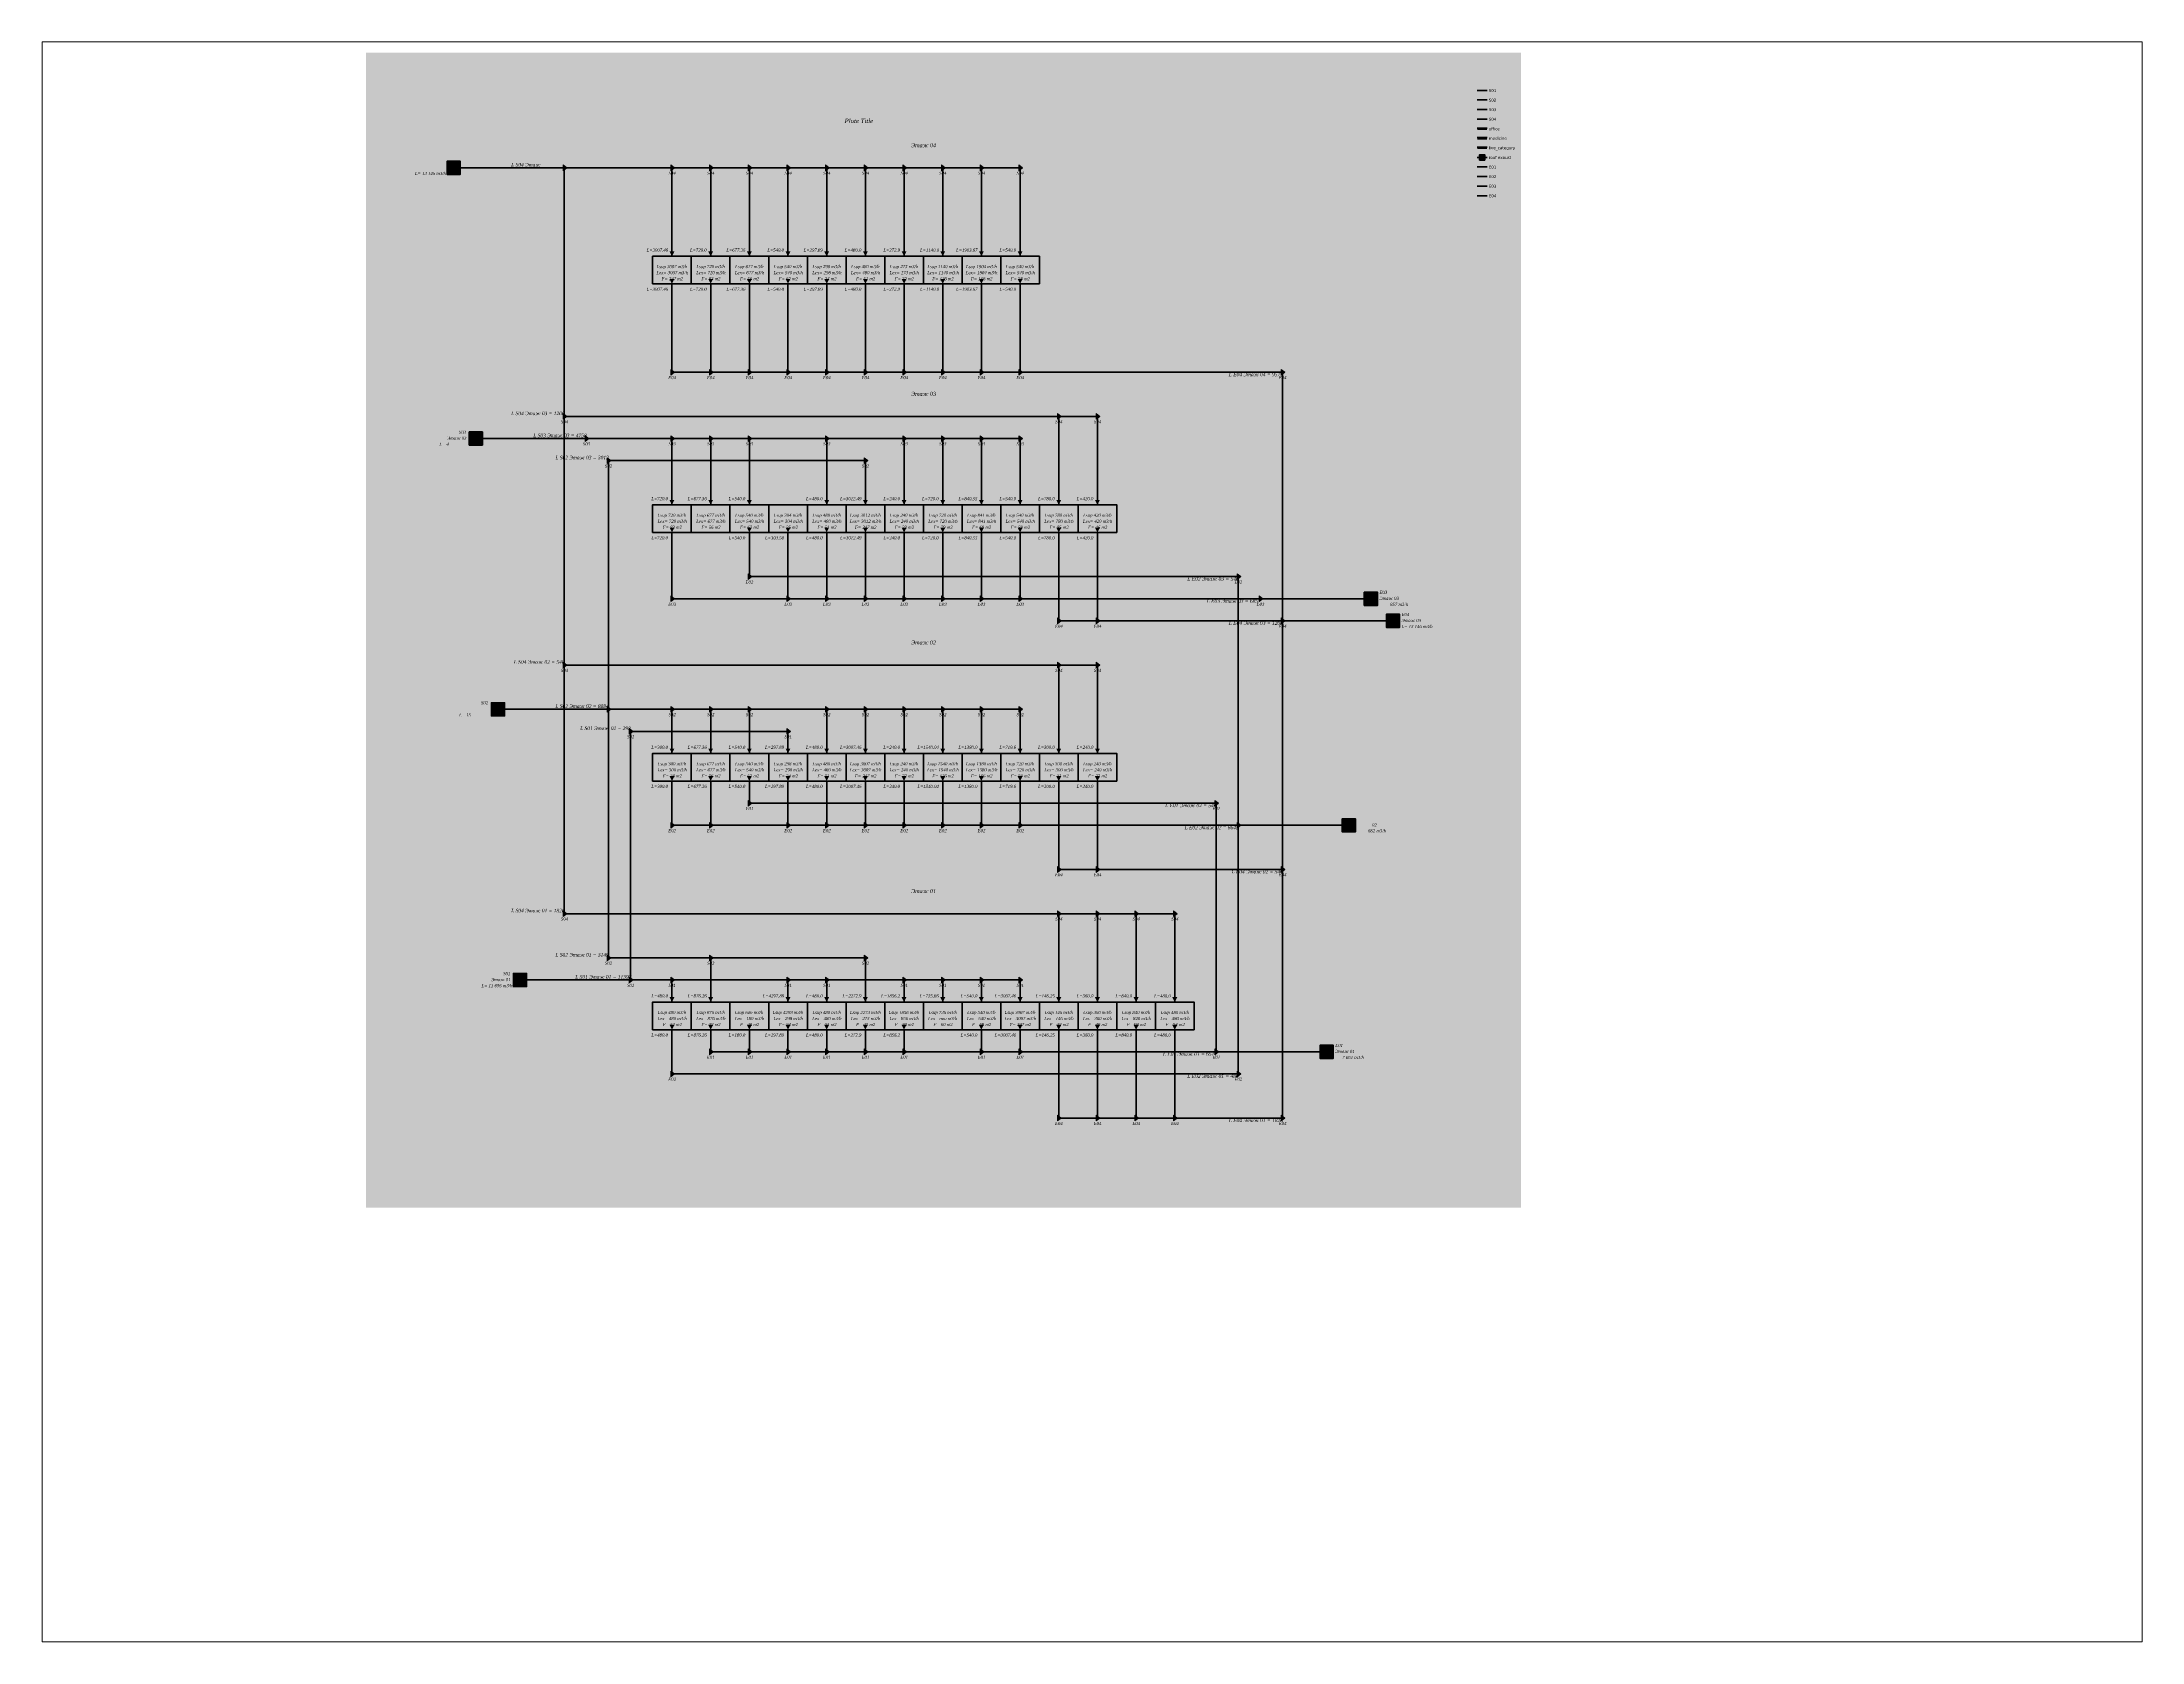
# Paper-space layout 'Лист1' of a CAD drawing. Header units: inches. Extents: x 1.05 to 9.45, y 0.8 to 7.2.
# The model-space entities are those that its viewports show. They can reach past a viewport. Long polylines and large blocks are cut down to what shows.
import ezdxf

# ---------------------------------------------------------------- set-up
doc = ezdxf.new("R2010")
doc.units = ezdxf.units.IN
doc.header["$MEASUREMENT"] = 0
doc.layers.add('PDF _Геометрия', color=7, linetype='Continuous')
doc.layers.add('PDF _Текст', color=7, linetype='Continuous')
doc.layers.add('PDF _Сплошная заливка', color=7, linetype='Continuous', true_color=0x00008b)
doc.styles.add('PDF Times New Roman Italic', font='timesi.ttf')
doc.styles.add('PDF Verdana', font='verdana.ttf')

msp = doc.modelspace()

# ---------------------------------------------------------------- hatches: boundary and pattern name
at = {"layer": 'PDF _Сплошная заливка', "true_color": 0xffa500, "transparency": 33554559}
h = msp.add_hatch(color=40, dxfattribs=at)
h.paths.add_polyline_path([(37.345, 48.712, 0.099456), (37.348, 48.724)], flags=0)
h.paths.add_polyline_path([(37.338, 48.702, 0.099456), (37.345, 48.712)], flags=0)
h.paths.add_polyline_path([(37.328, 48.695, 0.099456), (37.338, 48.702)], flags=0)
h.paths.add_polyline_path([(37.316, 48.693, 0.099456), (37.328, 48.695)], flags=0)
h.paths.add_polyline_path([(37.304, 48.695, 0.099456), (37.316, 48.693)], flags=0)
h.paths.add_polyline_path([(37.294, 48.702, 0.099456), (37.304, 48.695)], flags=0)
h.paths.add_polyline_path([(37.287, 48.712, 0.099456), (37.294, 48.702)], flags=0)
h.paths.add_polyline_path([(37.285, 48.724, 0.099456), (37.287, 48.712)], flags=0)
h.paths.add_polyline_path([(37.287, 48.736, 0.099456), (37.285, 48.724)], flags=0)
h.paths.add_polyline_path([(37.294, 48.746, 0.099456), (37.287, 48.736)], flags=0)
h.paths.add_polyline_path([(37.304, 48.753, 0.099456), (37.294, 48.746)], flags=0)
h.paths.add_polyline_path([(37.316, 48.755, 0.099456), (37.304, 48.753)], flags=0)
h.paths.add_polyline_path([(37.328, 48.753, 0.099456), (37.316, 48.755)], flags=0)
h.paths.add_polyline_path([(37.338, 48.746, 0.099456), (37.328, 48.753)], flags=0)
h.paths.add_polyline_path([(37.345, 48.736, 0.099456), (37.338, 48.746)], flags=0)
h.paths.add_polyline_path([(37.348, 48.724, 0.099456), (37.345, 48.736)], flags=0)
at = {"layer": 'PDF _Сплошная заливка', "true_color": 0x4a0081, "transparency": 33554559}
h = msp.add_hatch(color=196, dxfattribs=at)
h.paths.add_polyline_path([(37.345, 48.41, 0.099456), (37.348, 48.422)], flags=0)
h.paths.add_polyline_path([(37.338, 48.4, 0.099456), (37.345, 48.41)], flags=0)
h.paths.add_polyline_path([(37.328, 48.393, 0.099456), (37.338, 48.4)], flags=0)
h.paths.add_polyline_path([(37.316, 48.391, 0.099456), (37.328, 48.393)], flags=0)
h.paths.add_polyline_path([(37.304, 48.393, 0.099456), (37.316, 48.391)], flags=0)
h.paths.add_polyline_path([(37.294, 48.4, 0.099456), (37.304, 48.393)], flags=0)
h.paths.add_polyline_path([(37.287, 48.41, 0.099456), (37.294, 48.4)], flags=0)
h.paths.add_polyline_path([(37.285, 48.422, 0.099456), (37.287, 48.41)], flags=0)
h.paths.add_polyline_path([(37.287, 48.434, 0.099456), (37.285, 48.422)], flags=0)
h.paths.add_polyline_path([(37.294, 48.444, 0.099456), (37.287, 48.434)], flags=0)
h.paths.add_polyline_path([(37.304, 48.451, 0.099456), (37.294, 48.444)], flags=0)
h.paths.add_polyline_path([(37.316, 48.453, 0.099456), (37.304, 48.451)], flags=0)
h.paths.add_polyline_path([(37.328, 48.451, 0.099456), (37.316, 48.453)], flags=0)
h.paths.add_polyline_path([(37.338, 48.444, 0.099456), (37.328, 48.451)], flags=0)
h.paths.add_polyline_path([(37.345, 48.434, 0.099456), (37.338, 48.444)], flags=0)
h.paths.add_polyline_path([(37.348, 48.422, 0.099456), (37.345, 48.434)], flags=0)
at = {"layer": 'PDF _Сплошная заливка', "true_color": 0xffb5c1, "transparency": 33554559}
h = msp.add_hatch(color=231, dxfattribs=at)
h.paths.add_polyline_path([(37.345, 48.108, 0.099456), (37.348, 48.12)], flags=0)
h.paths.add_polyline_path([(37.338, 48.098, 0.099456), (37.345, 48.108)], flags=0)
h.paths.add_polyline_path([(37.328, 48.091, 0.099456), (37.338, 48.098)], flags=0)
h.paths.add_polyline_path([(37.316, 48.089, 0.099456), (37.328, 48.091)], flags=0)
h.paths.add_polyline_path([(37.304, 48.091, 0.099456), (37.316, 48.089)], flags=0)
h.paths.add_polyline_path([(37.294, 48.098, 0.099456), (37.304, 48.091)], flags=0)
h.paths.add_polyline_path([(37.287, 48.108, 0.099456), (37.294, 48.098)], flags=0)
h.paths.add_polyline_path([(37.285, 48.12, 0.099456), (37.287, 48.108)], flags=0)
h.paths.add_polyline_path([(37.287, 48.132, 0.099456), (37.285, 48.12)], flags=0)
h.paths.add_polyline_path([(37.294, 48.142, 0.099456), (37.287, 48.132)], flags=0)
h.paths.add_polyline_path([(37.304, 48.149, 0.099456), (37.294, 48.142)], flags=0)
h.paths.add_polyline_path([(37.316, 48.151, 0.099456), (37.304, 48.149)], flags=0)
h.paths.add_polyline_path([(37.328, 48.149, 0.099456), (37.316, 48.151)], flags=0)
h.paths.add_polyline_path([(37.338, 48.142, 0.099456), (37.328, 48.149)], flags=0)
h.paths.add_polyline_path([(37.345, 48.132, 0.099456), (37.338, 48.142)], flags=0)
h.paths.add_polyline_path([(37.348, 48.12, 0.099456), (37.345, 48.132)], flags=0)
at = {"layer": 'PDF _Сплошная заливка', "transparency": 33554559}
h = msp.add_hatch(color=256, dxfattribs=at)
h.paths.add_polyline_path([(37.345, 47.806, 0.099456), (37.348, 47.818)], flags=0)
h.paths.add_polyline_path([(37.338, 47.796, 0.099456), (37.345, 47.806)], flags=0)
h.paths.add_polyline_path([(37.328, 47.789, 0.099456), (37.338, 47.796)], flags=0)
h.paths.add_polyline_path([(37.316, 47.786, 0.099456), (37.328, 47.789)], flags=0)
h.paths.add_polyline_path([(37.304, 47.789, 0.099456), (37.316, 47.786)], flags=0)
h.paths.add_polyline_path([(37.294, 47.796, 0.099456), (37.304, 47.789)], flags=0)
h.paths.add_polyline_path([(37.287, 47.806, 0.099456), (37.294, 47.796)], flags=0)
h.paths.add_polyline_path([(37.285, 47.818, 0.099456), (37.287, 47.806)], flags=0)
h.paths.add_polyline_path([(37.287, 47.83, 0.099456), (37.285, 47.818)], flags=0)
h.paths.add_polyline_path([(37.294, 47.84, 0.099456), (37.287, 47.83)], flags=0)
h.paths.add_polyline_path([(37.304, 47.847, 0.099456), (37.294, 47.84)], flags=0)
h.paths.add_polyline_path([(37.316, 47.849, 0.099456), (37.304, 47.847)], flags=0)
h.paths.add_polyline_path([(37.328, 47.847, 0.099456), (37.316, 47.849)], flags=0)
h.paths.add_polyline_path([(37.338, 47.84, 0.099456), (37.328, 47.847)], flags=0)
h.paths.add_polyline_path([(37.345, 47.83, 0.099456), (37.338, 47.84)], flags=0)
h.paths.add_polyline_path([(37.348, 47.818, 0.099456), (37.345, 47.83)], flags=0)
h = msp.add_hatch(color=256, dxfattribs=at)
h.paths.add_polyline_path([(5.061, 46.073), (4.645, 46.489)], flags=0)
h.paths.add_polyline_path([(5.061, 46.489), (4.645, 46.073)], flags=0)
h.paths.add_polyline_path([(5.061, 46.073), (4.645, 46.073), (4.645, 46.489), (5.061, 46.489)], flags=0)
h = msp.add_hatch(color=256, dxfattribs=at)
h.paths.add_polyline_path([(5.061, 46.073), (4.645, 46.489)], flags=0)
h.paths.add_polyline_path([(5.061, 46.489), (4.645, 46.073)], flags=0)
h.paths.add_polyline_path([(5.061, 46.073), (4.645, 46.073), (4.645, 46.489), (5.061, 46.489)], flags=0)
h = msp.add_hatch(color=256, dxfattribs=at)
h.paths.add_polyline_path([(5.061, 46.073), (4.645, 46.489)], flags=0)
h.paths.add_polyline_path([(5.061, 46.489), (4.645, 46.073)], flags=0)
h.paths.add_polyline_path([(5.061, 46.073), (4.645, 46.073), (4.645, 46.489), (5.061, 46.489)], flags=0)
h = msp.add_hatch(color=256, dxfattribs=at)
h.paths.add_polyline_path([(5.061, 46.073), (4.645, 46.489)], flags=0)
h.paths.add_polyline_path([(5.061, 46.489), (4.645, 46.073)], flags=0)
h.paths.add_polyline_path([(5.061, 46.073), (4.645, 46.073), (4.645, 46.489), (5.061, 46.489)], flags=0)
h = msp.add_hatch(color=256, dxfattribs=at)
h.paths.add_polyline_path([(5.061, 46.073), (4.645, 46.489)], flags=0)
h.paths.add_polyline_path([(5.061, 46.489), (4.645, 46.073)], flags=0)
h.paths.add_polyline_path([(5.061, 46.073), (4.645, 46.073), (4.645, 46.489), (5.061, 46.489)], flags=0)
h = msp.add_hatch(color=256, dxfattribs=at)
h.paths.add_polyline_path([(5.061, 46.073), (4.645, 46.489)], flags=0)
h.paths.add_polyline_path([(5.061, 46.489), (4.645, 46.073)], flags=0)
h.paths.add_polyline_path([(5.061, 46.073), (4.645, 46.073), (4.645, 46.489), (5.061, 46.489)], flags=0)
h = msp.add_hatch(color=256, dxfattribs=at)
h.paths.add_polyline_path([(5.061, 46.073), (4.645, 46.489)], flags=0)
h.paths.add_polyline_path([(5.061, 46.489), (4.645, 46.073)], flags=0)
h.paths.add_polyline_path([(5.061, 46.073), (4.645, 46.073), (4.645, 46.489), (5.061, 46.489)], flags=0)
h = msp.add_hatch(color=256, dxfattribs=at)
h.paths.add_polyline_path([(5.061, 46.073), (4.645, 46.489)], flags=0)
h.paths.add_polyline_path([(5.061, 46.489), (4.645, 46.073)], flags=0)
h.paths.add_polyline_path([(5.061, 46.073), (4.645, 46.073), (4.645, 46.489), (5.061, 46.489)], flags=0)
h = msp.add_hatch(color=256, dxfattribs=at)
h.paths.add_polyline_path([(5.061, 46.073), (4.645, 46.489)], flags=0)
h.paths.add_polyline_path([(5.061, 46.489), (4.645, 46.073)], flags=0)
h.paths.add_polyline_path([(5.061, 46.073), (4.645, 46.073), (4.645, 46.489), (5.061, 46.489)], flags=0)
h = msp.add_hatch(color=256, dxfattribs=at)
h.paths.add_polyline_path([(5.061, 46.073), (4.645, 46.489)], flags=0)
h.paths.add_polyline_path([(5.061, 46.489), (4.645, 46.073)], flags=0)
h.paths.add_polyline_path([(5.061, 46.073), (4.645, 46.073), (4.645, 46.489), (5.061, 46.489)], flags=0)
at = {"layer": 'PDF _Сплошная заливка', "true_color": 0xffa500, "transparency": 33554559}
h = msp.add_hatch(color=40, dxfattribs=at)
h.paths.add_polyline_path([(37.4, 46.526), (37.233, 46.693)], flags=0)
h.paths.add_polyline_path([(37.4, 46.693), (37.233, 46.526)], flags=0)
h.paths.add_polyline_path([(37.4, 46.526), (37.233, 46.526), (37.233, 46.693), (37.4, 46.693)], flags=0)
at = {"layer": 'PDF _Сплошная заливка', "transparency": 33554559}
h = msp.add_hatch(color=256, dxfattribs=at)
h.paths.add_polyline_path([(4.882, 46.269, 0.099456), (4.884, 46.281)], flags=0)
h.paths.add_polyline_path([(4.875, 46.259, 0.099456), (4.882, 46.269)], flags=0)
h.paths.add_polyline_path([(4.865, 46.252, 0.099456), (4.875, 46.259)], flags=0)
h.paths.add_polyline_path([(4.853, 46.25, 0.099456), (4.865, 46.252)], flags=0)
h.paths.add_polyline_path([(4.841, 46.252, 0.099456), (4.853, 46.25)], flags=0)
h.paths.add_polyline_path([(4.831, 46.259, 0.099456), (4.841, 46.252)], flags=0)
h.paths.add_polyline_path([(4.824, 46.269, 0.099456), (4.831, 46.259)], flags=0)
h.paths.add_polyline_path([(4.822, 46.281, 0.099456), (4.824, 46.269)], flags=0)
h.paths.add_polyline_path([(4.824, 46.293, 0.099456), (4.822, 46.281)], flags=0)
h.paths.add_polyline_path([(4.831, 46.303, 0.099456), (4.824, 46.293)], flags=0)
h.paths.add_polyline_path([(4.841, 46.31, 0.099456), (4.831, 46.303)], flags=0)
h.paths.add_polyline_path([(4.853, 46.312, 0.099456), (4.841, 46.31)], flags=0)
h.paths.add_polyline_path([(4.865, 46.31, 0.099456), (4.853, 46.312)], flags=0)
h.paths.add_polyline_path([(4.875, 46.303, 0.099456), (4.865, 46.31)], flags=0)
h.paths.add_polyline_path([(4.882, 46.293, 0.099456), (4.875, 46.303)], flags=0)
h.paths.add_polyline_path([(4.884, 46.281, 0.099456), (4.882, 46.293)], flags=0)
h = msp.add_hatch(color=256, dxfattribs=at)
h.paths.add_polyline_path([(4.882, 46.269, 0.099456), (4.884, 46.281)], flags=0)
h.paths.add_polyline_path([(4.875, 46.259, 0.099456), (4.882, 46.269)], flags=0)
h.paths.add_polyline_path([(4.865, 46.252, 0.099456), (4.875, 46.259)], flags=0)
h.paths.add_polyline_path([(4.853, 46.25, 0.099456), (4.865, 46.252)], flags=0)
h.paths.add_polyline_path([(4.841, 46.252, 0.099456), (4.853, 46.25)], flags=0)
h.paths.add_polyline_path([(4.831, 46.259, 0.099456), (4.841, 46.252)], flags=0)
h.paths.add_polyline_path([(4.824, 46.269, 0.099456), (4.831, 46.259)], flags=0)
h.paths.add_polyline_path([(4.822, 46.281, 0.099456), (4.824, 46.269)], flags=0)
h.paths.add_polyline_path([(4.824, 46.293, 0.099456), (4.822, 46.281)], flags=0)
h.paths.add_polyline_path([(4.831, 46.303, 0.099456), (4.824, 46.293)], flags=0)
h.paths.add_polyline_path([(4.841, 46.31, 0.099456), (4.831, 46.303)], flags=0)
h.paths.add_polyline_path([(4.853, 46.312, 0.099456), (4.841, 46.31)], flags=0)
h.paths.add_polyline_path([(4.865, 46.31, 0.099456), (4.853, 46.312)], flags=0)
h.paths.add_polyline_path([(4.875, 46.303, 0.099456), (4.865, 46.31)], flags=0)
h.paths.add_polyline_path([(4.882, 46.293, 0.099456), (4.875, 46.303)], flags=0)
h.paths.add_polyline_path([(4.884, 46.281, 0.099456), (4.882, 46.293)], flags=0)
h = msp.add_hatch(color=256, dxfattribs=at)
h.paths.add_polyline_path([(4.882, 46.269, 0.099456), (4.884, 46.281)], flags=0)
h.paths.add_polyline_path([(4.875, 46.259, 0.099456), (4.882, 46.269)], flags=0)
h.paths.add_polyline_path([(4.865, 46.252, 0.099456), (4.875, 46.259)], flags=0)
h.paths.add_polyline_path([(4.853, 46.25, 0.099456), (4.865, 46.252)], flags=0)
h.paths.add_polyline_path([(4.841, 46.252, 0.099456), (4.853, 46.25)], flags=0)
h.paths.add_polyline_path([(4.831, 46.259, 0.099456), (4.841, 46.252)], flags=0)
h.paths.add_polyline_path([(4.824, 46.269, 0.099456), (4.831, 46.259)], flags=0)
h.paths.add_polyline_path([(4.822, 46.281, 0.099456), (4.824, 46.269)], flags=0)
h.paths.add_polyline_path([(4.824, 46.293, 0.099456), (4.822, 46.281)], flags=0)
h.paths.add_polyline_path([(4.831, 46.303, 0.099456), (4.824, 46.293)], flags=0)
h.paths.add_polyline_path([(4.841, 46.31, 0.099456), (4.831, 46.303)], flags=0)
h.paths.add_polyline_path([(4.853, 46.312, 0.099456), (4.841, 46.31)], flags=0)
h.paths.add_polyline_path([(4.865, 46.31, 0.099456), (4.853, 46.312)], flags=0)
h.paths.add_polyline_path([(4.875, 46.303, 0.099456), (4.865, 46.31)], flags=0)
h.paths.add_polyline_path([(4.882, 46.293, 0.099456), (4.875, 46.303)], flags=0)
h.paths.add_polyline_path([(4.884, 46.281, 0.099456), (4.882, 46.293)], flags=0)
h = msp.add_hatch(color=256, dxfattribs=at)
h.paths.add_polyline_path([(4.882, 46.269, 0.099456), (4.884, 46.281)], flags=0)
h.paths.add_polyline_path([(4.875, 46.259, 0.099456), (4.882, 46.269)], flags=0)
h.paths.add_polyline_path([(4.865, 46.252, 0.099456), (4.875, 46.259)], flags=0)
h.paths.add_polyline_path([(4.853, 46.25, 0.099456), (4.865, 46.252)], flags=0)
h.paths.add_polyline_path([(4.841, 46.252, 0.099456), (4.853, 46.25)], flags=0)
h.paths.add_polyline_path([(4.831, 46.259, 0.099456), (4.841, 46.252)], flags=0)
h.paths.add_polyline_path([(4.824, 46.269, 0.099456), (4.831, 46.259)], flags=0)
h.paths.add_polyline_path([(4.822, 46.281, 0.099456), (4.824, 46.269)], flags=0)
h.paths.add_polyline_path([(4.824, 46.293, 0.099456), (4.822, 46.281)], flags=0)
h.paths.add_polyline_path([(4.831, 46.303, 0.099456), (4.824, 46.293)], flags=0)
h.paths.add_polyline_path([(4.841, 46.31, 0.099456), (4.831, 46.303)], flags=0)
h.paths.add_polyline_path([(4.853, 46.312, 0.099456), (4.841, 46.31)], flags=0)
h.paths.add_polyline_path([(4.865, 46.31, 0.099456), (4.853, 46.312)], flags=0)
h.paths.add_polyline_path([(4.875, 46.303, 0.099456), (4.865, 46.31)], flags=0)
h.paths.add_polyline_path([(4.882, 46.293, 0.099456), (4.875, 46.303)], flags=0)
h.paths.add_polyline_path([(4.884, 46.281, 0.099456), (4.882, 46.293)], flags=0)
h = msp.add_hatch(color=256, dxfattribs=at)
h.paths.add_polyline_path([(4.882, 46.269, 0.099456), (4.884, 46.281)], flags=0)
h.paths.add_polyline_path([(4.875, 46.259, 0.099456), (4.882, 46.269)], flags=0)
h.paths.add_polyline_path([(4.865, 46.252, 0.099456), (4.875, 46.259)], flags=0)
h.paths.add_polyline_path([(4.853, 46.25, 0.099456), (4.865, 46.252)], flags=0)
h.paths.add_polyline_path([(4.841, 46.252, 0.099456), (4.853, 46.25)], flags=0)
h.paths.add_polyline_path([(4.831, 46.259, 0.099456), (4.841, 46.252)], flags=0)
h.paths.add_polyline_path([(4.824, 46.269, 0.099456), (4.831, 46.259)], flags=0)
h.paths.add_polyline_path([(4.822, 46.281, 0.099456), (4.824, 46.269)], flags=0)
h.paths.add_polyline_path([(4.824, 46.293, 0.099456), (4.822, 46.281)], flags=0)
h.paths.add_polyline_path([(4.831, 46.303, 0.099456), (4.824, 46.293)], flags=0)
h.paths.add_polyline_path([(4.841, 46.31, 0.099456), (4.831, 46.303)], flags=0)
h.paths.add_polyline_path([(4.853, 46.312, 0.099456), (4.841, 46.31)], flags=0)
h.paths.add_polyline_path([(4.865, 46.31, 0.099456), (4.853, 46.312)], flags=0)
h.paths.add_polyline_path([(4.875, 46.303, 0.099456), (4.865, 46.31)], flags=0)
h.paths.add_polyline_path([(4.882, 46.293, 0.099456), (4.875, 46.303)], flags=0)
h.paths.add_polyline_path([(4.884, 46.281, 0.099456), (4.882, 46.293)], flags=0)
h = msp.add_hatch(color=256, dxfattribs=at)
h.paths.add_polyline_path([(4.882, 46.269, 0.099456), (4.884, 46.281)], flags=0)
h.paths.add_polyline_path([(4.875, 46.259, 0.099456), (4.882, 46.269)], flags=0)
h.paths.add_polyline_path([(4.865, 46.252, 0.099456), (4.875, 46.259)], flags=0)
h.paths.add_polyline_path([(4.853, 46.25, 0.099456), (4.865, 46.252)], flags=0)
h.paths.add_polyline_path([(4.841, 46.252, 0.099456), (4.853, 46.25)], flags=0)
h.paths.add_polyline_path([(4.831, 46.259, 0.099456), (4.841, 46.252)], flags=0)
h.paths.add_polyline_path([(4.824, 46.269, 0.099456), (4.831, 46.259)], flags=0)
h.paths.add_polyline_path([(4.822, 46.281, 0.099456), (4.824, 46.269)], flags=0)
h.paths.add_polyline_path([(4.824, 46.293, 0.099456), (4.822, 46.281)], flags=0)
h.paths.add_polyline_path([(4.831, 46.303, 0.099456), (4.824, 46.293)], flags=0)
h.paths.add_polyline_path([(4.841, 46.31, 0.099456), (4.831, 46.303)], flags=0)
h.paths.add_polyline_path([(4.853, 46.312, 0.099456), (4.841, 46.31)], flags=0)
h.paths.add_polyline_path([(4.865, 46.31, 0.099456), (4.853, 46.312)], flags=0)
h.paths.add_polyline_path([(4.875, 46.303, 0.099456), (4.865, 46.31)], flags=0)
h.paths.add_polyline_path([(4.882, 46.293, 0.099456), (4.875, 46.303)], flags=0)
h.paths.add_polyline_path([(4.884, 46.281, 0.099456), (4.882, 46.293)], flags=0)
h = msp.add_hatch(color=256, dxfattribs=at)
h.paths.add_polyline_path([(4.882, 46.269, 0.099456), (4.884, 46.281)], flags=0)
h.paths.add_polyline_path([(4.875, 46.259, 0.099456), (4.882, 46.269)], flags=0)
h.paths.add_polyline_path([(4.865, 46.252, 0.099456), (4.875, 46.259)], flags=0)
h.paths.add_polyline_path([(4.853, 46.25, 0.099456), (4.865, 46.252)], flags=0)
h.paths.add_polyline_path([(4.841, 46.252, 0.099456), (4.853, 46.25)], flags=0)
h.paths.add_polyline_path([(4.831, 46.259, 0.099456), (4.841, 46.252)], flags=0)
h.paths.add_polyline_path([(4.824, 46.269, 0.099456), (4.831, 46.259)], flags=0)
h.paths.add_polyline_path([(4.822, 46.281, 0.099456), (4.824, 46.269)], flags=0)
h.paths.add_polyline_path([(4.824, 46.293, 0.099456), (4.822, 46.281)], flags=0)
h.paths.add_polyline_path([(4.831, 46.303, 0.099456), (4.824, 46.293)], flags=0)
h.paths.add_polyline_path([(4.841, 46.31, 0.099456), (4.831, 46.303)], flags=0)
h.paths.add_polyline_path([(4.853, 46.312, 0.099456), (4.841, 46.31)], flags=0)
h.paths.add_polyline_path([(4.865, 46.31, 0.099456), (4.853, 46.312)], flags=0)
h.paths.add_polyline_path([(4.875, 46.303, 0.099456), (4.865, 46.31)], flags=0)
h.paths.add_polyline_path([(4.882, 46.293, 0.099456), (4.875, 46.303)], flags=0)
h.paths.add_polyline_path([(4.884, 46.281, 0.099456), (4.882, 46.293)], flags=0)
h = msp.add_hatch(color=256, dxfattribs=at)
h.paths.add_polyline_path([(4.882, 46.269, 0.099456), (4.884, 46.281)], flags=0)
h.paths.add_polyline_path([(4.875, 46.259, 0.099456), (4.882, 46.269)], flags=0)
h.paths.add_polyline_path([(4.865, 46.252, 0.099456), (4.875, 46.259)], flags=0)
h.paths.add_polyline_path([(4.853, 46.25, 0.099456), (4.865, 46.252)], flags=0)
h.paths.add_polyline_path([(4.841, 46.252, 0.099456), (4.853, 46.25)], flags=0)
h.paths.add_polyline_path([(4.831, 46.259, 0.099456), (4.841, 46.252)], flags=0)
h.paths.add_polyline_path([(4.824, 46.269, 0.099456), (4.831, 46.259)], flags=0)
h.paths.add_polyline_path([(4.822, 46.281, 0.099456), (4.824, 46.269)], flags=0)
h.paths.add_polyline_path([(4.824, 46.293, 0.099456), (4.822, 46.281)], flags=0)
h.paths.add_polyline_path([(4.831, 46.303, 0.099456), (4.824, 46.293)], flags=0)
h.paths.add_polyline_path([(4.841, 46.31, 0.099456), (4.831, 46.303)], flags=0)
h.paths.add_polyline_path([(4.853, 46.312, 0.099456), (4.841, 46.31)], flags=0)
h.paths.add_polyline_path([(4.865, 46.31, 0.099456), (4.853, 46.312)], flags=0)
h.paths.add_polyline_path([(4.875, 46.303, 0.099456), (4.865, 46.31)], flags=0)
h.paths.add_polyline_path([(4.882, 46.293, 0.099456), (4.875, 46.303)], flags=0)
h.paths.add_polyline_path([(4.884, 46.281, 0.099456), (4.882, 46.293)], flags=0)
h = msp.add_hatch(color=256, dxfattribs=at)
h.paths.add_polyline_path([(4.882, 46.269, 0.099456), (4.884, 46.281)], flags=0)
h.paths.add_polyline_path([(4.875, 46.259, 0.099456), (4.882, 46.269)], flags=0)
h.paths.add_polyline_path([(4.865, 46.252, 0.099456), (4.875, 46.259)], flags=0)
h.paths.add_polyline_path([(4.853, 46.25, 0.099456), (4.865, 46.252)], flags=0)
h.paths.add_polyline_path([(4.841, 46.252, 0.099456), (4.853, 46.25)], flags=0)
h.paths.add_polyline_path([(4.831, 46.259, 0.099456), (4.841, 46.252)], flags=0)
h.paths.add_polyline_path([(4.824, 46.269, 0.099456), (4.831, 46.259)], flags=0)
h.paths.add_polyline_path([(4.822, 46.281, 0.099456), (4.824, 46.269)], flags=0)
h.paths.add_polyline_path([(4.824, 46.293, 0.099456), (4.822, 46.281)], flags=0)
h.paths.add_polyline_path([(4.831, 46.303, 0.099456), (4.824, 46.293)], flags=0)
h.paths.add_polyline_path([(4.841, 46.31, 0.099456), (4.831, 46.303)], flags=0)
h.paths.add_polyline_path([(4.853, 46.312, 0.099456), (4.841, 46.31)], flags=0)
h.paths.add_polyline_path([(4.865, 46.31, 0.099456), (4.853, 46.312)], flags=0)
h.paths.add_polyline_path([(4.875, 46.303, 0.099456), (4.865, 46.31)], flags=0)
h.paths.add_polyline_path([(4.882, 46.293, 0.099456), (4.875, 46.303)], flags=0)
h.paths.add_polyline_path([(4.884, 46.281, 0.099456), (4.882, 46.293)], flags=0)
h = msp.add_hatch(color=256, dxfattribs=at)
h.paths.add_polyline_path([(4.882, 46.269, 0.099456), (4.884, 46.281)], flags=0)
h.paths.add_polyline_path([(4.875, 46.259, 0.099456), (4.882, 46.269)], flags=0)
h.paths.add_polyline_path([(4.865, 46.252, 0.099456), (4.875, 46.259)], flags=0)
h.paths.add_polyline_path([(4.853, 46.25, 0.099456), (4.865, 46.252)], flags=0)
h.paths.add_polyline_path([(4.841, 46.252, 0.099456), (4.853, 46.25)], flags=0)
h.paths.add_polyline_path([(4.831, 46.259, 0.099456), (4.841, 46.252)], flags=0)
h.paths.add_polyline_path([(4.824, 46.269, 0.099456), (4.831, 46.259)], flags=0)
h.paths.add_polyline_path([(4.822, 46.281, 0.099456), (4.824, 46.269)], flags=0)
h.paths.add_polyline_path([(4.824, 46.293, 0.099456), (4.822, 46.281)], flags=0)
h.paths.add_polyline_path([(4.831, 46.303, 0.099456), (4.824, 46.293)], flags=0)
h.paths.add_polyline_path([(4.841, 46.31, 0.099456), (4.831, 46.303)], flags=0)
h.paths.add_polyline_path([(4.853, 46.312, 0.099456), (4.841, 46.31)], flags=0)
h.paths.add_polyline_path([(4.865, 46.31, 0.099456), (4.853, 46.312)], flags=0)
h.paths.add_polyline_path([(4.875, 46.303, 0.099456), (4.865, 46.31)], flags=0)
h.paths.add_polyline_path([(4.882, 46.293, 0.099456), (4.875, 46.303)], flags=0)
h.paths.add_polyline_path([(4.884, 46.281, 0.099456), (4.882, 46.293)], flags=0)
h = msp.add_hatch(color=256, dxfattribs=at)
h.paths.add_polyline_path([(8.37, 46.269, 0.099456), (8.372, 46.281)], flags=0)
h.paths.add_polyline_path([(8.363, 46.259, 0.099456), (8.37, 46.269)], flags=0)
h.paths.add_polyline_path([(8.353, 46.252, 0.099456), (8.363, 46.259)], flags=0)
h.paths.add_polyline_path([(8.341, 46.25, 0.099456), (8.353, 46.252)], flags=0)
h.paths.add_polyline_path([(8.329, 46.252, 0.099456), (8.341, 46.25)], flags=0)
h.paths.add_polyline_path([(8.319, 46.259, 0.099456), (8.329, 46.252)], flags=0)
h.paths.add_polyline_path([(8.312, 46.269, 0.099456), (8.319, 46.259)], flags=0)
h.paths.add_polyline_path([(8.31, 46.281, 0.099456), (8.312, 46.269)], flags=0)
h.paths.add_polyline_path([(8.312, 46.293, 0.099456), (8.31, 46.281)], flags=0)
h.paths.add_polyline_path([(8.319, 46.303, 0.099456), (8.312, 46.293)], flags=0)
h.paths.add_polyline_path([(8.329, 46.31, 0.099456), (8.319, 46.303)], flags=0)
h.paths.add_polyline_path([(8.341, 46.312, 0.099456), (8.329, 46.31)], flags=0)
h.paths.add_polyline_path([(8.353, 46.31, 0.099456), (8.341, 46.312)], flags=0)
h.paths.add_polyline_path([(8.363, 46.303, 0.099456), (8.353, 46.31)], flags=0)
h.paths.add_polyline_path([(8.37, 46.293, 0.099456), (8.363, 46.303)], flags=0)
h.paths.add_polyline_path([(8.372, 46.281, 0.099456), (8.37, 46.293)], flags=0)
h = msp.add_hatch(color=256, dxfattribs=at)
h.paths.add_polyline_path([(8.37, 46.269, 0.099456), (8.372, 46.281)], flags=0)
h.paths.add_polyline_path([(8.363, 46.259, 0.099456), (8.37, 46.269)], flags=0)
h.paths.add_polyline_path([(8.353, 46.252, 0.099456), (8.363, 46.259)], flags=0)
h.paths.add_polyline_path([(8.341, 46.25, 0.099456), (8.353, 46.252)], flags=0)
h.paths.add_polyline_path([(8.329, 46.252, 0.099456), (8.341, 46.25)], flags=0)
h.paths.add_polyline_path([(8.319, 46.259, 0.099456), (8.329, 46.252)], flags=0)
h.paths.add_polyline_path([(8.312, 46.269, 0.099456), (8.319, 46.259)], flags=0)
h.paths.add_polyline_path([(8.31, 46.281, 0.099456), (8.312, 46.269)], flags=0)
h.paths.add_polyline_path([(8.312, 46.293, 0.099456), (8.31, 46.281)], flags=0)
h.paths.add_polyline_path([(8.319, 46.303, 0.099456), (8.312, 46.293)], flags=0)
h.paths.add_polyline_path([(8.329, 46.31, 0.099456), (8.319, 46.303)], flags=0)
h.paths.add_polyline_path([(8.341, 46.312, 0.099456), (8.329, 46.31)], flags=0)
h.paths.add_polyline_path([(8.353, 46.31, 0.099456), (8.341, 46.312)], flags=0)
h.paths.add_polyline_path([(8.363, 46.303, 0.099456), (8.353, 46.31)], flags=0)
h.paths.add_polyline_path([(8.37, 46.293, 0.099456), (8.363, 46.303)], flags=0)
h.paths.add_polyline_path([(8.372, 46.281, 0.099456), (8.37, 46.293)], flags=0)
h = msp.add_hatch(color=256, dxfattribs=at)
h.paths.add_polyline_path([(8.37, 46.269, 0.099456), (8.372, 46.281)], flags=0)
h.paths.add_polyline_path([(8.363, 46.259, 0.099456), (8.37, 46.269)], flags=0)
h.paths.add_polyline_path([(8.353, 46.252, 0.099456), (8.363, 46.259)], flags=0)
h.paths.add_polyline_path([(8.341, 46.25, 0.099456), (8.353, 46.252)], flags=0)
h.paths.add_polyline_path([(8.329, 46.252, 0.099456), (8.341, 46.25)], flags=0)
h.paths.add_polyline_path([(8.319, 46.259, 0.099456), (8.329, 46.252)], flags=0)
h.paths.add_polyline_path([(8.312, 46.269, 0.099456), (8.319, 46.259)], flags=0)
h.paths.add_polyline_path([(8.31, 46.281, 0.099456), (8.312, 46.269)], flags=0)
h.paths.add_polyline_path([(8.312, 46.293, 0.099456), (8.31, 46.281)], flags=0)
h.paths.add_polyline_path([(8.319, 46.303, 0.099456), (8.312, 46.293)], flags=0)
h.paths.add_polyline_path([(8.329, 46.31, 0.099456), (8.319, 46.303)], flags=0)
h.paths.add_polyline_path([(8.341, 46.312, 0.099456), (8.329, 46.31)], flags=0)
h.paths.add_polyline_path([(8.353, 46.31, 0.099456), (8.341, 46.312)], flags=0)
h.paths.add_polyline_path([(8.363, 46.303, 0.099456), (8.353, 46.31)], flags=0)
h.paths.add_polyline_path([(8.37, 46.293, 0.099456), (8.363, 46.303)], flags=0)
h.paths.add_polyline_path([(8.372, 46.281, 0.099456), (8.37, 46.293)], flags=0)
h = msp.add_hatch(color=256, dxfattribs=at)
h.paths.add_polyline_path([(8.37, 46.269, 0.099456), (8.372, 46.281)], flags=0)
h.paths.add_polyline_path([(8.363, 46.259, 0.099456), (8.37, 46.269)], flags=0)
h.paths.add_polyline_path([(8.353, 46.252, 0.099456), (8.363, 46.259)], flags=0)
h.paths.add_polyline_path([(8.341, 46.25, 0.099456), (8.353, 46.252)], flags=0)
h.paths.add_polyline_path([(8.329, 46.252, 0.099456), (8.341, 46.25)], flags=0)
h.paths.add_polyline_path([(8.319, 46.259, 0.099456), (8.329, 46.252)], flags=0)
h.paths.add_polyline_path([(8.312, 46.269, 0.099456), (8.319, 46.259)], flags=0)
h.paths.add_polyline_path([(8.31, 46.281, 0.099456), (8.312, 46.269)], flags=0)
h.paths.add_polyline_path([(8.312, 46.293, 0.099456), (8.31, 46.281)], flags=0)
h.paths.add_polyline_path([(8.319, 46.303, 0.099456), (8.312, 46.293)], flags=0)
h.paths.add_polyline_path([(8.329, 46.31, 0.099456), (8.319, 46.303)], flags=0)
h.paths.add_polyline_path([(8.341, 46.312, 0.099456), (8.329, 46.31)], flags=0)
h.paths.add_polyline_path([(8.353, 46.31, 0.099456), (8.341, 46.312)], flags=0)
h.paths.add_polyline_path([(8.363, 46.303, 0.099456), (8.353, 46.31)], flags=0)
h.paths.add_polyline_path([(8.37, 46.293, 0.099456), (8.363, 46.303)], flags=0)
h.paths.add_polyline_path([(8.372, 46.281, 0.099456), (8.37, 46.293)], flags=0)
h = msp.add_hatch(color=256, dxfattribs=at)
h.paths.add_polyline_path([(8.37, 46.269, 0.099456), (8.372, 46.281)], flags=0)
h.paths.add_polyline_path([(8.363, 46.259, 0.099456), (8.37, 46.269)], flags=0)
h.paths.add_polyline_path([(8.353, 46.252, 0.099456), (8.363, 46.259)], flags=0)
h.paths.add_polyline_path([(8.341, 46.25, 0.099456), (8.353, 46.252)], flags=0)
h.paths.add_polyline_path([(8.329, 46.252, 0.099456), (8.341, 46.25)], flags=0)
h.paths.add_polyline_path([(8.319, 46.259, 0.099456), (8.329, 46.252)], flags=0)
h.paths.add_polyline_path([(8.312, 46.269, 0.099456), (8.319, 46.259)], flags=0)
h.paths.add_polyline_path([(8.31, 46.281, 0.099456), (8.312, 46.269)], flags=0)
h.paths.add_polyline_path([(8.312, 46.293, 0.099456), (8.31, 46.281)], flags=0)
h.paths.add_polyline_path([(8.319, 46.303, 0.099456), (8.312, 46.293)], flags=0)
h.paths.add_polyline_path([(8.329, 46.31, 0.099456), (8.319, 46.303)], flags=0)
h.paths.add_polyline_path([(8.341, 46.312, 0.099456), (8.329, 46.31)], flags=0)
h.paths.add_polyline_path([(8.353, 46.31, 0.099456), (8.341, 46.312)], flags=0)
h.paths.add_polyline_path([(8.363, 46.303, 0.099456), (8.353, 46.31)], flags=0)
h.paths.add_polyline_path([(8.37, 46.293, 0.099456), (8.363, 46.303)], flags=0)
h.paths.add_polyline_path([(8.372, 46.281, 0.099456), (8.37, 46.293)], flags=0)
h = msp.add_hatch(color=256, dxfattribs=at)
h.paths.add_polyline_path([(8.37, 46.269, 0.099456), (8.372, 46.281)], flags=0)
h.paths.add_polyline_path([(8.363, 46.259, 0.099456), (8.37, 46.269)], flags=0)
h.paths.add_polyline_path([(8.353, 46.252, 0.099456), (8.363, 46.259)], flags=0)
h.paths.add_polyline_path([(8.341, 46.25, 0.099456), (8.353, 46.252)], flags=0)
h.paths.add_polyline_path([(8.329, 46.252, 0.099456), (8.341, 46.25)], flags=0)
h.paths.add_polyline_path([(8.319, 46.259, 0.099456), (8.329, 46.252)], flags=0)
h.paths.add_polyline_path([(8.312, 46.269, 0.099456), (8.319, 46.259)], flags=0)
h.paths.add_polyline_path([(8.31, 46.281, 0.099456), (8.312, 46.269)], flags=0)
h.paths.add_polyline_path([(8.312, 46.293, 0.099456), (8.31, 46.281)], flags=0)
h.paths.add_polyline_path([(8.319, 46.303, 0.099456), (8.312, 46.293)], flags=0)
h.paths.add_polyline_path([(8.329, 46.31, 0.099456), (8.319, 46.303)], flags=0)
h.paths.add_polyline_path([(8.341, 46.312, 0.099456), (8.329, 46.31)], flags=0)
h.paths.add_polyline_path([(8.353, 46.31, 0.099456), (8.341, 46.312)], flags=0)
h.paths.add_polyline_path([(8.363, 46.303, 0.099456), (8.353, 46.31)], flags=0)
h.paths.add_polyline_path([(8.37, 46.293, 0.099456), (8.363, 46.303)], flags=0)
h.paths.add_polyline_path([(8.372, 46.281, 0.099456), (8.37, 46.293)], flags=0)
h = msp.add_hatch(color=256, dxfattribs=at)
h.paths.add_polyline_path([(8.37, 46.269, 0.099456), (8.372, 46.281)], flags=0)
h.paths.add_polyline_path([(8.363, 46.259, 0.099456), (8.37, 46.269)], flags=0)
h.paths.add_polyline_path([(8.353, 46.252, 0.099456), (8.363, 46.259)], flags=0)
h.paths.add_polyline_path([(8.341, 46.25, 0.099456), (8.353, 46.252)], flags=0)
h.paths.add_polyline_path([(8.329, 46.252, 0.099456), (8.341, 46.25)], flags=0)
h.paths.add_polyline_path([(8.319, 46.259, 0.099456), (8.329, 46.252)], flags=0)
h.paths.add_polyline_path([(8.312, 46.269, 0.099456), (8.319, 46.259)], flags=0)
h.paths.add_polyline_path([(8.31, 46.281, 0.099456), (8.312, 46.269)], flags=0)
h.paths.add_polyline_path([(8.312, 46.293, 0.099456), (8.31, 46.281)], flags=0)
h.paths.add_polyline_path([(8.319, 46.303, 0.099456), (8.312, 46.293)], flags=0)
h.paths.add_polyline_path([(8.329, 46.31, 0.099456), (8.319, 46.303)], flags=0)
h.paths.add_polyline_path([(8.341, 46.312, 0.099456), (8.329, 46.31)], flags=0)
h.paths.add_polyline_path([(8.353, 46.31, 0.099456), (8.341, 46.312)], flags=0)
h.paths.add_polyline_path([(8.363, 46.303, 0.099456), (8.353, 46.31)], flags=0)
h.paths.add_polyline_path([(8.37, 46.293, 0.099456), (8.363, 46.303)], flags=0)
h.paths.add_polyline_path([(8.372, 46.281, 0.099456), (8.37, 46.293)], flags=0)
h = msp.add_hatch(color=256, dxfattribs=at)
h.paths.add_polyline_path([(8.37, 46.269, 0.099456), (8.372, 46.281)], flags=0)
h.paths.add_polyline_path([(8.363, 46.259, 0.099456), (8.37, 46.269)], flags=0)
h.paths.add_polyline_path([(8.353, 46.252, 0.099456), (8.363, 46.259)], flags=0)
h.paths.add_polyline_path([(8.341, 46.25, 0.099456), (8.353, 46.252)], flags=0)
h.paths.add_polyline_path([(8.329, 46.252, 0.099456), (8.341, 46.25)], flags=0)
h.paths.add_polyline_path([(8.319, 46.259, 0.099456), (8.329, 46.252)], flags=0)
h.paths.add_polyline_path([(8.312, 46.269, 0.099456), (8.319, 46.259)], flags=0)
h.paths.add_polyline_path([(8.31, 46.281, 0.099456), (8.312, 46.269)], flags=0)
h.paths.add_polyline_path([(8.312, 46.293, 0.099456), (8.31, 46.281)], flags=0)
h.paths.add_polyline_path([(8.319, 46.303, 0.099456), (8.312, 46.293)], flags=0)
h.paths.add_polyline_path([(8.329, 46.31, 0.099456), (8.319, 46.303)], flags=0)
h.paths.add_polyline_path([(8.341, 46.312, 0.099456), (8.329, 46.31)], flags=0)
h.paths.add_polyline_path([(8.353, 46.31, 0.099456), (8.341, 46.312)], flags=0)
h.paths.add_polyline_path([(8.363, 46.303, 0.099456), (8.353, 46.31)], flags=0)
h.paths.add_polyline_path([(8.37, 46.293, 0.099456), (8.363, 46.303)], flags=0)
h.paths.add_polyline_path([(8.372, 46.281, 0.099456), (8.37, 46.293)], flags=0)
h = msp.add_hatch(color=256, dxfattribs=at)
h.paths.add_polyline_path([(8.37, 46.269, 0.099456), (8.372, 46.281)], flags=0)
h.paths.add_polyline_path([(8.363, 46.259, 0.099456), (8.37, 46.269)], flags=0)
h.paths.add_polyline_path([(8.353, 46.252, 0.099456), (8.363, 46.259)], flags=0)
h.paths.add_polyline_path([(8.341, 46.25, 0.099456), (8.353, 46.252)], flags=0)
h.paths.add_polyline_path([(8.329, 46.252, 0.099456), (8.341, 46.25)], flags=0)
h.paths.add_polyline_path([(8.319, 46.259, 0.099456), (8.329, 46.252)], flags=0)
h.paths.add_polyline_path([(8.312, 46.269, 0.099456), (8.319, 46.259)], flags=0)
h.paths.add_polyline_path([(8.31, 46.281, 0.099456), (8.312, 46.269)], flags=0)
h.paths.add_polyline_path([(8.312, 46.293, 0.099456), (8.31, 46.281)], flags=0)
h.paths.add_polyline_path([(8.319, 46.303, 0.099456), (8.312, 46.293)], flags=0)
h.paths.add_polyline_path([(8.329, 46.31, 0.099456), (8.319, 46.303)], flags=0)
h.paths.add_polyline_path([(8.341, 46.312, 0.099456), (8.329, 46.31)], flags=0)
h.paths.add_polyline_path([(8.353, 46.31, 0.099456), (8.341, 46.312)], flags=0)
h.paths.add_polyline_path([(8.363, 46.303, 0.099456), (8.353, 46.31)], flags=0)
h.paths.add_polyline_path([(8.37, 46.293, 0.099456), (8.363, 46.303)], flags=0)
h.paths.add_polyline_path([(8.372, 46.281, 0.099456), (8.37, 46.293)], flags=0)
h = msp.add_hatch(color=256, dxfattribs=at)
h.paths.add_polyline_path([(8.37, 46.269, 0.099456), (8.372, 46.281)], flags=0)
h.paths.add_polyline_path([(8.363, 46.259, 0.099456), (8.37, 46.269)], flags=0)
h.paths.add_polyline_path([(8.353, 46.252, 0.099456), (8.363, 46.259)], flags=0)
h.paths.add_polyline_path([(8.341, 46.25, 0.099456), (8.353, 46.252)], flags=0)
h.paths.add_polyline_path([(8.329, 46.252, 0.099456), (8.341, 46.25)], flags=0)
h.paths.add_polyline_path([(8.319, 46.259, 0.099456), (8.329, 46.252)], flags=0)
h.paths.add_polyline_path([(8.312, 46.269, 0.099456), (8.319, 46.259)], flags=0)
h.paths.add_polyline_path([(8.31, 46.281, 0.099456), (8.312, 46.269)], flags=0)
h.paths.add_polyline_path([(8.312, 46.293, 0.099456), (8.31, 46.281)], flags=0)
h.paths.add_polyline_path([(8.319, 46.303, 0.099456), (8.312, 46.293)], flags=0)
h.paths.add_polyline_path([(8.329, 46.31, 0.099456), (8.319, 46.303)], flags=0)
h.paths.add_polyline_path([(8.341, 46.312, 0.099456), (8.329, 46.31)], flags=0)
h.paths.add_polyline_path([(8.353, 46.31, 0.099456), (8.341, 46.312)], flags=0)
h.paths.add_polyline_path([(8.363, 46.303, 0.099456), (8.353, 46.31)], flags=0)
h.paths.add_polyline_path([(8.37, 46.293, 0.099456), (8.363, 46.303)], flags=0)
h.paths.add_polyline_path([(8.372, 46.281, 0.099456), (8.37, 46.293)], flags=0)
h = msp.add_hatch(color=256, dxfattribs=at)
h.paths.add_polyline_path([(8.37, 46.269, 0.099456), (8.372, 46.281)], flags=0)
h.paths.add_polyline_path([(8.363, 46.259, 0.099456), (8.37, 46.269)], flags=0)
h.paths.add_polyline_path([(8.353, 46.252, 0.099456), (8.363, 46.259)], flags=0)
h.paths.add_polyline_path([(8.341, 46.25, 0.099456), (8.353, 46.252)], flags=0)
h.paths.add_polyline_path([(8.329, 46.252, 0.099456), (8.341, 46.25)], flags=0)
h.paths.add_polyline_path([(8.319, 46.259, 0.099456), (8.329, 46.252)], flags=0)
h.paths.add_polyline_path([(8.312, 46.269, 0.099456), (8.319, 46.259)], flags=0)
h.paths.add_polyline_path([(8.31, 46.281, 0.099456), (8.312, 46.269)], flags=0)
h.paths.add_polyline_path([(8.312, 46.293, 0.099456), (8.31, 46.281)], flags=0)
h.paths.add_polyline_path([(8.319, 46.303, 0.099456), (8.312, 46.293)], flags=0)
h.paths.add_polyline_path([(8.329, 46.31, 0.099456), (8.319, 46.303)], flags=0)
h.paths.add_polyline_path([(8.341, 46.312, 0.099456), (8.329, 46.31)], flags=0)
h.paths.add_polyline_path([(8.353, 46.31, 0.099456), (8.341, 46.312)], flags=0)
h.paths.add_polyline_path([(8.363, 46.303, 0.099456), (8.353, 46.31)], flags=0)
h.paths.add_polyline_path([(8.37, 46.293, 0.099456), (8.363, 46.303)], flags=0)
h.paths.add_polyline_path([(8.372, 46.281, 0.099456), (8.37, 46.293)], flags=0)
at = {"layer": 'PDF _Сплошная заливка', "true_color": 0xff1393, "transparency": 33554559}
h = msp.add_hatch(color=230, dxfattribs=at)
h.paths.add_polyline_path([(37.345, 46.295, 0.099456), (37.348, 46.307)], flags=0)
h.paths.add_polyline_path([(37.338, 46.285, 0.099456), (37.345, 46.295)], flags=0)
h.paths.add_polyline_path([(37.328, 46.278, 0.099456), (37.338, 46.285)], flags=0)
h.paths.add_polyline_path([(37.316, 46.276, 0.099456), (37.328, 46.278)], flags=0)
h.paths.add_polyline_path([(37.304, 46.278, 0.099456), (37.316, 46.276)], flags=0)
h.paths.add_polyline_path([(37.294, 46.285, 0.099456), (37.304, 46.278)], flags=0)
h.paths.add_polyline_path([(37.287, 46.295, 0.099456), (37.294, 46.285)], flags=0)
h.paths.add_polyline_path([(37.285, 46.307, 0.099456), (37.287, 46.295)], flags=0)
h.paths.add_polyline_path([(37.287, 46.319, 0.099456), (37.285, 46.307)], flags=0)
h.paths.add_polyline_path([(37.294, 46.329, 0.099456), (37.287, 46.319)], flags=0)
h.paths.add_polyline_path([(37.304, 46.336, 0.099456), (37.294, 46.329)], flags=0)
h.paths.add_polyline_path([(37.316, 46.339, 0.099456), (37.304, 46.336)], flags=0)
h.paths.add_polyline_path([(37.328, 46.336, 0.099456), (37.316, 46.339)], flags=0)
h.paths.add_polyline_path([(37.338, 46.329, 0.099456), (37.328, 46.336)], flags=0)
h.paths.add_polyline_path([(37.345, 46.319, 0.099456), (37.338, 46.329)], flags=0)
h.paths.add_polyline_path([(37.348, 46.307, 0.099456), (37.345, 46.319)], flags=0)
at = {"layer": 'PDF _Сплошная заливка', "transparency": 33554559}
h = msp.add_hatch(color=4, dxfattribs=at)
h.paths.add_polyline_path([(37.345, 45.993, 0.099456), (37.348, 46.005)], flags=0)
h.paths.add_polyline_path([(37.338, 45.983, 0.099456), (37.345, 45.993)], flags=0)
h.paths.add_polyline_path([(37.328, 45.976, 0.099456), (37.338, 45.983)], flags=0)
h.paths.add_polyline_path([(37.316, 45.974, 0.099456), (37.328, 45.976)], flags=0)
h.paths.add_polyline_path([(37.304, 45.976, 0.099456), (37.316, 45.974)], flags=0)
h.paths.add_polyline_path([(37.294, 45.983, 0.099456), (37.304, 45.976)], flags=0)
h.paths.add_polyline_path([(37.287, 45.993, 0.099456), (37.294, 45.983)], flags=0)
h.paths.add_polyline_path([(37.285, 46.005, 0.099456), (37.287, 45.993)], flags=0)
h.paths.add_polyline_path([(37.287, 46.017, 0.099456), (37.285, 46.005)], flags=0)
h.paths.add_polyline_path([(37.294, 46.027, 0.099456), (37.287, 46.017)], flags=0)
h.paths.add_polyline_path([(37.304, 46.034, 0.099456), (37.294, 46.027)], flags=0)
h.paths.add_polyline_path([(37.316, 46.036, 0.099456), (37.304, 46.034)], flags=0)
h.paths.add_polyline_path([(37.328, 46.034, 0.099456), (37.316, 46.036)], flags=0)
h.paths.add_polyline_path([(37.338, 46.027, 0.099456), (37.328, 46.034)], flags=0)
h.paths.add_polyline_path([(37.345, 46.017, 0.099456), (37.338, 46.027)], flags=0)
h.paths.add_polyline_path([(37.348, 46.005, 0.099456), (37.345, 46.017)], flags=0)
at = {"layer": 'PDF _Сплошная заливка', "true_color": 0x008000, "transparency": 33554559}
h = msp.add_hatch(color=96, dxfattribs=at)
h.paths.add_polyline_path([(37.345, 45.691, 0.099456), (37.348, 45.703)], flags=0)
h.paths.add_polyline_path([(37.338, 45.681, 0.099456), (37.345, 45.691)], flags=0)
h.paths.add_polyline_path([(37.328, 45.674, 0.099456), (37.338, 45.681)], flags=0)
h.paths.add_polyline_path([(37.316, 45.672, 0.099456), (37.328, 45.674)], flags=0)
h.paths.add_polyline_path([(37.304, 45.674, 0.099456), (37.316, 45.672)], flags=0)
h.paths.add_polyline_path([(37.294, 45.681, 0.099456), (37.304, 45.674)], flags=0)
h.paths.add_polyline_path([(37.287, 45.691, 0.099456), (37.294, 45.681)], flags=0)
h.paths.add_polyline_path([(37.285, 45.703, 0.099456), (37.287, 45.691)], flags=0)
h.paths.add_polyline_path([(37.287, 45.715, 0.099456), (37.285, 45.703)], flags=0)
h.paths.add_polyline_path([(37.294, 45.725, 0.099456), (37.287, 45.715)], flags=0)
h.paths.add_polyline_path([(37.304, 45.732, 0.099456), (37.294, 45.725)], flags=0)
h.paths.add_polyline_path([(37.316, 45.734, 0.099456), (37.304, 45.732)], flags=0)
h.paths.add_polyline_path([(37.328, 45.732, 0.099456), (37.316, 45.734)], flags=0)
h.paths.add_polyline_path([(37.338, 45.725, 0.099456), (37.328, 45.732)], flags=0)
h.paths.add_polyline_path([(37.345, 45.715, 0.099456), (37.338, 45.725)], flags=0)
h.paths.add_polyline_path([(37.348, 45.703, 0.099456), (37.345, 45.715)], flags=0)
at = {"layer": 'PDF _Сплошная заливка', "true_color": 0x8b008b, "transparency": 33554559}
h = msp.add_hatch(color=216, dxfattribs=at)
h.paths.add_polyline_path([(37.345, 45.389, 0.099456), (37.348, 45.401)], flags=0)
h.paths.add_polyline_path([(37.338, 45.379, 0.099456), (37.345, 45.389)], flags=0)
h.paths.add_polyline_path([(37.328, 45.372, 0.099456), (37.338, 45.379)], flags=0)
h.paths.add_polyline_path([(37.316, 45.37, 0.099456), (37.328, 45.372)], flags=0)
h.paths.add_polyline_path([(37.304, 45.372, 0.099456), (37.316, 45.37)], flags=0)
h.paths.add_polyline_path([(37.294, 45.379, 0.099456), (37.304, 45.372)], flags=0)
h.paths.add_polyline_path([(37.287, 45.389, 0.099456), (37.294, 45.379)], flags=0)
h.paths.add_polyline_path([(37.285, 45.401, 0.099456), (37.287, 45.389)], flags=0)
h.paths.add_polyline_path([(37.287, 45.413, 0.099456), (37.285, 45.401)], flags=0)
h.paths.add_polyline_path([(37.294, 45.423, 0.099456), (37.287, 45.413)], flags=0)
h.paths.add_polyline_path([(37.304, 45.43, 0.099456), (37.294, 45.423)], flags=0)
h.paths.add_polyline_path([(37.316, 45.432, 0.099456), (37.304, 45.43)], flags=0)
h.paths.add_polyline_path([(37.328, 45.43, 0.099456), (37.316, 45.432)], flags=0)
h.paths.add_polyline_path([(37.338, 45.423, 0.099456), (37.328, 45.43)], flags=0)
h.paths.add_polyline_path([(37.345, 45.413, 0.099456), (37.338, 45.423)], flags=0)
h.paths.add_polyline_path([(37.348, 45.401, 0.099456), (37.345, 45.413)], flags=0)
at = {"layer": 'PDF _Сплошная заливка', "transparency": 33554559}
h = msp.add_hatch(color=256, dxfattribs=at)
h.paths.add_polyline_path([(11.664, 43.491), (11.82, 43.491)], flags=0)
h.paths.add_polyline_path([(11.742, 43.491), (11.664, 43.647), (11.82, 43.647)], flags=0)
h = msp.add_hatch(color=256, dxfattribs=at)
h.paths.add_polyline_path([(11.664, 43.491), (11.82, 43.491)], flags=0)
h.paths.add_polyline_path([(11.742, 43.491), (11.664, 43.647), (11.82, 43.647)], flags=0)
h = msp.add_hatch(color=256, dxfattribs=at)
h.paths.add_polyline_path([(12.885, 43.491), (13.041, 43.491)], flags=0)
h.paths.add_polyline_path([(12.963, 43.491), (12.885, 43.647), (13.041, 43.647)], flags=0)
h = msp.add_hatch(color=256, dxfattribs=at)
h.paths.add_polyline_path([(12.885, 43.491), (13.041, 43.491)], flags=0)
h.paths.add_polyline_path([(12.963, 43.491), (12.885, 43.647), (13.041, 43.647)], flags=0)
h = msp.add_hatch(color=256, dxfattribs=at)
h.paths.add_polyline_path([(14.105, 43.491), (14.262, 43.491)], flags=0)
h.paths.add_polyline_path([(14.184, 43.491), (14.105, 43.647), (14.262, 43.647)], flags=0)
h = msp.add_hatch(color=256, dxfattribs=at)
h.paths.add_polyline_path([(14.105, 43.491), (14.262, 43.491)], flags=0)
h.paths.add_polyline_path([(14.184, 43.491), (14.105, 43.647), (14.262, 43.647)], flags=0)
h = msp.add_hatch(color=256, dxfattribs=at)
h.paths.add_polyline_path([(15.326, 43.491), (15.482, 43.491)], flags=0)
h.paths.add_polyline_path([(15.404, 43.491), (15.326, 43.647), (15.482, 43.647)], flags=0)
h = msp.add_hatch(color=256, dxfattribs=at)
h.paths.add_polyline_path([(15.326, 43.491), (15.482, 43.491)], flags=0)
h.paths.add_polyline_path([(15.404, 43.491), (15.326, 43.647), (15.482, 43.647)], flags=0)
h = msp.add_hatch(color=256, dxfattribs=at)
h.paths.add_polyline_path([(16.547, 43.491), (16.703, 43.491)], flags=0)
h.paths.add_polyline_path([(16.625, 43.491), (16.547, 43.647), (16.703, 43.647)], flags=0)
h = msp.add_hatch(color=256, dxfattribs=at)
h.paths.add_polyline_path([(16.547, 43.491), (16.703, 43.491)], flags=0)
h.paths.add_polyline_path([(16.625, 43.491), (16.547, 43.647), (16.703, 43.647)], flags=0)
h = msp.add_hatch(color=256, dxfattribs=at)
h.paths.add_polyline_path([(17.768, 43.491), (17.924, 43.491)], flags=0)
h.paths.add_polyline_path([(17.846, 43.491), (17.768, 43.647), (17.924, 43.647)], flags=0)
h = msp.add_hatch(color=256, dxfattribs=at)
h.paths.add_polyline_path([(17.768, 43.491), (17.924, 43.491)], flags=0)
h.paths.add_polyline_path([(17.846, 43.491), (17.768, 43.647), (17.924, 43.647)], flags=0)
h = msp.add_hatch(color=256, dxfattribs=at)
h.paths.add_polyline_path([(18.989, 43.491), (19.145, 43.491)], flags=0)
h.paths.add_polyline_path([(19.067, 43.491), (18.989, 43.647), (19.145, 43.647)], flags=0)
h = msp.add_hatch(color=256, dxfattribs=at)
h.paths.add_polyline_path([(18.989, 43.491), (19.145, 43.491)], flags=0)
h.paths.add_polyline_path([(19.067, 43.491), (18.989, 43.647), (19.145, 43.647)], flags=0)
h = msp.add_hatch(color=256, dxfattribs=at)
h.paths.add_polyline_path([(20.209, 43.491), (20.366, 43.491)], flags=0)
h.paths.add_polyline_path([(20.288, 43.491), (20.209, 43.647), (20.366, 43.647)], flags=0)
h = msp.add_hatch(color=256, dxfattribs=at)
h.paths.add_polyline_path([(20.209, 43.491), (20.366, 43.491)], flags=0)
h.paths.add_polyline_path([(20.288, 43.491), (20.209, 43.647), (20.366, 43.647)], flags=0)
h = msp.add_hatch(color=256, dxfattribs=at)
h.paths.add_polyline_path([(21.43, 43.491), (21.586, 43.491)], flags=0)
h.paths.add_polyline_path([(21.508, 43.491), (21.43, 43.647), (21.586, 43.647)], flags=0)
h = msp.add_hatch(color=256, dxfattribs=at)
h.paths.add_polyline_path([(21.43, 43.491), (21.586, 43.491)], flags=0)
h.paths.add_polyline_path([(21.508, 43.491), (21.43, 43.647), (21.586, 43.647)], flags=0)
h = msp.add_hatch(color=256, dxfattribs=at)
h.paths.add_polyline_path([(22.651, 43.491), (22.807, 43.491)], flags=0)
h.paths.add_polyline_path([(22.729, 43.491), (22.651, 43.647), (22.807, 43.647)], flags=0)
h = msp.add_hatch(color=256, dxfattribs=at)
h.paths.add_polyline_path([(22.651, 43.491), (22.807, 43.491)], flags=0)
h.paths.add_polyline_path([(22.729, 43.491), (22.651, 43.647), (22.807, 43.647)], flags=0)
at = {"layer": 'PDF _Сплошная заливка', "true_color": 0x8b008b, "transparency": 33554559}
h = msp.add_hatch(color=216, dxfattribs=at)
h.paths.add_polyline_path([(11.664, 42.619), (11.82, 42.619)], flags=0)
h.paths.add_polyline_path([(11.742, 42.619), (11.664, 42.775), (11.82, 42.775)], flags=0)
h = msp.add_hatch(color=216, dxfattribs=at)
h.paths.add_polyline_path([(11.664, 42.619), (11.82, 42.619)], flags=0)
h.paths.add_polyline_path([(11.742, 42.619), (11.664, 42.775), (11.82, 42.775)], flags=0)
h = msp.add_hatch(color=216, dxfattribs=at)
h.paths.add_polyline_path([(12.885, 42.619), (13.041, 42.619)], flags=0)
h.paths.add_polyline_path([(12.963, 42.619), (12.885, 42.775), (13.041, 42.775)], flags=0)
h = msp.add_hatch(color=216, dxfattribs=at)
h.paths.add_polyline_path([(12.885, 42.619), (13.041, 42.619)], flags=0)
h.paths.add_polyline_path([(12.963, 42.619), (12.885, 42.775), (13.041, 42.775)], flags=0)
h = msp.add_hatch(color=216, dxfattribs=at)
h.paths.add_polyline_path([(14.105, 42.619), (14.262, 42.619)], flags=0)
h.paths.add_polyline_path([(14.184, 42.619), (14.105, 42.775), (14.262, 42.775)], flags=0)
h = msp.add_hatch(color=216, dxfattribs=at)
h.paths.add_polyline_path([(14.105, 42.619), (14.262, 42.619)], flags=0)
h.paths.add_polyline_path([(14.184, 42.619), (14.105, 42.775), (14.262, 42.775)], flags=0)
h = msp.add_hatch(color=216, dxfattribs=at)
h.paths.add_polyline_path([(15.326, 42.619), (15.482, 42.619)], flags=0)
h.paths.add_polyline_path([(15.404, 42.619), (15.326, 42.775), (15.482, 42.775)], flags=0)
h = msp.add_hatch(color=216, dxfattribs=at)
h.paths.add_polyline_path([(15.326, 42.619), (15.482, 42.619)], flags=0)
h.paths.add_polyline_path([(15.404, 42.619), (15.326, 42.775), (15.482, 42.775)], flags=0)
h = msp.add_hatch(color=216, dxfattribs=at)
h.paths.add_polyline_path([(16.547, 42.619), (16.703, 42.619)], flags=0)
h.paths.add_polyline_path([(16.625, 42.619), (16.547, 42.775), (16.703, 42.775)], flags=0)
h = msp.add_hatch(color=216, dxfattribs=at)
h.paths.add_polyline_path([(16.547, 42.619), (16.703, 42.619)], flags=0)
h.paths.add_polyline_path([(16.625, 42.619), (16.547, 42.775), (16.703, 42.775)], flags=0)
h = msp.add_hatch(color=216, dxfattribs=at)
h.paths.add_polyline_path([(17.768, 42.619), (17.924, 42.619)], flags=0)
h.paths.add_polyline_path([(17.846, 42.619), (17.768, 42.775), (17.924, 42.775)], flags=0)
h = msp.add_hatch(color=216, dxfattribs=at)
h.paths.add_polyline_path([(17.768, 42.619), (17.924, 42.619)], flags=0)
h.paths.add_polyline_path([(17.846, 42.619), (17.768, 42.775), (17.924, 42.775)], flags=0)
h = msp.add_hatch(color=216, dxfattribs=at)
h.paths.add_polyline_path([(18.989, 42.619), (19.145, 42.619)], flags=0)
h.paths.add_polyline_path([(19.067, 42.619), (18.989, 42.775), (19.145, 42.775)], flags=0)
h = msp.add_hatch(color=216, dxfattribs=at)
h.paths.add_polyline_path([(18.989, 42.619), (19.145, 42.619)], flags=0)
h.paths.add_polyline_path([(19.067, 42.619), (18.989, 42.775), (19.145, 42.775)], flags=0)
h = msp.add_hatch(color=216, dxfattribs=at)
h.paths.add_polyline_path([(20.209, 42.619), (20.366, 42.619)], flags=0)
h.paths.add_polyline_path([(20.288, 42.619), (20.209, 42.775), (20.366, 42.775)], flags=0)
h = msp.add_hatch(color=216, dxfattribs=at)
h.paths.add_polyline_path([(20.209, 42.619), (20.366, 42.619)], flags=0)
h.paths.add_polyline_path([(20.288, 42.619), (20.209, 42.775), (20.366, 42.775)], flags=0)
h = msp.add_hatch(color=216, dxfattribs=at)
h.paths.add_polyline_path([(21.43, 42.619), (21.586, 42.619)], flags=0)
h.paths.add_polyline_path([(21.508, 42.619), (21.43, 42.775), (21.586, 42.775)], flags=0)
h = msp.add_hatch(color=216, dxfattribs=at)
h.paths.add_polyline_path([(21.43, 42.619), (21.586, 42.619)], flags=0)
h.paths.add_polyline_path([(21.508, 42.619), (21.43, 42.775), (21.586, 42.775)], flags=0)
h = msp.add_hatch(color=216, dxfattribs=at)
h.paths.add_polyline_path([(22.651, 42.619), (22.807, 42.619)], flags=0)
h.paths.add_polyline_path([(22.729, 42.619), (22.651, 42.775), (22.807, 42.775)], flags=0)
h = msp.add_hatch(color=216, dxfattribs=at)
h.paths.add_polyline_path([(22.651, 42.619), (22.807, 42.619)], flags=0)
h.paths.add_polyline_path([(22.729, 42.619), (22.651, 42.775), (22.807, 42.775)], flags=0)
h = msp.add_hatch(color=216, dxfattribs=at)
h.paths.add_polyline_path([(31.042, 39.816, 0.099456), (31.044, 39.828)], flags=0)
h.paths.add_polyline_path([(31.035, 39.806, 0.099456), (31.042, 39.816)], flags=0)
h.paths.add_polyline_path([(31.025, 39.8, 0.099456), (31.035, 39.806)], flags=0)
h.paths.add_polyline_path([(31.013, 39.797, 0.099456), (31.025, 39.8)], flags=0)
h.paths.add_polyline_path([(31.001, 39.8, 0.099456), (31.013, 39.797)], flags=0)
h.paths.add_polyline_path([(30.991, 39.806, 0.099456), (31.001, 39.8)], flags=0)
h.paths.add_polyline_path([(30.984, 39.816, 0.099456), (30.991, 39.806)], flags=0)
h.paths.add_polyline_path([(30.982, 39.828, 0.099456), (30.984, 39.816)], flags=0)
h.paths.add_polyline_path([(30.984, 39.84, 0.099456), (30.982, 39.828)], flags=0)
h.paths.add_polyline_path([(30.991, 39.851, 0.099456), (30.984, 39.84)], flags=0)
h.paths.add_polyline_path([(31.001, 39.857, 0.099456), (30.991, 39.851)], flags=0)
h.paths.add_polyline_path([(31.013, 39.86, 0.099456), (31.001, 39.857)], flags=0)
h.paths.add_polyline_path([(31.025, 39.857, 0.099456), (31.013, 39.86)], flags=0)
h.paths.add_polyline_path([(31.035, 39.851, 0.099456), (31.025, 39.857)], flags=0)
h.paths.add_polyline_path([(31.042, 39.84, 0.099456), (31.035, 39.851)], flags=0)
h.paths.add_polyline_path([(31.044, 39.828, 0.099456), (31.042, 39.84)], flags=0)
at = {"layer": 'PDF _Сплошная заливка', "true_color": 0xffb5c1, "transparency": 33554559}
h = msp.add_hatch(color=231, dxfattribs=at)
h.paths.add_polyline_path([(5.759, 37.527), (5.342, 37.944)], flags=0)
h.paths.add_polyline_path([(5.759, 37.944), (5.342, 37.527)], flags=0)
h.paths.add_polyline_path([(5.759, 37.527), (5.342, 37.527), (5.342, 37.944), (5.759, 37.944)], flags=0)
h = msp.add_hatch(color=231, dxfattribs=at)
h.paths.add_polyline_path([(5.759, 37.527), (5.342, 37.944)], flags=0)
h.paths.add_polyline_path([(5.759, 37.944), (5.342, 37.527)], flags=0)
h.paths.add_polyline_path([(5.759, 37.527), (5.342, 37.527), (5.342, 37.944), (5.759, 37.944)], flags=0)
h = msp.add_hatch(color=231, dxfattribs=at)
h.paths.add_polyline_path([(5.759, 37.527), (5.342, 37.944)], flags=0)
h.paths.add_polyline_path([(5.759, 37.944), (5.342, 37.527)], flags=0)
h.paths.add_polyline_path([(5.759, 37.527), (5.342, 37.527), (5.342, 37.944), (5.759, 37.944)], flags=0)
h = msp.add_hatch(color=231, dxfattribs=at)
h.paths.add_polyline_path([(5.759, 37.527), (5.342, 37.944)], flags=0)
h.paths.add_polyline_path([(5.759, 37.944), (5.342, 37.527)], flags=0)
h.paths.add_polyline_path([(5.759, 37.527), (5.342, 37.527), (5.342, 37.944), (5.759, 37.944)], flags=0)
h = msp.add_hatch(color=231, dxfattribs=at)
h.paths.add_polyline_path([(5.759, 37.527), (5.342, 37.944)], flags=0)
h.paths.add_polyline_path([(5.759, 37.944), (5.342, 37.527)], flags=0)
h.paths.add_polyline_path([(5.759, 37.527), (5.342, 37.527), (5.342, 37.944), (5.759, 37.944)], flags=0)
h = msp.add_hatch(color=231, dxfattribs=at)
h.paths.add_polyline_path([(5.759, 37.527), (5.342, 37.944)], flags=0)
h.paths.add_polyline_path([(5.759, 37.944), (5.342, 37.527)], flags=0)
h.paths.add_polyline_path([(5.759, 37.527), (5.342, 37.527), (5.342, 37.944), (5.759, 37.944)], flags=0)
h = msp.add_hatch(color=231, dxfattribs=at)
h.paths.add_polyline_path([(5.759, 37.527), (5.342, 37.944)], flags=0)
h.paths.add_polyline_path([(5.759, 37.944), (5.342, 37.527)], flags=0)
h.paths.add_polyline_path([(5.759, 37.527), (5.342, 37.527), (5.342, 37.944), (5.759, 37.944)], flags=0)
h = msp.add_hatch(color=231, dxfattribs=at)
h.paths.add_polyline_path([(5.759, 37.527), (5.342, 37.944)], flags=0)
h.paths.add_polyline_path([(5.759, 37.944), (5.342, 37.527)], flags=0)
h.paths.add_polyline_path([(5.759, 37.527), (5.342, 37.527), (5.342, 37.944), (5.759, 37.944)], flags=0)
h = msp.add_hatch(color=231, dxfattribs=at)
h.paths.add_polyline_path([(5.58, 37.724, 0.099456), (5.582, 37.736)], flags=0)
h.paths.add_polyline_path([(5.573, 37.714, 0.099456), (5.58, 37.724)], flags=0)
h.paths.add_polyline_path([(5.563, 37.707, 0.099456), (5.573, 37.714)], flags=0)
h.paths.add_polyline_path([(5.551, 37.704, 0.099456), (5.563, 37.707)], flags=0)
h.paths.add_polyline_path([(5.539, 37.707, 0.099456), (5.551, 37.704)], flags=0)
h.paths.add_polyline_path([(5.529, 37.714, 0.099456), (5.539, 37.707)], flags=0)
h.paths.add_polyline_path([(5.522, 37.724, 0.099456), (5.529, 37.714)], flags=0)
h.paths.add_polyline_path([(5.519, 37.736, 0.099456), (5.522, 37.724)], flags=0)
h.paths.add_polyline_path([(5.522, 37.748, 0.099456), (5.519, 37.736)], flags=0)
h.paths.add_polyline_path([(5.529, 37.758, 0.099456), (5.522, 37.748)], flags=0)
h.paths.add_polyline_path([(5.539, 37.764, 0.099456), (5.529, 37.758)], flags=0)
h.paths.add_polyline_path([(5.551, 37.767, 0.099456), (5.539, 37.764)], flags=0)
h.paths.add_polyline_path([(5.563, 37.764, 0.099456), (5.551, 37.767)], flags=0)
h.paths.add_polyline_path([(5.573, 37.758, 0.099456), (5.563, 37.764)], flags=0)
h.paths.add_polyline_path([(5.58, 37.748, 0.099456), (5.573, 37.758)], flags=0)
h.paths.add_polyline_path([(5.582, 37.736, 0.099456), (5.58, 37.748)], flags=0)
h = msp.add_hatch(color=231, dxfattribs=at)
h.paths.add_polyline_path([(5.58, 37.724, 0.099456), (5.582, 37.736)], flags=0)
h.paths.add_polyline_path([(5.573, 37.714, 0.099456), (5.58, 37.724)], flags=0)
h.paths.add_polyline_path([(5.563, 37.707, 0.099456), (5.573, 37.714)], flags=0)
h.paths.add_polyline_path([(5.551, 37.704, 0.099456), (5.563, 37.707)], flags=0)
h.paths.add_polyline_path([(5.539, 37.707, 0.099456), (5.551, 37.704)], flags=0)
h.paths.add_polyline_path([(5.529, 37.714, 0.099456), (5.539, 37.707)], flags=0)
h.paths.add_polyline_path([(5.522, 37.724, 0.099456), (5.529, 37.714)], flags=0)
h.paths.add_polyline_path([(5.519, 37.736, 0.099456), (5.522, 37.724)], flags=0)
h.paths.add_polyline_path([(5.522, 37.748, 0.099456), (5.519, 37.736)], flags=0)
h.paths.add_polyline_path([(5.529, 37.758, 0.099456), (5.522, 37.748)], flags=0)
h.paths.add_polyline_path([(5.539, 37.764, 0.099456), (5.529, 37.758)], flags=0)
h.paths.add_polyline_path([(5.551, 37.767, 0.099456), (5.539, 37.764)], flags=0)
h.paths.add_polyline_path([(5.563, 37.764, 0.099456), (5.551, 37.767)], flags=0)
h.paths.add_polyline_path([(5.573, 37.758, 0.099456), (5.563, 37.764)], flags=0)
h.paths.add_polyline_path([(5.58, 37.748, 0.099456), (5.573, 37.758)], flags=0)
h.paths.add_polyline_path([(5.582, 37.736, 0.099456), (5.58, 37.748)], flags=0)
h = msp.add_hatch(color=231, dxfattribs=at)
h.paths.add_polyline_path([(5.58, 37.724, 0.099456), (5.582, 37.736)], flags=0)
h.paths.add_polyline_path([(5.573, 37.714, 0.099456), (5.58, 37.724)], flags=0)
h.paths.add_polyline_path([(5.563, 37.707, 0.099456), (5.573, 37.714)], flags=0)
h.paths.add_polyline_path([(5.551, 37.704, 0.099456), (5.563, 37.707)], flags=0)
h.paths.add_polyline_path([(5.539, 37.707, 0.099456), (5.551, 37.704)], flags=0)
h.paths.add_polyline_path([(5.529, 37.714, 0.099456), (5.539, 37.707)], flags=0)
h.paths.add_polyline_path([(5.522, 37.724, 0.099456), (5.529, 37.714)], flags=0)
h.paths.add_polyline_path([(5.519, 37.736, 0.099456), (5.522, 37.724)], flags=0)
h.paths.add_polyline_path([(5.522, 37.748, 0.099456), (5.519, 37.736)], flags=0)
h.paths.add_polyline_path([(5.529, 37.758, 0.099456), (5.522, 37.748)], flags=0)
h.paths.add_polyline_path([(5.539, 37.764, 0.099456), (5.529, 37.758)], flags=0)
h.paths.add_polyline_path([(5.551, 37.767, 0.099456), (5.539, 37.764)], flags=0)
h.paths.add_polyline_path([(5.563, 37.764, 0.099456), (5.551, 37.767)], flags=0)
h.paths.add_polyline_path([(5.573, 37.758, 0.099456), (5.563, 37.764)], flags=0)
h.paths.add_polyline_path([(5.58, 37.748, 0.099456), (5.573, 37.758)], flags=0)
h.paths.add_polyline_path([(5.582, 37.736, 0.099456), (5.58, 37.748)], flags=0)
h = msp.add_hatch(color=231, dxfattribs=at)
h.paths.add_polyline_path([(5.58, 37.724, 0.099456), (5.582, 37.736)], flags=0)
h.paths.add_polyline_path([(5.573, 37.714, 0.099456), (5.58, 37.724)], flags=0)
h.paths.add_polyline_path([(5.563, 37.707, 0.099456), (5.573, 37.714)], flags=0)
h.paths.add_polyline_path([(5.551, 37.704, 0.099456), (5.563, 37.707)], flags=0)
h.paths.add_polyline_path([(5.539, 37.707, 0.099456), (5.551, 37.704)], flags=0)
h.paths.add_polyline_path([(5.529, 37.714, 0.099456), (5.539, 37.707)], flags=0)
h.paths.add_polyline_path([(5.522, 37.724, 0.099456), (5.529, 37.714)], flags=0)
h.paths.add_polyline_path([(5.519, 37.736, 0.099456), (5.522, 37.724)], flags=0)
h.paths.add_polyline_path([(5.522, 37.748, 0.099456), (5.519, 37.736)], flags=0)
h.paths.add_polyline_path([(5.529, 37.758, 0.099456), (5.522, 37.748)], flags=0)
h.paths.add_polyline_path([(5.539, 37.764, 0.099456), (5.529, 37.758)], flags=0)
h.paths.add_polyline_path([(5.551, 37.767, 0.099456), (5.539, 37.764)], flags=0)
h.paths.add_polyline_path([(5.563, 37.764, 0.099456), (5.551, 37.767)], flags=0)
h.paths.add_polyline_path([(5.573, 37.758, 0.099456), (5.563, 37.764)], flags=0)
h.paths.add_polyline_path([(5.58, 37.748, 0.099456), (5.573, 37.758)], flags=0)
h.paths.add_polyline_path([(5.582, 37.736, 0.099456), (5.58, 37.748)], flags=0)
h = msp.add_hatch(color=231, dxfattribs=at)
h.paths.add_polyline_path([(5.58, 37.724, 0.099456), (5.582, 37.736)], flags=0)
h.paths.add_polyline_path([(5.573, 37.714, 0.099456), (5.58, 37.724)], flags=0)
h.paths.add_polyline_path([(5.563, 37.707, 0.099456), (5.573, 37.714)], flags=0)
h.paths.add_polyline_path([(5.551, 37.704, 0.099456), (5.563, 37.707)], flags=0)
h.paths.add_polyline_path([(5.539, 37.707, 0.099456), (5.551, 37.704)], flags=0)
h.paths.add_polyline_path([(5.529, 37.714, 0.099456), (5.539, 37.707)], flags=0)
h.paths.add_polyline_path([(5.522, 37.724, 0.099456), (5.529, 37.714)], flags=0)
h.paths.add_polyline_path([(5.519, 37.736, 0.099456), (5.522, 37.724)], flags=0)
h.paths.add_polyline_path([(5.522, 37.748, 0.099456), (5.519, 37.736)], flags=0)
h.paths.add_polyline_path([(5.529, 37.758, 0.099456), (5.522, 37.748)], flags=0)
h.paths.add_polyline_path([(5.539, 37.764, 0.099456), (5.529, 37.758)], flags=0)
h.paths.add_polyline_path([(5.551, 37.767, 0.099456), (5.539, 37.764)], flags=0)
h.paths.add_polyline_path([(5.563, 37.764, 0.099456), (5.551, 37.767)], flags=0)
h.paths.add_polyline_path([(5.573, 37.758, 0.099456), (5.563, 37.764)], flags=0)
h.paths.add_polyline_path([(5.58, 37.748, 0.099456), (5.573, 37.758)], flags=0)
h.paths.add_polyline_path([(5.582, 37.736, 0.099456), (5.58, 37.748)], flags=0)
h = msp.add_hatch(color=231, dxfattribs=at)
h.paths.add_polyline_path([(5.58, 37.724, 0.099456), (5.582, 37.736)], flags=0)
h.paths.add_polyline_path([(5.573, 37.714, 0.099456), (5.58, 37.724)], flags=0)
h.paths.add_polyline_path([(5.563, 37.707, 0.099456), (5.573, 37.714)], flags=0)
h.paths.add_polyline_path([(5.551, 37.704, 0.099456), (5.563, 37.707)], flags=0)
h.paths.add_polyline_path([(5.539, 37.707, 0.099456), (5.551, 37.704)], flags=0)
h.paths.add_polyline_path([(5.529, 37.714, 0.099456), (5.539, 37.707)], flags=0)
h.paths.add_polyline_path([(5.522, 37.724, 0.099456), (5.529, 37.714)], flags=0)
h.paths.add_polyline_path([(5.519, 37.736, 0.099456), (5.522, 37.724)], flags=0)
h.paths.add_polyline_path([(5.522, 37.748, 0.099456), (5.519, 37.736)], flags=0)
h.paths.add_polyline_path([(5.529, 37.758, 0.099456), (5.522, 37.748)], flags=0)
h.paths.add_polyline_path([(5.539, 37.764, 0.099456), (5.529, 37.758)], flags=0)
h.paths.add_polyline_path([(5.551, 37.767, 0.099456), (5.539, 37.764)], flags=0)
h.paths.add_polyline_path([(5.563, 37.764, 0.099456), (5.551, 37.767)], flags=0)
h.paths.add_polyline_path([(5.573, 37.758, 0.099456), (5.563, 37.764)], flags=0)
h.paths.add_polyline_path([(5.58, 37.748, 0.099456), (5.573, 37.758)], flags=0)
h.paths.add_polyline_path([(5.582, 37.736, 0.099456), (5.58, 37.748)], flags=0)
h = msp.add_hatch(color=231, dxfattribs=at)
h.paths.add_polyline_path([(5.58, 37.724, 0.099456), (5.582, 37.736)], flags=0)
h.paths.add_polyline_path([(5.573, 37.714, 0.099456), (5.58, 37.724)], flags=0)
h.paths.add_polyline_path([(5.563, 37.707, 0.099456), (5.573, 37.714)], flags=0)
h.paths.add_polyline_path([(5.551, 37.704, 0.099456), (5.563, 37.707)], flags=0)
h.paths.add_polyline_path([(5.539, 37.707, 0.099456), (5.551, 37.704)], flags=0)
h.paths.add_polyline_path([(5.529, 37.714, 0.099456), (5.539, 37.707)], flags=0)
h.paths.add_polyline_path([(5.522, 37.724, 0.099456), (5.529, 37.714)], flags=0)
h.paths.add_polyline_path([(5.519, 37.736, 0.099456), (5.522, 37.724)], flags=0)
h.paths.add_polyline_path([(5.522, 37.748, 0.099456), (5.519, 37.736)], flags=0)
h.paths.add_polyline_path([(5.529, 37.758, 0.099456), (5.522, 37.748)], flags=0)
h.paths.add_polyline_path([(5.539, 37.764, 0.099456), (5.529, 37.758)], flags=0)
h.paths.add_polyline_path([(5.551, 37.767, 0.099456), (5.539, 37.764)], flags=0)
h.paths.add_polyline_path([(5.563, 37.764, 0.099456), (5.551, 37.767)], flags=0)
h.paths.add_polyline_path([(5.573, 37.758, 0.099456), (5.563, 37.764)], flags=0)
h.paths.add_polyline_path([(5.58, 37.748, 0.099456), (5.573, 37.758)], flags=0)
h.paths.add_polyline_path([(5.582, 37.736, 0.099456), (5.58, 37.748)], flags=0)
h = msp.add_hatch(color=231, dxfattribs=at)
h.paths.add_polyline_path([(5.58, 37.724, 0.099456), (5.582, 37.736)], flags=0)
h.paths.add_polyline_path([(5.573, 37.714, 0.099456), (5.58, 37.724)], flags=0)
h.paths.add_polyline_path([(5.563, 37.707, 0.099456), (5.573, 37.714)], flags=0)
h.paths.add_polyline_path([(5.551, 37.704, 0.099456), (5.563, 37.707)], flags=0)
h.paths.add_polyline_path([(5.539, 37.707, 0.099456), (5.551, 37.704)], flags=0)
h.paths.add_polyline_path([(5.529, 37.714, 0.099456), (5.539, 37.707)], flags=0)
h.paths.add_polyline_path([(5.522, 37.724, 0.099456), (5.529, 37.714)], flags=0)
h.paths.add_polyline_path([(5.519, 37.736, 0.099456), (5.522, 37.724)], flags=0)
h.paths.add_polyline_path([(5.522, 37.748, 0.099456), (5.519, 37.736)], flags=0)
h.paths.add_polyline_path([(5.529, 37.758, 0.099456), (5.522, 37.748)], flags=0)
h.paths.add_polyline_path([(5.539, 37.764, 0.099456), (5.529, 37.758)], flags=0)
h.paths.add_polyline_path([(5.551, 37.767, 0.099456), (5.539, 37.764)], flags=0)
h.paths.add_polyline_path([(5.563, 37.764, 0.099456), (5.551, 37.767)], flags=0)
h.paths.add_polyline_path([(5.573, 37.758, 0.099456), (5.563, 37.764)], flags=0)
h.paths.add_polyline_path([(5.58, 37.748, 0.099456), (5.573, 37.758)], flags=0)
h.paths.add_polyline_path([(5.582, 37.736, 0.099456), (5.58, 37.748)], flags=0)
h = msp.add_hatch(color=231, dxfattribs=at)
h.paths.add_polyline_path([(9.068, 37.724, 0.099456), (9.07, 37.736)], flags=0)
h.paths.add_polyline_path([(9.061, 37.714, 0.099456), (9.068, 37.724)], flags=0)
h.paths.add_polyline_path([(9.051, 37.707, 0.099456), (9.061, 37.714)], flags=0)
h.paths.add_polyline_path([(9.039, 37.704, 0.099456), (9.051, 37.707)], flags=0)
h.paths.add_polyline_path([(9.027, 37.707, 0.099456), (9.039, 37.704)], flags=0)
h.paths.add_polyline_path([(9.017, 37.714, 0.099456), (9.027, 37.707)], flags=0)
h.paths.add_polyline_path([(9.01, 37.724, 0.099456), (9.017, 37.714)], flags=0)
h.paths.add_polyline_path([(9.007, 37.736, 0.099456), (9.01, 37.724)], flags=0)
h.paths.add_polyline_path([(9.01, 37.748, 0.099456), (9.007, 37.736)], flags=0)
h.paths.add_polyline_path([(9.017, 37.758, 0.099456), (9.01, 37.748)], flags=0)
h.paths.add_polyline_path([(9.027, 37.764, 0.099456), (9.017, 37.758)], flags=0)
h.paths.add_polyline_path([(9.039, 37.767, 0.099456), (9.027, 37.764)], flags=0)
h.paths.add_polyline_path([(9.051, 37.764, 0.099456), (9.039, 37.767)], flags=0)
h.paths.add_polyline_path([(9.061, 37.758, 0.099456), (9.051, 37.764)], flags=0)
h.paths.add_polyline_path([(9.068, 37.748, 0.099456), (9.061, 37.758)], flags=0)
h.paths.add_polyline_path([(9.07, 37.736, 0.099456), (9.068, 37.748)], flags=0)
h = msp.add_hatch(color=231, dxfattribs=at)
h.paths.add_polyline_path([(9.068, 37.724, 0.099456), (9.07, 37.736)], flags=0)
h.paths.add_polyline_path([(9.061, 37.714, 0.099456), (9.068, 37.724)], flags=0)
h.paths.add_polyline_path([(9.051, 37.707, 0.099456), (9.061, 37.714)], flags=0)
h.paths.add_polyline_path([(9.039, 37.704, 0.099456), (9.051, 37.707)], flags=0)
h.paths.add_polyline_path([(9.027, 37.707, 0.099456), (9.039, 37.704)], flags=0)
h.paths.add_polyline_path([(9.017, 37.714, 0.099456), (9.027, 37.707)], flags=0)
h.paths.add_polyline_path([(9.01, 37.724, 0.099456), (9.017, 37.714)], flags=0)
h.paths.add_polyline_path([(9.007, 37.736, 0.099456), (9.01, 37.724)], flags=0)
h.paths.add_polyline_path([(9.01, 37.748, 0.099456), (9.007, 37.736)], flags=0)
h.paths.add_polyline_path([(9.017, 37.758, 0.099456), (9.01, 37.748)], flags=0)
h.paths.add_polyline_path([(9.027, 37.764, 0.099456), (9.017, 37.758)], flags=0)
h.paths.add_polyline_path([(9.039, 37.767, 0.099456), (9.027, 37.764)], flags=0)
h.paths.add_polyline_path([(9.051, 37.764, 0.099456), (9.039, 37.767)], flags=0)
h.paths.add_polyline_path([(9.061, 37.758, 0.099456), (9.051, 37.764)], flags=0)
h.paths.add_polyline_path([(9.068, 37.748, 0.099456), (9.061, 37.758)], flags=0)
h.paths.add_polyline_path([(9.07, 37.736, 0.099456), (9.068, 37.748)], flags=0)
h = msp.add_hatch(color=231, dxfattribs=at)
h.paths.add_polyline_path([(9.068, 37.724, 0.099456), (9.07, 37.736)], flags=0)
h.paths.add_polyline_path([(9.061, 37.714, 0.099456), (9.068, 37.724)], flags=0)
h.paths.add_polyline_path([(9.051, 37.707, 0.099456), (9.061, 37.714)], flags=0)
h.paths.add_polyline_path([(9.039, 37.704, 0.099456), (9.051, 37.707)], flags=0)
h.paths.add_polyline_path([(9.027, 37.707, 0.099456), (9.039, 37.704)], flags=0)
h.paths.add_polyline_path([(9.017, 37.714, 0.099456), (9.027, 37.707)], flags=0)
h.paths.add_polyline_path([(9.01, 37.724, 0.099456), (9.017, 37.714)], flags=0)
h.paths.add_polyline_path([(9.007, 37.736, 0.099456), (9.01, 37.724)], flags=0)
h.paths.add_polyline_path([(9.01, 37.748, 0.099456), (9.007, 37.736)], flags=0)
h.paths.add_polyline_path([(9.017, 37.758, 0.099456), (9.01, 37.748)], flags=0)
h.paths.add_polyline_path([(9.027, 37.764, 0.099456), (9.017, 37.758)], flags=0)
h.paths.add_polyline_path([(9.039, 37.767, 0.099456), (9.027, 37.764)], flags=0)
h.paths.add_polyline_path([(9.051, 37.764, 0.099456), (9.039, 37.767)], flags=0)
h.paths.add_polyline_path([(9.061, 37.758, 0.099456), (9.051, 37.764)], flags=0)
h.paths.add_polyline_path([(9.068, 37.748, 0.099456), (9.061, 37.758)], flags=0)
h.paths.add_polyline_path([(9.07, 37.736, 0.099456), (9.068, 37.748)], flags=0)
h = msp.add_hatch(color=231, dxfattribs=at)
h.paths.add_polyline_path([(9.068, 37.724, 0.099456), (9.07, 37.736)], flags=0)
h.paths.add_polyline_path([(9.061, 37.714, 0.099456), (9.068, 37.724)], flags=0)
h.paths.add_polyline_path([(9.051, 37.707, 0.099456), (9.061, 37.714)], flags=0)
h.paths.add_polyline_path([(9.039, 37.704, 0.099456), (9.051, 37.707)], flags=0)
h.paths.add_polyline_path([(9.027, 37.707, 0.099456), (9.039, 37.704)], flags=0)
h.paths.add_polyline_path([(9.017, 37.714, 0.099456), (9.027, 37.707)], flags=0)
h.paths.add_polyline_path([(9.01, 37.724, 0.099456), (9.017, 37.714)], flags=0)
h.paths.add_polyline_path([(9.007, 37.736, 0.099456), (9.01, 37.724)], flags=0)
h.paths.add_polyline_path([(9.01, 37.748, 0.099456), (9.007, 37.736)], flags=0)
h.paths.add_polyline_path([(9.017, 37.758, 0.099456), (9.01, 37.748)], flags=0)
h.paths.add_polyline_path([(9.027, 37.764, 0.099456), (9.017, 37.758)], flags=0)
h.paths.add_polyline_path([(9.039, 37.767, 0.099456), (9.027, 37.764)], flags=0)
h.paths.add_polyline_path([(9.051, 37.764, 0.099456), (9.039, 37.767)], flags=0)
h.paths.add_polyline_path([(9.061, 37.758, 0.099456), (9.051, 37.764)], flags=0)
h.paths.add_polyline_path([(9.068, 37.748, 0.099456), (9.061, 37.758)], flags=0)
h.paths.add_polyline_path([(9.07, 37.736, 0.099456), (9.068, 37.748)], flags=0)
h = msp.add_hatch(color=231, dxfattribs=at)
h.paths.add_polyline_path([(9.068, 37.724, 0.099456), (9.07, 37.736)], flags=0)
h.paths.add_polyline_path([(9.061, 37.714, 0.099456), (9.068, 37.724)], flags=0)
h.paths.add_polyline_path([(9.051, 37.707, 0.099456), (9.061, 37.714)], flags=0)
h.paths.add_polyline_path([(9.039, 37.704, 0.099456), (9.051, 37.707)], flags=0)
h.paths.add_polyline_path([(9.027, 37.707, 0.099456), (9.039, 37.704)], flags=0)
h.paths.add_polyline_path([(9.017, 37.714, 0.099456), (9.027, 37.707)], flags=0)
h.paths.add_polyline_path([(9.01, 37.724, 0.099456), (9.017, 37.714)], flags=0)
h.paths.add_polyline_path([(9.007, 37.736, 0.099456), (9.01, 37.724)], flags=0)
h.paths.add_polyline_path([(9.01, 37.748, 0.099456), (9.007, 37.736)], flags=0)
h.paths.add_polyline_path([(9.017, 37.758, 0.099456), (9.01, 37.748)], flags=0)
h.paths.add_polyline_path([(9.027, 37.764, 0.099456), (9.017, 37.758)], flags=0)
h.paths.add_polyline_path([(9.039, 37.767, 0.099456), (9.027, 37.764)], flags=0)
h.paths.add_polyline_path([(9.051, 37.764, 0.099456), (9.039, 37.767)], flags=0)
h.paths.add_polyline_path([(9.061, 37.758, 0.099456), (9.051, 37.764)], flags=0)
h.paths.add_polyline_path([(9.068, 37.748, 0.099456), (9.061, 37.758)], flags=0)
h.paths.add_polyline_path([(9.07, 37.736, 0.099456), (9.068, 37.748)], flags=0)
h = msp.add_hatch(color=231, dxfattribs=at)
h.paths.add_polyline_path([(9.068, 37.724, 0.099456), (9.07, 37.736)], flags=0)
h.paths.add_polyline_path([(9.061, 37.714, 0.099456), (9.068, 37.724)], flags=0)
h.paths.add_polyline_path([(9.051, 37.707, 0.099456), (9.061, 37.714)], flags=0)
h.paths.add_polyline_path([(9.039, 37.704, 0.099456), (9.051, 37.707)], flags=0)
h.paths.add_polyline_path([(9.027, 37.707, 0.099456), (9.039, 37.704)], flags=0)
h.paths.add_polyline_path([(9.017, 37.714, 0.099456), (9.027, 37.707)], flags=0)
h.paths.add_polyline_path([(9.01, 37.724, 0.099456), (9.017, 37.714)], flags=0)
h.paths.add_polyline_path([(9.007, 37.736, 0.099456), (9.01, 37.724)], flags=0)
h.paths.add_polyline_path([(9.01, 37.748, 0.099456), (9.007, 37.736)], flags=0)
h.paths.add_polyline_path([(9.017, 37.758, 0.099456), (9.01, 37.748)], flags=0)
h.paths.add_polyline_path([(9.027, 37.764, 0.099456), (9.017, 37.758)], flags=0)
h.paths.add_polyline_path([(9.039, 37.767, 0.099456), (9.027, 37.764)], flags=0)
h.paths.add_polyline_path([(9.051, 37.764, 0.099456), (9.039, 37.767)], flags=0)
h.paths.add_polyline_path([(9.061, 37.758, 0.099456), (9.051, 37.764)], flags=0)
h.paths.add_polyline_path([(9.068, 37.748, 0.099456), (9.061, 37.758)], flags=0)
h.paths.add_polyline_path([(9.07, 37.736, 0.099456), (9.068, 37.748)], flags=0)
h = msp.add_hatch(color=231, dxfattribs=at)
h.paths.add_polyline_path([(9.068, 37.724, 0.099456), (9.07, 37.736)], flags=0)
h.paths.add_polyline_path([(9.061, 37.714, 0.099456), (9.068, 37.724)], flags=0)
h.paths.add_polyline_path([(9.051, 37.707, 0.099456), (9.061, 37.714)], flags=0)
h.paths.add_polyline_path([(9.039, 37.704, 0.099456), (9.051, 37.707)], flags=0)
h.paths.add_polyline_path([(9.027, 37.707, 0.099456), (9.039, 37.704)], flags=0)
h.paths.add_polyline_path([(9.017, 37.714, 0.099456), (9.027, 37.707)], flags=0)
h.paths.add_polyline_path([(9.01, 37.724, 0.099456), (9.017, 37.714)], flags=0)
h.paths.add_polyline_path([(9.007, 37.736, 0.099456), (9.01, 37.724)], flags=0)
h.paths.add_polyline_path([(9.01, 37.748, 0.099456), (9.007, 37.736)], flags=0)
h.paths.add_polyline_path([(9.017, 37.758, 0.099456), (9.01, 37.748)], flags=0)
h.paths.add_polyline_path([(9.027, 37.764, 0.099456), (9.017, 37.758)], flags=0)
h.paths.add_polyline_path([(9.039, 37.767, 0.099456), (9.027, 37.764)], flags=0)
h.paths.add_polyline_path([(9.051, 37.764, 0.099456), (9.039, 37.767)], flags=0)
h.paths.add_polyline_path([(9.061, 37.758, 0.099456), (9.051, 37.764)], flags=0)
h.paths.add_polyline_path([(9.068, 37.748, 0.099456), (9.061, 37.758)], flags=0)
h.paths.add_polyline_path([(9.07, 37.736, 0.099456), (9.068, 37.748)], flags=0)
h = msp.add_hatch(color=231, dxfattribs=at)
h.paths.add_polyline_path([(9.068, 37.724, 0.099456), (9.07, 37.736)], flags=0)
h.paths.add_polyline_path([(9.061, 37.714, 0.099456), (9.068, 37.724)], flags=0)
h.paths.add_polyline_path([(9.051, 37.707, 0.099456), (9.061, 37.714)], flags=0)
h.paths.add_polyline_path([(9.039, 37.704, 0.099456), (9.051, 37.707)], flags=0)
h.paths.add_polyline_path([(9.027, 37.707, 0.099456), (9.039, 37.704)], flags=0)
h.paths.add_polyline_path([(9.017, 37.714, 0.099456), (9.027, 37.707)], flags=0)
h.paths.add_polyline_path([(9.01, 37.724, 0.099456), (9.017, 37.714)], flags=0)
h.paths.add_polyline_path([(9.007, 37.736, 0.099456), (9.01, 37.724)], flags=0)
h.paths.add_polyline_path([(9.01, 37.748, 0.099456), (9.007, 37.736)], flags=0)
h.paths.add_polyline_path([(9.017, 37.758, 0.099456), (9.01, 37.748)], flags=0)
h.paths.add_polyline_path([(9.027, 37.764, 0.099456), (9.017, 37.758)], flags=0)
h.paths.add_polyline_path([(9.039, 37.767, 0.099456), (9.027, 37.764)], flags=0)
h.paths.add_polyline_path([(9.051, 37.764, 0.099456), (9.039, 37.767)], flags=0)
h.paths.add_polyline_path([(9.061, 37.758, 0.099456), (9.051, 37.764)], flags=0)
h.paths.add_polyline_path([(9.068, 37.748, 0.099456), (9.061, 37.758)], flags=0)
h.paths.add_polyline_path([(9.07, 37.736, 0.099456), (9.068, 37.748)], flags=0)
h = msp.add_hatch(color=231, dxfattribs=at)
h.paths.add_polyline_path([(9.068, 37.724, 0.099456), (9.07, 37.736)], flags=0)
h.paths.add_polyline_path([(9.061, 37.714, 0.099456), (9.068, 37.724)], flags=0)
h.paths.add_polyline_path([(9.051, 37.707, 0.099456), (9.061, 37.714)], flags=0)
h.paths.add_polyline_path([(9.039, 37.704, 0.099456), (9.051, 37.707)], flags=0)
h.paths.add_polyline_path([(9.027, 37.707, 0.099456), (9.039, 37.704)], flags=0)
h.paths.add_polyline_path([(9.017, 37.714, 0.099456), (9.027, 37.707)], flags=0)
h.paths.add_polyline_path([(9.01, 37.724, 0.099456), (9.017, 37.714)], flags=0)
h.paths.add_polyline_path([(9.007, 37.736, 0.099456), (9.01, 37.724)], flags=0)
h.paths.add_polyline_path([(9.01, 37.748, 0.099456), (9.007, 37.736)], flags=0)
h.paths.add_polyline_path([(9.017, 37.758, 0.099456), (9.01, 37.748)], flags=0)
h.paths.add_polyline_path([(9.027, 37.764, 0.099456), (9.017, 37.758)], flags=0)
h.paths.add_polyline_path([(9.039, 37.767, 0.099456), (9.027, 37.764)], flags=0)
h.paths.add_polyline_path([(9.051, 37.764, 0.099456), (9.039, 37.767)], flags=0)
h.paths.add_polyline_path([(9.061, 37.758, 0.099456), (9.051, 37.764)], flags=0)
h.paths.add_polyline_path([(9.068, 37.748, 0.099456), (9.061, 37.758)], flags=0)
h.paths.add_polyline_path([(9.07, 37.736, 0.099456), (9.068, 37.748)], flags=0)
h = msp.add_hatch(color=231, dxfattribs=at)
h.paths.add_polyline_path([(9.068, 37.724, 0.099456), (9.07, 37.736)], flags=0)
h.paths.add_polyline_path([(9.061, 37.714, 0.099456), (9.068, 37.724)], flags=0)
h.paths.add_polyline_path([(9.051, 37.707, 0.099456), (9.061, 37.714)], flags=0)
h.paths.add_polyline_path([(9.039, 37.704, 0.099456), (9.051, 37.707)], flags=0)
h.paths.add_polyline_path([(9.027, 37.707, 0.099456), (9.039, 37.704)], flags=0)
h.paths.add_polyline_path([(9.017, 37.714, 0.099456), (9.027, 37.707)], flags=0)
h.paths.add_polyline_path([(9.01, 37.724, 0.099456), (9.017, 37.714)], flags=0)
h.paths.add_polyline_path([(9.007, 37.736, 0.099456), (9.01, 37.724)], flags=0)
h.paths.add_polyline_path([(9.01, 37.748, 0.099456), (9.007, 37.736)], flags=0)
h.paths.add_polyline_path([(9.017, 37.758, 0.099456), (9.01, 37.748)], flags=0)
h.paths.add_polyline_path([(9.027, 37.764, 0.099456), (9.017, 37.758)], flags=0)
h.paths.add_polyline_path([(9.039, 37.767, 0.099456), (9.027, 37.764)], flags=0)
h.paths.add_polyline_path([(9.051, 37.764, 0.099456), (9.039, 37.767)], flags=0)
h.paths.add_polyline_path([(9.061, 37.758, 0.099456), (9.051, 37.764)], flags=0)
h.paths.add_polyline_path([(9.068, 37.748, 0.099456), (9.061, 37.758)], flags=0)
h.paths.add_polyline_path([(9.07, 37.736, 0.099456), (9.068, 37.748)], flags=0)
at = {"layer": 'PDF _Сплошная заливка', "true_color": 0x4a0081, "transparency": 33554559}
h = msp.add_hatch(color=196, dxfattribs=at)
h.paths.add_polyline_path([(9.765, 37.026, 0.099456), (9.768, 37.038)], flags=0)
h.paths.add_polyline_path([(9.758, 37.016, 0.099456), (9.765, 37.026)], flags=0)
h.paths.add_polyline_path([(9.748, 37.009, 0.099456), (9.758, 37.016)], flags=0)
h.paths.add_polyline_path([(9.736, 37.007, 0.099456), (9.748, 37.009)], flags=0)
h.paths.add_polyline_path([(9.724, 37.009, 0.099456), (9.736, 37.007)], flags=0)
h.paths.add_polyline_path([(9.714, 37.016, 0.099456), (9.724, 37.009)], flags=0)
h.paths.add_polyline_path([(9.707, 37.026, 0.099456), (9.714, 37.016)], flags=0)
h.paths.add_polyline_path([(9.705, 37.038, 0.099456), (9.707, 37.026)], flags=0)
h.paths.add_polyline_path([(9.707, 37.05, 0.099456), (9.705, 37.038)], flags=0)
h.paths.add_polyline_path([(9.714, 37.06, 0.099456), (9.707, 37.05)], flags=0)
h.paths.add_polyline_path([(9.724, 37.067, 0.099456), (9.714, 37.06)], flags=0)
h.paths.add_polyline_path([(9.736, 37.069, 0.099456), (9.724, 37.067)], flags=0)
h.paths.add_polyline_path([(9.748, 37.067, 0.099456), (9.736, 37.069)], flags=0)
h.paths.add_polyline_path([(9.758, 37.06, 0.099456), (9.748, 37.067)], flags=0)
h.paths.add_polyline_path([(9.765, 37.05, 0.099456), (9.758, 37.06)], flags=0)
h.paths.add_polyline_path([(9.768, 37.038, 0.099456), (9.765, 37.05)], flags=0)
at = {"layer": 'PDF _Сплошная заливка', "true_color": 0xffb5c1, "transparency": 33554559}
h = msp.add_hatch(color=231, dxfattribs=at)
h.paths.add_polyline_path([(11.664, 35.643), (11.82, 35.643)], flags=0)
h.paths.add_polyline_path([(11.742, 35.643), (11.664, 35.799), (11.82, 35.799)], flags=0)
h = msp.add_hatch(color=231, dxfattribs=at)
h.paths.add_polyline_path([(11.664, 35.643), (11.82, 35.643)], flags=0)
h.paths.add_polyline_path([(11.742, 35.643), (11.664, 35.799), (11.82, 35.799)], flags=0)
h = msp.add_hatch(color=231, dxfattribs=at)
h.paths.add_polyline_path([(12.885, 35.643), (13.041, 35.643)], flags=0)
h.paths.add_polyline_path([(12.963, 35.643), (12.885, 35.799), (13.041, 35.799)], flags=0)
h = msp.add_hatch(color=231, dxfattribs=at)
h.paths.add_polyline_path([(12.885, 35.643), (13.041, 35.643)], flags=0)
h.paths.add_polyline_path([(12.963, 35.643), (12.885, 35.799), (13.041, 35.799)], flags=0)
h = msp.add_hatch(color=231, dxfattribs=at)
h.paths.add_polyline_path([(14.105, 35.643), (14.262, 35.643)], flags=0)
h.paths.add_polyline_path([(14.184, 35.643), (14.105, 35.799), (14.262, 35.799)], flags=0)
h = msp.add_hatch(color=231, dxfattribs=at)
h.paths.add_polyline_path([(14.105, 35.643), (14.262, 35.643)], flags=0)
h.paths.add_polyline_path([(14.184, 35.643), (14.105, 35.799), (14.262, 35.799)], flags=0)
h = msp.add_hatch(color=231, dxfattribs=at)
h.paths.add_polyline_path([(16.547, 35.643), (16.703, 35.643)], flags=0)
h.paths.add_polyline_path([(16.625, 35.643), (16.547, 35.799), (16.703, 35.799)], flags=0)
h = msp.add_hatch(color=231, dxfattribs=at)
h.paths.add_polyline_path([(16.547, 35.643), (16.703, 35.643)], flags=0)
h.paths.add_polyline_path([(16.625, 35.643), (16.547, 35.799), (16.703, 35.799)], flags=0)
at = {"layer": 'PDF _Сплошная заливка', "true_color": 0x4a0081, "transparency": 33554559}
h = msp.add_hatch(color=196, dxfattribs=at)
h.paths.add_polyline_path([(17.768, 35.643), (17.924, 35.643)], flags=0)
h.paths.add_polyline_path([(17.846, 35.643), (17.768, 35.799), (17.924, 35.799)], flags=0)
h = msp.add_hatch(color=196, dxfattribs=at)
h.paths.add_polyline_path([(17.768, 35.643), (17.924, 35.643)], flags=0)
h.paths.add_polyline_path([(17.846, 35.643), (17.768, 35.799), (17.924, 35.799)], flags=0)
at = {"layer": 'PDF _Сплошная заливка', "true_color": 0xffb5c1, "transparency": 33554559}
h = msp.add_hatch(color=231, dxfattribs=at)
h.paths.add_polyline_path([(18.989, 35.643), (19.145, 35.643)], flags=0)
h.paths.add_polyline_path([(19.067, 35.643), (18.989, 35.799), (19.145, 35.799)], flags=0)
h = msp.add_hatch(color=231, dxfattribs=at)
h.paths.add_polyline_path([(18.989, 35.643), (19.145, 35.643)], flags=0)
h.paths.add_polyline_path([(19.067, 35.643), (18.989, 35.799), (19.145, 35.799)], flags=0)
h = msp.add_hatch(color=231, dxfattribs=at)
h.paths.add_polyline_path([(20.209, 35.643), (20.366, 35.643)], flags=0)
h.paths.add_polyline_path([(20.288, 35.643), (20.209, 35.799), (20.366, 35.799)], flags=0)
h = msp.add_hatch(color=231, dxfattribs=at)
h.paths.add_polyline_path([(20.209, 35.643), (20.366, 35.643)], flags=0)
h.paths.add_polyline_path([(20.288, 35.643), (20.209, 35.799), (20.366, 35.799)], flags=0)
h = msp.add_hatch(color=231, dxfattribs=at)
h.paths.add_polyline_path([(21.43, 35.643), (21.586, 35.643)], flags=0)
h.paths.add_polyline_path([(21.508, 35.643), (21.43, 35.799), (21.586, 35.799)], flags=0)
h = msp.add_hatch(color=231, dxfattribs=at)
h.paths.add_polyline_path([(21.43, 35.643), (21.586, 35.643)], flags=0)
h.paths.add_polyline_path([(21.508, 35.643), (21.43, 35.799), (21.586, 35.799)], flags=0)
h = msp.add_hatch(color=231, dxfattribs=at)
h.paths.add_polyline_path([(22.651, 35.643), (22.807, 35.643)], flags=0)
h.paths.add_polyline_path([(22.729, 35.643), (22.651, 35.799), (22.807, 35.799)], flags=0)
h = msp.add_hatch(color=231, dxfattribs=at)
h.paths.add_polyline_path([(22.651, 35.643), (22.807, 35.643)], flags=0)
h.paths.add_polyline_path([(22.729, 35.643), (22.651, 35.799), (22.807, 35.799)], flags=0)
at = {"layer": 'PDF _Сплошная заливка', "transparency": 33554559}
h = msp.add_hatch(color=256, dxfattribs=at)
h.paths.add_polyline_path([(23.872, 35.643), (24.028, 35.643)], flags=0)
h.paths.add_polyline_path([(23.95, 35.643), (23.872, 35.799), (24.028, 35.799)], flags=0)
h = msp.add_hatch(color=256, dxfattribs=at)
h.paths.add_polyline_path([(23.872, 35.643), (24.028, 35.643)], flags=0)
h.paths.add_polyline_path([(23.95, 35.643), (23.872, 35.799), (24.028, 35.799)], flags=0)
h = msp.add_hatch(color=256, dxfattribs=at)
h.paths.add_polyline_path([(25.092, 35.643), (25.249, 35.643)], flags=0)
h.paths.add_polyline_path([(25.171, 35.643), (25.092, 35.799), (25.249, 35.799)], flags=0)
h = msp.add_hatch(color=256, dxfattribs=at)
h.paths.add_polyline_path([(25.092, 35.643), (25.249, 35.643)], flags=0)
h.paths.add_polyline_path([(25.171, 35.643), (25.092, 35.799), (25.249, 35.799)], flags=0)
at = {"layer": 'PDF _Сплошная заливка', "true_color": 0x008000, "transparency": 33554559}
h = msp.add_hatch(color=96, dxfattribs=at)
h.paths.add_polyline_path([(11.664, 34.771), (11.82, 34.771)], flags=0)
h.paths.add_polyline_path([(11.742, 34.771), (11.664, 34.927), (11.82, 34.927)], flags=0)
h = msp.add_hatch(color=96, dxfattribs=at)
h.paths.add_polyline_path([(11.664, 34.771), (11.82, 34.771)], flags=0)
h.paths.add_polyline_path([(11.742, 34.771), (11.664, 34.927), (11.82, 34.927)], flags=0)
at = {"layer": 'PDF _Сплошная заливка', "transparency": 33554559}
h = msp.add_hatch(color=4, dxfattribs=at)
h.paths.add_polyline_path([(14.105, 34.771), (14.262, 34.771)], flags=0)
h.paths.add_polyline_path([(14.184, 34.771), (14.105, 34.927), (14.262, 34.927)], flags=0)
h = msp.add_hatch(color=4, dxfattribs=at)
h.paths.add_polyline_path([(14.105, 34.771), (14.262, 34.771)], flags=0)
h.paths.add_polyline_path([(14.184, 34.771), (14.105, 34.927), (14.262, 34.927)], flags=0)
at = {"layer": 'PDF _Сплошная заливка', "true_color": 0x008000, "transparency": 33554559}
h = msp.add_hatch(color=96, dxfattribs=at)
h.paths.add_polyline_path([(15.326, 34.771), (15.482, 34.771)], flags=0)
h.paths.add_polyline_path([(15.404, 34.771), (15.326, 34.927), (15.482, 34.927)], flags=0)
h = msp.add_hatch(color=96, dxfattribs=at)
h.paths.add_polyline_path([(15.326, 34.771), (15.482, 34.771)], flags=0)
h.paths.add_polyline_path([(15.404, 34.771), (15.326, 34.927), (15.482, 34.927)], flags=0)
h = msp.add_hatch(color=96, dxfattribs=at)
h.paths.add_polyline_path([(16.547, 34.771), (16.703, 34.771)], flags=0)
h.paths.add_polyline_path([(16.625, 34.771), (16.547, 34.927), (16.703, 34.927)], flags=0)
h = msp.add_hatch(color=96, dxfattribs=at)
h.paths.add_polyline_path([(16.547, 34.771), (16.703, 34.771)], flags=0)
h.paths.add_polyline_path([(16.625, 34.771), (16.547, 34.927), (16.703, 34.927)], flags=0)
h = msp.add_hatch(color=96, dxfattribs=at)
h.paths.add_polyline_path([(17.768, 34.771), (17.924, 34.771)], flags=0)
h.paths.add_polyline_path([(17.846, 34.771), (17.768, 34.927), (17.924, 34.927)], flags=0)
h = msp.add_hatch(color=96, dxfattribs=at)
h.paths.add_polyline_path([(17.768, 34.771), (17.924, 34.771)], flags=0)
h.paths.add_polyline_path([(17.846, 34.771), (17.768, 34.927), (17.924, 34.927)], flags=0)
h = msp.add_hatch(color=96, dxfattribs=at)
h.paths.add_polyline_path([(18.989, 34.771), (19.145, 34.771)], flags=0)
h.paths.add_polyline_path([(19.067, 34.771), (18.989, 34.927), (19.145, 34.927)], flags=0)
h = msp.add_hatch(color=96, dxfattribs=at)
h.paths.add_polyline_path([(18.989, 34.771), (19.145, 34.771)], flags=0)
h.paths.add_polyline_path([(19.067, 34.771), (18.989, 34.927), (19.145, 34.927)], flags=0)
h = msp.add_hatch(color=96, dxfattribs=at)
h.paths.add_polyline_path([(20.209, 34.771), (20.366, 34.771)], flags=0)
h.paths.add_polyline_path([(20.288, 34.771), (20.209, 34.927), (20.366, 34.927)], flags=0)
h = msp.add_hatch(color=96, dxfattribs=at)
h.paths.add_polyline_path([(20.209, 34.771), (20.366, 34.771)], flags=0)
h.paths.add_polyline_path([(20.288, 34.771), (20.209, 34.927), (20.366, 34.927)], flags=0)
h = msp.add_hatch(color=96, dxfattribs=at)
h.paths.add_polyline_path([(21.43, 34.771), (21.586, 34.771)], flags=0)
h.paths.add_polyline_path([(21.508, 34.771), (21.43, 34.927), (21.586, 34.927)], flags=0)
h = msp.add_hatch(color=96, dxfattribs=at)
h.paths.add_polyline_path([(21.43, 34.771), (21.586, 34.771)], flags=0)
h.paths.add_polyline_path([(21.508, 34.771), (21.43, 34.927), (21.586, 34.927)], flags=0)
h = msp.add_hatch(color=96, dxfattribs=at)
h.paths.add_polyline_path([(22.651, 34.771), (22.807, 34.771)], flags=0)
h.paths.add_polyline_path([(22.729, 34.771), (22.651, 34.927), (22.807, 34.927)], flags=0)
h = msp.add_hatch(color=96, dxfattribs=at)
h.paths.add_polyline_path([(22.651, 34.771), (22.807, 34.771)], flags=0)
h.paths.add_polyline_path([(22.729, 34.771), (22.651, 34.927), (22.807, 34.927)], flags=0)
at = {"layer": 'PDF _Сплошная заливка', "true_color": 0x8b008b, "transparency": 33554559}
h = msp.add_hatch(color=216, dxfattribs=at)
h.paths.add_polyline_path([(23.872, 34.771), (24.028, 34.771)], flags=0)
h.paths.add_polyline_path([(23.95, 34.771), (23.872, 34.927), (24.028, 34.927)], flags=0)
h = msp.add_hatch(color=216, dxfattribs=at)
h.paths.add_polyline_path([(23.872, 34.771), (24.028, 34.771)], flags=0)
h.paths.add_polyline_path([(23.95, 34.771), (23.872, 34.927), (24.028, 34.927)], flags=0)
h = msp.add_hatch(color=216, dxfattribs=at)
h.paths.add_polyline_path([(25.092, 34.771), (25.249, 34.771)], flags=0)
h.paths.add_polyline_path([(25.171, 34.771), (25.092, 34.927), (25.249, 34.927)], flags=0)
h = msp.add_hatch(color=216, dxfattribs=at)
h.paths.add_polyline_path([(25.092, 34.771), (25.249, 34.771)], flags=0)
h.paths.add_polyline_path([(25.171, 34.771), (25.092, 34.927), (25.249, 34.927)], flags=0)
at = {"layer": 'PDF _Сплошная заливка', "transparency": 33554559}
h = msp.add_hatch(color=4, dxfattribs=at)
h.paths.add_polyline_path([(29.647, 33.364, 0.099456), (29.649, 33.376)], flags=0)
h.paths.add_polyline_path([(29.64, 33.354, 0.099456), (29.647, 33.364)], flags=0)
h.paths.add_polyline_path([(29.63, 33.347, 0.099456), (29.64, 33.354)], flags=0)
h.paths.add_polyline_path([(29.618, 33.344, 0.099456), (29.63, 33.347)], flags=0)
h.paths.add_polyline_path([(29.606, 33.347, 0.099456), (29.618, 33.344)], flags=0)
h.paths.add_polyline_path([(29.596, 33.354, 0.099456), (29.606, 33.347)], flags=0)
h.paths.add_polyline_path([(29.589, 33.364, 0.099456), (29.596, 33.354)], flags=0)
h.paths.add_polyline_path([(29.587, 33.376, 0.099456), (29.589, 33.364)], flags=0)
h.paths.add_polyline_path([(29.589, 33.388, 0.099456), (29.587, 33.376)], flags=0)
h.paths.add_polyline_path([(29.596, 33.398, 0.099456), (29.589, 33.388)], flags=0)
h.paths.add_polyline_path([(29.606, 33.404, 0.099456), (29.596, 33.398)], flags=0)
h.paths.add_polyline_path([(29.618, 33.407, 0.099456), (29.606, 33.404)], flags=0)
h.paths.add_polyline_path([(29.63, 33.404, 0.099456), (29.618, 33.407)], flags=0)
h.paths.add_polyline_path([(29.64, 33.398, 0.099456), (29.63, 33.404)], flags=0)
h.paths.add_polyline_path([(29.647, 33.388, 0.099456), (29.64, 33.398)], flags=0)
h.paths.add_polyline_path([(29.649, 33.376, 0.099456), (29.647, 33.388)], flags=0)
at = {"layer": 'PDF _Сплошная заливка', "true_color": 0x008000, "transparency": 33554559}
h = msp.add_hatch(color=96, dxfattribs=at)
h.paths.add_polyline_path([(30.344, 32.666, 0.099456), (30.347, 32.678)], flags=0)
h.paths.add_polyline_path([(30.338, 32.656, 0.099456), (30.344, 32.666)], flags=0)
h.paths.add_polyline_path([(30.327, 32.649, 0.099456), (30.338, 32.656)], flags=0)
h.paths.add_polyline_path([(30.315, 32.647, 0.099456), (30.327, 32.649)], flags=0)
h.paths.add_polyline_path([(30.303, 32.649, 0.099456), (30.315, 32.647)], flags=0)
h.paths.add_polyline_path([(30.293, 32.656, 0.099456), (30.303, 32.649)], flags=0)
h.paths.add_polyline_path([(30.287, 32.666, 0.099456), (30.293, 32.656)], flags=0)
h.paths.add_polyline_path([(30.284, 32.678, 0.099456), (30.287, 32.666)], flags=0)
h.paths.add_polyline_path([(30.287, 32.69, 0.099456), (30.284, 32.678)], flags=0)
h.paths.add_polyline_path([(30.293, 32.7, 0.099456), (30.287, 32.69)], flags=0)
h.paths.add_polyline_path([(30.303, 32.707, 0.099456), (30.293, 32.7)], flags=0)
h.paths.add_polyline_path([(30.315, 32.709, 0.099456), (30.303, 32.707)], flags=0)
h.paths.add_polyline_path([(30.327, 32.707, 0.099456), (30.315, 32.709)], flags=0)
h.paths.add_polyline_path([(30.338, 32.7, 0.099456), (30.327, 32.707)], flags=0)
h.paths.add_polyline_path([(30.344, 32.69, 0.099456), (30.338, 32.7)], flags=0)
h.paths.add_polyline_path([(30.347, 32.678, 0.099456), (30.344, 32.69)], flags=0)
h = msp.add_hatch(color=96, dxfattribs=at)
h.paths.add_polyline_path([(30.344, 32.666, 0.099456), (30.347, 32.678)], flags=0)
h.paths.add_polyline_path([(30.338, 32.656, 0.099456), (30.344, 32.666)], flags=0)
h.paths.add_polyline_path([(30.327, 32.649, 0.099456), (30.338, 32.656)], flags=0)
h.paths.add_polyline_path([(30.315, 32.647, 0.099456), (30.327, 32.649)], flags=0)
h.paths.add_polyline_path([(30.303, 32.649, 0.099456), (30.315, 32.647)], flags=0)
h.paths.add_polyline_path([(30.293, 32.656, 0.099456), (30.303, 32.649)], flags=0)
h.paths.add_polyline_path([(30.287, 32.666, 0.099456), (30.293, 32.656)], flags=0)
h.paths.add_polyline_path([(30.284, 32.678, 0.099456), (30.287, 32.666)], flags=0)
h.paths.add_polyline_path([(30.287, 32.69, 0.099456), (30.284, 32.678)], flags=0)
h.paths.add_polyline_path([(30.293, 32.7, 0.099456), (30.287, 32.69)], flags=0)
h.paths.add_polyline_path([(30.303, 32.707, 0.099456), (30.293, 32.7)], flags=0)
h.paths.add_polyline_path([(30.315, 32.709, 0.099456), (30.303, 32.707)], flags=0)
h.paths.add_polyline_path([(30.327, 32.707, 0.099456), (30.315, 32.709)], flags=0)
h.paths.add_polyline_path([(30.338, 32.7, 0.099456), (30.327, 32.707)], flags=0)
h.paths.add_polyline_path([(30.344, 32.69, 0.099456), (30.338, 32.7)], flags=0)
h.paths.add_polyline_path([(30.347, 32.678, 0.099456), (30.344, 32.69)], flags=0)
h = msp.add_hatch(color=96, dxfattribs=at)
h.paths.add_polyline_path([(30.344, 32.666, 0.099456), (30.347, 32.678)], flags=0)
h.paths.add_polyline_path([(30.338, 32.656, 0.099456), (30.344, 32.666)], flags=0)
h.paths.add_polyline_path([(30.327, 32.649, 0.099456), (30.338, 32.656)], flags=0)
h.paths.add_polyline_path([(30.315, 32.647, 0.099456), (30.327, 32.649)], flags=0)
h.paths.add_polyline_path([(30.303, 32.649, 0.099456), (30.315, 32.647)], flags=0)
h.paths.add_polyline_path([(30.293, 32.656, 0.099456), (30.303, 32.649)], flags=0)
h.paths.add_polyline_path([(30.287, 32.666, 0.099456), (30.293, 32.656)], flags=0)
h.paths.add_polyline_path([(30.284, 32.678, 0.099456), (30.287, 32.666)], flags=0)
h.paths.add_polyline_path([(30.287, 32.69, 0.099456), (30.284, 32.678)], flags=0)
h.paths.add_polyline_path([(30.293, 32.7, 0.099456), (30.287, 32.69)], flags=0)
h.paths.add_polyline_path([(30.303, 32.707, 0.099456), (30.293, 32.7)], flags=0)
h.paths.add_polyline_path([(30.315, 32.709, 0.099456), (30.303, 32.707)], flags=0)
h.paths.add_polyline_path([(30.327, 32.707, 0.099456), (30.315, 32.709)], flags=0)
h.paths.add_polyline_path([(30.338, 32.7, 0.099456), (30.327, 32.707)], flags=0)
h.paths.add_polyline_path([(30.344, 32.69, 0.099456), (30.338, 32.7)], flags=0)
h.paths.add_polyline_path([(30.347, 32.678, 0.099456), (30.344, 32.69)], flags=0)
h = msp.add_hatch(color=96, dxfattribs=at)
h.paths.add_polyline_path([(30.344, 32.666, 0.099456), (30.347, 32.678)], flags=0)
h.paths.add_polyline_path([(30.338, 32.656, 0.099456), (30.344, 32.666)], flags=0)
h.paths.add_polyline_path([(30.327, 32.649, 0.099456), (30.338, 32.656)], flags=0)
h.paths.add_polyline_path([(30.315, 32.647, 0.099456), (30.327, 32.649)], flags=0)
h.paths.add_polyline_path([(30.303, 32.649, 0.099456), (30.315, 32.647)], flags=0)
h.paths.add_polyline_path([(30.293, 32.656, 0.099456), (30.303, 32.649)], flags=0)
h.paths.add_polyline_path([(30.287, 32.666, 0.099456), (30.293, 32.656)], flags=0)
h.paths.add_polyline_path([(30.284, 32.678, 0.099456), (30.287, 32.666)], flags=0)
h.paths.add_polyline_path([(30.287, 32.69, 0.099456), (30.284, 32.678)], flags=0)
h.paths.add_polyline_path([(30.293, 32.7, 0.099456), (30.287, 32.69)], flags=0)
h.paths.add_polyline_path([(30.303, 32.707, 0.099456), (30.293, 32.7)], flags=0)
h.paths.add_polyline_path([(30.315, 32.709, 0.099456), (30.303, 32.707)], flags=0)
h.paths.add_polyline_path([(30.327, 32.707, 0.099456), (30.315, 32.709)], flags=0)
h.paths.add_polyline_path([(30.338, 32.7, 0.099456), (30.327, 32.707)], flags=0)
h.paths.add_polyline_path([(30.344, 32.69, 0.099456), (30.338, 32.7)], flags=0)
h.paths.add_polyline_path([(30.347, 32.678, 0.099456), (30.344, 32.69)], flags=0)
h = msp.add_hatch(color=96, dxfattribs=at)
h.paths.add_polyline_path([(30.344, 32.666, 0.099456), (30.347, 32.678)], flags=0)
h.paths.add_polyline_path([(30.338, 32.656, 0.099456), (30.344, 32.666)], flags=0)
h.paths.add_polyline_path([(30.327, 32.649, 0.099456), (30.338, 32.656)], flags=0)
h.paths.add_polyline_path([(30.315, 32.647, 0.099456), (30.327, 32.649)], flags=0)
h.paths.add_polyline_path([(30.303, 32.649, 0.099456), (30.315, 32.647)], flags=0)
h.paths.add_polyline_path([(30.293, 32.656, 0.099456), (30.303, 32.649)], flags=0)
h.paths.add_polyline_path([(30.287, 32.666, 0.099456), (30.293, 32.656)], flags=0)
h.paths.add_polyline_path([(30.284, 32.678, 0.099456), (30.287, 32.666)], flags=0)
h.paths.add_polyline_path([(30.287, 32.69, 0.099456), (30.284, 32.678)], flags=0)
h.paths.add_polyline_path([(30.293, 32.7, 0.099456), (30.287, 32.69)], flags=0)
h.paths.add_polyline_path([(30.303, 32.707, 0.099456), (30.293, 32.7)], flags=0)
h.paths.add_polyline_path([(30.315, 32.709, 0.099456), (30.303, 32.707)], flags=0)
h.paths.add_polyline_path([(30.327, 32.707, 0.099456), (30.315, 32.709)], flags=0)
h.paths.add_polyline_path([(30.338, 32.7, 0.099456), (30.327, 32.707)], flags=0)
h.paths.add_polyline_path([(30.344, 32.69, 0.099456), (30.338, 32.7)], flags=0)
h.paths.add_polyline_path([(30.347, 32.678, 0.099456), (30.344, 32.69)], flags=0)
h = msp.add_hatch(color=96, dxfattribs=at)
h.paths.add_polyline_path([(30.344, 32.666, 0.099456), (30.347, 32.678)], flags=0)
h.paths.add_polyline_path([(30.338, 32.656, 0.099456), (30.344, 32.666)], flags=0)
h.paths.add_polyline_path([(30.327, 32.649, 0.099456), (30.338, 32.656)], flags=0)
h.paths.add_polyline_path([(30.315, 32.647, 0.099456), (30.327, 32.649)], flags=0)
h.paths.add_polyline_path([(30.303, 32.649, 0.099456), (30.315, 32.647)], flags=0)
h.paths.add_polyline_path([(30.293, 32.656, 0.099456), (30.303, 32.649)], flags=0)
h.paths.add_polyline_path([(30.287, 32.666, 0.099456), (30.293, 32.656)], flags=0)
h.paths.add_polyline_path([(30.284, 32.678, 0.099456), (30.287, 32.666)], flags=0)
h.paths.add_polyline_path([(30.287, 32.69, 0.099456), (30.284, 32.678)], flags=0)
h.paths.add_polyline_path([(30.293, 32.7, 0.099456), (30.287, 32.69)], flags=0)
h.paths.add_polyline_path([(30.303, 32.707, 0.099456), (30.293, 32.7)], flags=0)
h.paths.add_polyline_path([(30.315, 32.709, 0.099456), (30.303, 32.707)], flags=0)
h.paths.add_polyline_path([(30.327, 32.707, 0.099456), (30.315, 32.709)], flags=0)
h.paths.add_polyline_path([(30.338, 32.7, 0.099456), (30.327, 32.707)], flags=0)
h.paths.add_polyline_path([(30.344, 32.69, 0.099456), (30.338, 32.7)], flags=0)
h.paths.add_polyline_path([(30.347, 32.678, 0.099456), (30.344, 32.69)], flags=0)
h = msp.add_hatch(color=96, dxfattribs=at)
h.paths.add_polyline_path([(30.344, 32.666, 0.099456), (30.347, 32.678)], flags=0)
h.paths.add_polyline_path([(30.338, 32.656, 0.099456), (30.344, 32.666)], flags=0)
h.paths.add_polyline_path([(30.327, 32.649, 0.099456), (30.338, 32.656)], flags=0)
h.paths.add_polyline_path([(30.315, 32.647, 0.099456), (30.327, 32.649)], flags=0)
h.paths.add_polyline_path([(30.303, 32.649, 0.099456), (30.315, 32.647)], flags=0)
h.paths.add_polyline_path([(30.293, 32.656, 0.099456), (30.303, 32.649)], flags=0)
h.paths.add_polyline_path([(30.287, 32.666, 0.099456), (30.293, 32.656)], flags=0)
h.paths.add_polyline_path([(30.284, 32.678, 0.099456), (30.287, 32.666)], flags=0)
h.paths.add_polyline_path([(30.287, 32.69, 0.099456), (30.284, 32.678)], flags=0)
h.paths.add_polyline_path([(30.293, 32.7, 0.099456), (30.287, 32.69)], flags=0)
h.paths.add_polyline_path([(30.303, 32.707, 0.099456), (30.293, 32.7)], flags=0)
h.paths.add_polyline_path([(30.315, 32.709, 0.099456), (30.303, 32.707)], flags=0)
h.paths.add_polyline_path([(30.327, 32.707, 0.099456), (30.315, 32.709)], flags=0)
h.paths.add_polyline_path([(30.338, 32.7, 0.099456), (30.327, 32.707)], flags=0)
h.paths.add_polyline_path([(30.344, 32.69, 0.099456), (30.338, 32.7)], flags=0)
h.paths.add_polyline_path([(30.347, 32.678, 0.099456), (30.344, 32.69)], flags=0)
h = msp.add_hatch(color=96, dxfattribs=at)
h.paths.add_polyline_path([(30.344, 32.666, 0.099456), (30.347, 32.678)], flags=0)
h.paths.add_polyline_path([(30.338, 32.656, 0.099456), (30.344, 32.666)], flags=0)
h.paths.add_polyline_path([(30.327, 32.649, 0.099456), (30.338, 32.656)], flags=0)
h.paths.add_polyline_path([(30.315, 32.647, 0.099456), (30.327, 32.649)], flags=0)
h.paths.add_polyline_path([(30.303, 32.649, 0.099456), (30.315, 32.647)], flags=0)
h.paths.add_polyline_path([(30.293, 32.656, 0.099456), (30.303, 32.649)], flags=0)
h.paths.add_polyline_path([(30.287, 32.666, 0.099456), (30.293, 32.656)], flags=0)
h.paths.add_polyline_path([(30.284, 32.678, 0.099456), (30.287, 32.666)], flags=0)
h.paths.add_polyline_path([(30.287, 32.69, 0.099456), (30.284, 32.678)], flags=0)
h.paths.add_polyline_path([(30.293, 32.7, 0.099456), (30.287, 32.69)], flags=0)
h.paths.add_polyline_path([(30.303, 32.707, 0.099456), (30.293, 32.7)], flags=0)
h.paths.add_polyline_path([(30.315, 32.709, 0.099456), (30.303, 32.707)], flags=0)
h.paths.add_polyline_path([(30.327, 32.707, 0.099456), (30.315, 32.709)], flags=0)
h.paths.add_polyline_path([(30.338, 32.7, 0.099456), (30.327, 32.707)], flags=0)
h.paths.add_polyline_path([(30.344, 32.69, 0.099456), (30.338, 32.7)], flags=0)
h.paths.add_polyline_path([(30.347, 32.678, 0.099456), (30.344, 32.69)], flags=0)
h = msp.add_hatch(color=96, dxfattribs=at)
h.paths.add_polyline_path([(30.344, 32.666, 0.099456), (30.347, 32.678)], flags=0)
h.paths.add_polyline_path([(30.338, 32.656, 0.099456), (30.344, 32.666)], flags=0)
h.paths.add_polyline_path([(30.327, 32.649, 0.099456), (30.338, 32.656)], flags=0)
h.paths.add_polyline_path([(30.315, 32.647, 0.099456), (30.327, 32.649)], flags=0)
h.paths.add_polyline_path([(30.303, 32.649, 0.099456), (30.315, 32.647)], flags=0)
h.paths.add_polyline_path([(30.293, 32.656, 0.099456), (30.303, 32.649)], flags=0)
h.paths.add_polyline_path([(30.287, 32.666, 0.099456), (30.293, 32.656)], flags=0)
h.paths.add_polyline_path([(30.284, 32.678, 0.099456), (30.287, 32.666)], flags=0)
h.paths.add_polyline_path([(30.287, 32.69, 0.099456), (30.284, 32.678)], flags=0)
h.paths.add_polyline_path([(30.293, 32.7, 0.099456), (30.287, 32.69)], flags=0)
h.paths.add_polyline_path([(30.303, 32.707, 0.099456), (30.293, 32.7)], flags=0)
h.paths.add_polyline_path([(30.315, 32.709, 0.099456), (30.303, 32.707)], flags=0)
h.paths.add_polyline_path([(30.327, 32.707, 0.099456), (30.315, 32.709)], flags=0)
h.paths.add_polyline_path([(30.338, 32.7, 0.099456), (30.327, 32.707)], flags=0)
h.paths.add_polyline_path([(30.344, 32.69, 0.099456), (30.338, 32.7)], flags=0)
h.paths.add_polyline_path([(30.347, 32.678, 0.099456), (30.344, 32.69)], flags=0)
h = msp.add_hatch(color=96, dxfattribs=at)
h.paths.add_polyline_path([(30.344, 32.666, 0.099456), (30.347, 32.678)], flags=0)
h.paths.add_polyline_path([(30.338, 32.656, 0.099456), (30.344, 32.666)], flags=0)
h.paths.add_polyline_path([(30.327, 32.649, 0.099456), (30.338, 32.656)], flags=0)
h.paths.add_polyline_path([(30.315, 32.647, 0.099456), (30.327, 32.649)], flags=0)
h.paths.add_polyline_path([(30.303, 32.649, 0.099456), (30.315, 32.647)], flags=0)
h.paths.add_polyline_path([(30.293, 32.656, 0.099456), (30.303, 32.649)], flags=0)
h.paths.add_polyline_path([(30.287, 32.666, 0.099456), (30.293, 32.656)], flags=0)
h.paths.add_polyline_path([(30.284, 32.678, 0.099456), (30.287, 32.666)], flags=0)
h.paths.add_polyline_path([(30.287, 32.69, 0.099456), (30.284, 32.678)], flags=0)
h.paths.add_polyline_path([(30.293, 32.7, 0.099456), (30.287, 32.69)], flags=0)
h.paths.add_polyline_path([(30.303, 32.707, 0.099456), (30.293, 32.7)], flags=0)
h.paths.add_polyline_path([(30.315, 32.709, 0.099456), (30.303, 32.707)], flags=0)
h.paths.add_polyline_path([(30.327, 32.707, 0.099456), (30.315, 32.709)], flags=0)
h.paths.add_polyline_path([(30.338, 32.7, 0.099456), (30.327, 32.707)], flags=0)
h.paths.add_polyline_path([(30.344, 32.69, 0.099456), (30.338, 32.7)], flags=0)
h.paths.add_polyline_path([(30.347, 32.678, 0.099456), (30.344, 32.69)], flags=0)
h = msp.add_hatch(color=96, dxfattribs=at)
h.paths.add_polyline_path([(34.012, 32.47), (33.595, 32.886)], flags=0)
h.paths.add_polyline_path([(34.012, 32.886), (33.595, 32.47)], flags=0)
h.paths.add_polyline_path([(34.012, 32.47), (33.595, 32.47), (33.595, 32.886), (34.012, 32.886)], flags=0)
h = msp.add_hatch(color=96, dxfattribs=at)
h.paths.add_polyline_path([(34.012, 32.47), (33.595, 32.886)], flags=0)
h.paths.add_polyline_path([(34.012, 32.886), (33.595, 32.47)], flags=0)
h.paths.add_polyline_path([(34.012, 32.47), (33.595, 32.47), (33.595, 32.886), (34.012, 32.886)], flags=0)
h = msp.add_hatch(color=96, dxfattribs=at)
h.paths.add_polyline_path([(34.012, 32.47), (33.595, 32.886)], flags=0)
h.paths.add_polyline_path([(34.012, 32.886), (33.595, 32.47)], flags=0)
h.paths.add_polyline_path([(34.012, 32.47), (33.595, 32.47), (33.595, 32.886), (34.012, 32.886)], flags=0)
h = msp.add_hatch(color=96, dxfattribs=at)
h.paths.add_polyline_path([(34.012, 32.47), (33.595, 32.886)], flags=0)
h.paths.add_polyline_path([(34.012, 32.886), (33.595, 32.47)], flags=0)
h.paths.add_polyline_path([(34.012, 32.47), (33.595, 32.47), (33.595, 32.886), (34.012, 32.886)], flags=0)
h = msp.add_hatch(color=96, dxfattribs=at)
h.paths.add_polyline_path([(34.012, 32.47), (33.595, 32.886)], flags=0)
h.paths.add_polyline_path([(34.012, 32.886), (33.595, 32.47)], flags=0)
h.paths.add_polyline_path([(34.012, 32.47), (33.595, 32.47), (33.595, 32.886), (34.012, 32.886)], flags=0)
h = msp.add_hatch(color=96, dxfattribs=at)
h.paths.add_polyline_path([(34.012, 32.47), (33.595, 32.886)], flags=0)
h.paths.add_polyline_path([(34.012, 32.886), (33.595, 32.47)], flags=0)
h.paths.add_polyline_path([(34.012, 32.47), (33.595, 32.47), (33.595, 32.886), (34.012, 32.886)], flags=0)
h = msp.add_hatch(color=96, dxfattribs=at)
h.paths.add_polyline_path([(34.012, 32.47), (33.595, 32.886)], flags=0)
h.paths.add_polyline_path([(34.012, 32.886), (33.595, 32.47)], flags=0)
h.paths.add_polyline_path([(34.012, 32.47), (33.595, 32.47), (33.595, 32.886), (34.012, 32.886)], flags=0)
h = msp.add_hatch(color=96, dxfattribs=at)
h.paths.add_polyline_path([(34.012, 32.47), (33.595, 32.886)], flags=0)
h.paths.add_polyline_path([(34.012, 32.886), (33.595, 32.47)], flags=0)
h.paths.add_polyline_path([(34.012, 32.47), (33.595, 32.47), (33.595, 32.886), (34.012, 32.886)], flags=0)
h = msp.add_hatch(color=96, dxfattribs=at)
h.paths.add_polyline_path([(33.832, 32.666, 0.099456), (33.835, 32.678)], flags=0)
h.paths.add_polyline_path([(33.826, 32.656, 0.099456), (33.832, 32.666)], flags=0)
h.paths.add_polyline_path([(33.815, 32.649, 0.099456), (33.826, 32.656)], flags=0)
h.paths.add_polyline_path([(33.803, 32.647, 0.099456), (33.815, 32.649)], flags=0)
h.paths.add_polyline_path([(33.791, 32.649, 0.099456), (33.803, 32.647)], flags=0)
h.paths.add_polyline_path([(33.781, 32.656, 0.099456), (33.791, 32.649)], flags=0)
h.paths.add_polyline_path([(33.775, 32.666, 0.099456), (33.781, 32.656)], flags=0)
h.paths.add_polyline_path([(33.772, 32.678, 0.099456), (33.775, 32.666)], flags=0)
h.paths.add_polyline_path([(33.775, 32.69, 0.099456), (33.772, 32.678)], flags=0)
h.paths.add_polyline_path([(33.781, 32.7, 0.099456), (33.775, 32.69)], flags=0)
h.paths.add_polyline_path([(33.791, 32.707, 0.099456), (33.781, 32.7)], flags=0)
h.paths.add_polyline_path([(33.803, 32.709, 0.099456), (33.791, 32.707)], flags=0)
h.paths.add_polyline_path([(33.815, 32.707, 0.099456), (33.803, 32.709)], flags=0)
h.paths.add_polyline_path([(33.826, 32.7, 0.099456), (33.815, 32.707)], flags=0)
h.paths.add_polyline_path([(33.832, 32.69, 0.099456), (33.826, 32.7)], flags=0)
h.paths.add_polyline_path([(33.835, 32.678, 0.099456), (33.832, 32.69)], flags=0)
h = msp.add_hatch(color=96, dxfattribs=at)
h.paths.add_polyline_path([(33.832, 32.666, 0.099456), (33.835, 32.678)], flags=0)
h.paths.add_polyline_path([(33.826, 32.656, 0.099456), (33.832, 32.666)], flags=0)
h.paths.add_polyline_path([(33.815, 32.649, 0.099456), (33.826, 32.656)], flags=0)
h.paths.add_polyline_path([(33.803, 32.647, 0.099456), (33.815, 32.649)], flags=0)
h.paths.add_polyline_path([(33.791, 32.649, 0.099456), (33.803, 32.647)], flags=0)
h.paths.add_polyline_path([(33.781, 32.656, 0.099456), (33.791, 32.649)], flags=0)
h.paths.add_polyline_path([(33.775, 32.666, 0.099456), (33.781, 32.656)], flags=0)
h.paths.add_polyline_path([(33.772, 32.678, 0.099456), (33.775, 32.666)], flags=0)
h.paths.add_polyline_path([(33.775, 32.69, 0.099456), (33.772, 32.678)], flags=0)
h.paths.add_polyline_path([(33.781, 32.7, 0.099456), (33.775, 32.69)], flags=0)
h.paths.add_polyline_path([(33.791, 32.707, 0.099456), (33.781, 32.7)], flags=0)
h.paths.add_polyline_path([(33.803, 32.709, 0.099456), (33.791, 32.707)], flags=0)
h.paths.add_polyline_path([(33.815, 32.707, 0.099456), (33.803, 32.709)], flags=0)
h.paths.add_polyline_path([(33.826, 32.7, 0.099456), (33.815, 32.707)], flags=0)
h.paths.add_polyline_path([(33.832, 32.69, 0.099456), (33.826, 32.7)], flags=0)
h.paths.add_polyline_path([(33.835, 32.678, 0.099456), (33.832, 32.69)], flags=0)
h = msp.add_hatch(color=96, dxfattribs=at)
h.paths.add_polyline_path([(33.832, 32.666, 0.099456), (33.835, 32.678)], flags=0)
h.paths.add_polyline_path([(33.826, 32.656, 0.099456), (33.832, 32.666)], flags=0)
h.paths.add_polyline_path([(33.815, 32.649, 0.099456), (33.826, 32.656)], flags=0)
h.paths.add_polyline_path([(33.803, 32.647, 0.099456), (33.815, 32.649)], flags=0)
h.paths.add_polyline_path([(33.791, 32.649, 0.099456), (33.803, 32.647)], flags=0)
h.paths.add_polyline_path([(33.781, 32.656, 0.099456), (33.791, 32.649)], flags=0)
h.paths.add_polyline_path([(33.775, 32.666, 0.099456), (33.781, 32.656)], flags=0)
h.paths.add_polyline_path([(33.772, 32.678, 0.099456), (33.775, 32.666)], flags=0)
h.paths.add_polyline_path([(33.775, 32.69, 0.099456), (33.772, 32.678)], flags=0)
h.paths.add_polyline_path([(33.781, 32.7, 0.099456), (33.775, 32.69)], flags=0)
h.paths.add_polyline_path([(33.791, 32.707, 0.099456), (33.781, 32.7)], flags=0)
h.paths.add_polyline_path([(33.803, 32.709, 0.099456), (33.791, 32.707)], flags=0)
h.paths.add_polyline_path([(33.815, 32.707, 0.099456), (33.803, 32.709)], flags=0)
h.paths.add_polyline_path([(33.826, 32.7, 0.099456), (33.815, 32.707)], flags=0)
h.paths.add_polyline_path([(33.832, 32.69, 0.099456), (33.826, 32.7)], flags=0)
h.paths.add_polyline_path([(33.835, 32.678, 0.099456), (33.832, 32.69)], flags=0)
h = msp.add_hatch(color=96, dxfattribs=at)
h.paths.add_polyline_path([(33.832, 32.666, 0.099456), (33.835, 32.678)], flags=0)
h.paths.add_polyline_path([(33.826, 32.656, 0.099456), (33.832, 32.666)], flags=0)
h.paths.add_polyline_path([(33.815, 32.649, 0.099456), (33.826, 32.656)], flags=0)
h.paths.add_polyline_path([(33.803, 32.647, 0.099456), (33.815, 32.649)], flags=0)
h.paths.add_polyline_path([(33.791, 32.649, 0.099456), (33.803, 32.647)], flags=0)
h.paths.add_polyline_path([(33.781, 32.656, 0.099456), (33.791, 32.649)], flags=0)
h.paths.add_polyline_path([(33.775, 32.666, 0.099456), (33.781, 32.656)], flags=0)
h.paths.add_polyline_path([(33.772, 32.678, 0.099456), (33.775, 32.666)], flags=0)
h.paths.add_polyline_path([(33.775, 32.69, 0.099456), (33.772, 32.678)], flags=0)
h.paths.add_polyline_path([(33.781, 32.7, 0.099456), (33.775, 32.69)], flags=0)
h.paths.add_polyline_path([(33.791, 32.707, 0.099456), (33.781, 32.7)], flags=0)
h.paths.add_polyline_path([(33.803, 32.709, 0.099456), (33.791, 32.707)], flags=0)
h.paths.add_polyline_path([(33.815, 32.707, 0.099456), (33.803, 32.709)], flags=0)
h.paths.add_polyline_path([(33.826, 32.7, 0.099456), (33.815, 32.707)], flags=0)
h.paths.add_polyline_path([(33.832, 32.69, 0.099456), (33.826, 32.7)], flags=0)
h.paths.add_polyline_path([(33.835, 32.678, 0.099456), (33.832, 32.69)], flags=0)
h = msp.add_hatch(color=96, dxfattribs=at)
h.paths.add_polyline_path([(33.832, 32.666, 0.099456), (33.835, 32.678)], flags=0)
h.paths.add_polyline_path([(33.826, 32.656, 0.099456), (33.832, 32.666)], flags=0)
h.paths.add_polyline_path([(33.815, 32.649, 0.099456), (33.826, 32.656)], flags=0)
h.paths.add_polyline_path([(33.803, 32.647, 0.099456), (33.815, 32.649)], flags=0)
h.paths.add_polyline_path([(33.791, 32.649, 0.099456), (33.803, 32.647)], flags=0)
h.paths.add_polyline_path([(33.781, 32.656, 0.099456), (33.791, 32.649)], flags=0)
h.paths.add_polyline_path([(33.775, 32.666, 0.099456), (33.781, 32.656)], flags=0)
h.paths.add_polyline_path([(33.772, 32.678, 0.099456), (33.775, 32.666)], flags=0)
h.paths.add_polyline_path([(33.775, 32.69, 0.099456), (33.772, 32.678)], flags=0)
h.paths.add_polyline_path([(33.781, 32.7, 0.099456), (33.775, 32.69)], flags=0)
h.paths.add_polyline_path([(33.791, 32.707, 0.099456), (33.781, 32.7)], flags=0)
h.paths.add_polyline_path([(33.803, 32.709, 0.099456), (33.791, 32.707)], flags=0)
h.paths.add_polyline_path([(33.815, 32.707, 0.099456), (33.803, 32.709)], flags=0)
h.paths.add_polyline_path([(33.826, 32.7, 0.099456), (33.815, 32.707)], flags=0)
h.paths.add_polyline_path([(33.832, 32.69, 0.099456), (33.826, 32.7)], flags=0)
h.paths.add_polyline_path([(33.835, 32.678, 0.099456), (33.832, 32.69)], flags=0)
h = msp.add_hatch(color=96, dxfattribs=at)
h.paths.add_polyline_path([(33.832, 32.666, 0.099456), (33.835, 32.678)], flags=0)
h.paths.add_polyline_path([(33.826, 32.656, 0.099456), (33.832, 32.666)], flags=0)
h.paths.add_polyline_path([(33.815, 32.649, 0.099456), (33.826, 32.656)], flags=0)
h.paths.add_polyline_path([(33.803, 32.647, 0.099456), (33.815, 32.649)], flags=0)
h.paths.add_polyline_path([(33.791, 32.649, 0.099456), (33.803, 32.647)], flags=0)
h.paths.add_polyline_path([(33.781, 32.656, 0.099456), (33.791, 32.649)], flags=0)
h.paths.add_polyline_path([(33.775, 32.666, 0.099456), (33.781, 32.656)], flags=0)
h.paths.add_polyline_path([(33.772, 32.678, 0.099456), (33.775, 32.666)], flags=0)
h.paths.add_polyline_path([(33.775, 32.69, 0.099456), (33.772, 32.678)], flags=0)
h.paths.add_polyline_path([(33.781, 32.7, 0.099456), (33.775, 32.69)], flags=0)
h.paths.add_polyline_path([(33.791, 32.707, 0.099456), (33.781, 32.7)], flags=0)
h.paths.add_polyline_path([(33.803, 32.709, 0.099456), (33.791, 32.707)], flags=0)
h.paths.add_polyline_path([(33.815, 32.707, 0.099456), (33.803, 32.709)], flags=0)
h.paths.add_polyline_path([(33.826, 32.7, 0.099456), (33.815, 32.707)], flags=0)
h.paths.add_polyline_path([(33.832, 32.69, 0.099456), (33.826, 32.7)], flags=0)
h.paths.add_polyline_path([(33.835, 32.678, 0.099456), (33.832, 32.69)], flags=0)
h = msp.add_hatch(color=96, dxfattribs=at)
h.paths.add_polyline_path([(33.832, 32.666, 0.099456), (33.835, 32.678)], flags=0)
h.paths.add_polyline_path([(33.826, 32.656, 0.099456), (33.832, 32.666)], flags=0)
h.paths.add_polyline_path([(33.815, 32.649, 0.099456), (33.826, 32.656)], flags=0)
h.paths.add_polyline_path([(33.803, 32.647, 0.099456), (33.815, 32.649)], flags=0)
h.paths.add_polyline_path([(33.791, 32.649, 0.099456), (33.803, 32.647)], flags=0)
h.paths.add_polyline_path([(33.781, 32.656, 0.099456), (33.791, 32.649)], flags=0)
h.paths.add_polyline_path([(33.775, 32.666, 0.099456), (33.781, 32.656)], flags=0)
h.paths.add_polyline_path([(33.772, 32.678, 0.099456), (33.775, 32.666)], flags=0)
h.paths.add_polyline_path([(33.775, 32.69, 0.099456), (33.772, 32.678)], flags=0)
h.paths.add_polyline_path([(33.781, 32.7, 0.099456), (33.775, 32.69)], flags=0)
h.paths.add_polyline_path([(33.791, 32.707, 0.099456), (33.781, 32.7)], flags=0)
h.paths.add_polyline_path([(33.803, 32.709, 0.099456), (33.791, 32.707)], flags=0)
h.paths.add_polyline_path([(33.815, 32.707, 0.099456), (33.803, 32.709)], flags=0)
h.paths.add_polyline_path([(33.826, 32.7, 0.099456), (33.815, 32.707)], flags=0)
h.paths.add_polyline_path([(33.832, 32.69, 0.099456), (33.826, 32.7)], flags=0)
h.paths.add_polyline_path([(33.835, 32.678, 0.099456), (33.832, 32.69)], flags=0)
h = msp.add_hatch(color=96, dxfattribs=at)
h.paths.add_polyline_path([(33.832, 32.666, 0.099456), (33.835, 32.678)], flags=0)
h.paths.add_polyline_path([(33.826, 32.656, 0.099456), (33.832, 32.666)], flags=0)
h.paths.add_polyline_path([(33.815, 32.649, 0.099456), (33.826, 32.656)], flags=0)
h.paths.add_polyline_path([(33.803, 32.647, 0.099456), (33.815, 32.649)], flags=0)
h.paths.add_polyline_path([(33.791, 32.649, 0.099456), (33.803, 32.647)], flags=0)
h.paths.add_polyline_path([(33.781, 32.656, 0.099456), (33.791, 32.649)], flags=0)
h.paths.add_polyline_path([(33.775, 32.666, 0.099456), (33.781, 32.656)], flags=0)
h.paths.add_polyline_path([(33.772, 32.678, 0.099456), (33.775, 32.666)], flags=0)
h.paths.add_polyline_path([(33.775, 32.69, 0.099456), (33.772, 32.678)], flags=0)
h.paths.add_polyline_path([(33.781, 32.7, 0.099456), (33.775, 32.69)], flags=0)
h.paths.add_polyline_path([(33.791, 32.707, 0.099456), (33.781, 32.7)], flags=0)
h.paths.add_polyline_path([(33.803, 32.709, 0.099456), (33.791, 32.707)], flags=0)
h.paths.add_polyline_path([(33.815, 32.707, 0.099456), (33.803, 32.709)], flags=0)
h.paths.add_polyline_path([(33.826, 32.7, 0.099456), (33.815, 32.707)], flags=0)
h.paths.add_polyline_path([(33.832, 32.69, 0.099456), (33.826, 32.7)], flags=0)
h.paths.add_polyline_path([(33.835, 32.678, 0.099456), (33.832, 32.69)], flags=0)
at = {"layer": 'PDF _Сплошная заливка', "true_color": 0x8b008b, "transparency": 33554559}
h = msp.add_hatch(color=216, dxfattribs=at)
h.paths.add_polyline_path([(31.042, 31.968, 0.099456), (31.044, 31.98)], flags=0)
h.paths.add_polyline_path([(31.035, 31.958, 0.099456), (31.042, 31.968)], flags=0)
h.paths.add_polyline_path([(31.025, 31.952, 0.099456), (31.035, 31.958)], flags=0)
h.paths.add_polyline_path([(31.013, 31.949, 0.099456), (31.025, 31.952)], flags=0)
h.paths.add_polyline_path([(31.001, 31.952, 0.099456), (31.013, 31.949)], flags=0)
h.paths.add_polyline_path([(30.991, 31.958, 0.099456), (31.001, 31.952)], flags=0)
h.paths.add_polyline_path([(30.984, 31.968, 0.099456), (30.991, 31.958)], flags=0)
h.paths.add_polyline_path([(30.982, 31.98, 0.099456), (30.984, 31.968)], flags=0)
h.paths.add_polyline_path([(30.984, 31.992, 0.099456), (30.982, 31.98)], flags=0)
h.paths.add_polyline_path([(30.991, 32.003, 0.099456), (30.984, 31.992)], flags=0)
h.paths.add_polyline_path([(31.001, 32.009, 0.099456), (30.991, 32.003)], flags=0)
h.paths.add_polyline_path([(31.013, 32.012, 0.099456), (31.001, 32.009)], flags=0)
h.paths.add_polyline_path([(31.025, 32.009, 0.099456), (31.013, 32.012)], flags=0)
h.paths.add_polyline_path([(31.035, 32.003, 0.099456), (31.025, 32.009)], flags=0)
h.paths.add_polyline_path([(31.042, 31.992, 0.099456), (31.035, 32.003)], flags=0)
h.paths.add_polyline_path([(31.044, 31.98, 0.099456), (31.042, 31.992)], flags=0)
h = msp.add_hatch(color=216, dxfattribs=at)
h.paths.add_polyline_path([(31.042, 31.968, 0.099456), (31.044, 31.98)], flags=0)
h.paths.add_polyline_path([(31.035, 31.958, 0.099456), (31.042, 31.968)], flags=0)
h.paths.add_polyline_path([(31.025, 31.952, 0.099456), (31.035, 31.958)], flags=0)
h.paths.add_polyline_path([(31.013, 31.949, 0.099456), (31.025, 31.952)], flags=0)
h.paths.add_polyline_path([(31.001, 31.952, 0.099456), (31.013, 31.949)], flags=0)
h.paths.add_polyline_path([(30.991, 31.958, 0.099456), (31.001, 31.952)], flags=0)
h.paths.add_polyline_path([(30.984, 31.968, 0.099456), (30.991, 31.958)], flags=0)
h.paths.add_polyline_path([(30.982, 31.98, 0.099456), (30.984, 31.968)], flags=0)
h.paths.add_polyline_path([(30.984, 31.992, 0.099456), (30.982, 31.98)], flags=0)
h.paths.add_polyline_path([(30.991, 32.003, 0.099456), (30.984, 31.992)], flags=0)
h.paths.add_polyline_path([(31.001, 32.009, 0.099456), (30.991, 32.003)], flags=0)
h.paths.add_polyline_path([(31.013, 32.012, 0.099456), (31.001, 32.009)], flags=0)
h.paths.add_polyline_path([(31.025, 32.009, 0.099456), (31.013, 32.012)], flags=0)
h.paths.add_polyline_path([(31.035, 32.003, 0.099456), (31.025, 32.009)], flags=0)
h.paths.add_polyline_path([(31.042, 31.992, 0.099456), (31.035, 32.003)], flags=0)
h.paths.add_polyline_path([(31.044, 31.98, 0.099456), (31.042, 31.992)], flags=0)
h = msp.add_hatch(color=216, dxfattribs=at)
h.paths.add_polyline_path([(34.709, 31.772), (34.293, 32.189)], flags=0)
h.paths.add_polyline_path([(34.709, 32.189), (34.293, 31.772)], flags=0)
h.paths.add_polyline_path([(34.709, 31.772), (34.293, 31.772), (34.293, 32.189), (34.709, 32.189)], flags=0)
h = msp.add_hatch(color=216, dxfattribs=at)
h.paths.add_polyline_path([(34.709, 31.772), (34.293, 32.189)], flags=0)
h.paths.add_polyline_path([(34.709, 32.189), (34.293, 31.772)], flags=0)
h.paths.add_polyline_path([(34.709, 31.772), (34.293, 31.772), (34.293, 32.189), (34.709, 32.189)], flags=0)
h = msp.add_hatch(color=216, dxfattribs=at)
h.paths.add_polyline_path([(34.53, 31.968, 0.099456), (34.532, 31.98)], flags=0)
h.paths.add_polyline_path([(34.523, 31.958, 0.099456), (34.53, 31.968)], flags=0)
h.paths.add_polyline_path([(34.513, 31.952, 0.099456), (34.523, 31.958)], flags=0)
h.paths.add_polyline_path([(34.501, 31.949, 0.099456), (34.513, 31.952)], flags=0)
h.paths.add_polyline_path([(34.489, 31.952, 0.099456), (34.501, 31.949)], flags=0)
h.paths.add_polyline_path([(34.479, 31.958, 0.099456), (34.489, 31.952)], flags=0)
h.paths.add_polyline_path([(34.472, 31.968, 0.099456), (34.479, 31.958)], flags=0)
h.paths.add_polyline_path([(34.47, 31.98, 0.099456), (34.472, 31.968)], flags=0)
h.paths.add_polyline_path([(34.472, 31.992, 0.099456), (34.47, 31.98)], flags=0)
h.paths.add_polyline_path([(34.479, 32.003, 0.099456), (34.472, 31.992)], flags=0)
h.paths.add_polyline_path([(34.489, 32.009, 0.099456), (34.479, 32.003)], flags=0)
h.paths.add_polyline_path([(34.501, 32.012, 0.099456), (34.489, 32.009)], flags=0)
h.paths.add_polyline_path([(34.513, 32.009, 0.099456), (34.501, 32.012)], flags=0)
h.paths.add_polyline_path([(34.523, 32.003, 0.099456), (34.513, 32.009)], flags=0)
h.paths.add_polyline_path([(34.53, 31.992, 0.099456), (34.523, 32.003)], flags=0)
h.paths.add_polyline_path([(34.532, 31.98, 0.099456), (34.53, 31.992)], flags=0)
h = msp.add_hatch(color=216, dxfattribs=at)
h.paths.add_polyline_path([(34.53, 31.968, 0.099456), (34.532, 31.98)], flags=0)
h.paths.add_polyline_path([(34.523, 31.958, 0.099456), (34.53, 31.968)], flags=0)
h.paths.add_polyline_path([(34.513, 31.952, 0.099456), (34.523, 31.958)], flags=0)
h.paths.add_polyline_path([(34.501, 31.949, 0.099456), (34.513, 31.952)], flags=0)
h.paths.add_polyline_path([(34.489, 31.952, 0.099456), (34.501, 31.949)], flags=0)
h.paths.add_polyline_path([(34.479, 31.958, 0.099456), (34.489, 31.952)], flags=0)
h.paths.add_polyline_path([(34.472, 31.968, 0.099456), (34.479, 31.958)], flags=0)
h.paths.add_polyline_path([(34.47, 31.98, 0.099456), (34.472, 31.968)], flags=0)
h.paths.add_polyline_path([(34.472, 31.992, 0.099456), (34.47, 31.98)], flags=0)
h.paths.add_polyline_path([(34.479, 32.003, 0.099456), (34.472, 31.992)], flags=0)
h.paths.add_polyline_path([(34.489, 32.009, 0.099456), (34.479, 32.003)], flags=0)
h.paths.add_polyline_path([(34.501, 32.012, 0.099456), (34.489, 32.009)], flags=0)
h.paths.add_polyline_path([(34.513, 32.009, 0.099456), (34.501, 32.012)], flags=0)
h.paths.add_polyline_path([(34.523, 32.003, 0.099456), (34.513, 32.009)], flags=0)
h.paths.add_polyline_path([(34.53, 31.992, 0.099456), (34.523, 32.003)], flags=0)
h.paths.add_polyline_path([(34.532, 31.98, 0.099456), (34.53, 31.992)], flags=0)
at = {"layer": 'PDF _Сплошная заливка', "true_color": 0x4a0081, "transparency": 33554559}
h = msp.add_hatch(color=196, dxfattribs=at)
h.paths.add_polyline_path([(6.457, 28.982), (6.04, 29.398)], flags=0)
h.paths.add_polyline_path([(6.457, 29.398), (6.04, 28.982)], flags=0)
h.paths.add_polyline_path([(6.457, 28.982), (6.04, 28.982), (6.04, 29.398), (6.457, 29.398)], flags=0)
h = msp.add_hatch(color=196, dxfattribs=at)
h.paths.add_polyline_path([(6.457, 28.982), (6.04, 29.398)], flags=0)
h.paths.add_polyline_path([(6.457, 29.398), (6.04, 28.982)], flags=0)
h.paths.add_polyline_path([(6.457, 28.982), (6.04, 28.982), (6.04, 29.398), (6.457, 29.398)], flags=0)
h = msp.add_hatch(color=196, dxfattribs=at)
h.paths.add_polyline_path([(6.457, 28.982), (6.04, 29.398)], flags=0)
h.paths.add_polyline_path([(6.457, 29.398), (6.04, 28.982)], flags=0)
h.paths.add_polyline_path([(6.457, 28.982), (6.04, 28.982), (6.04, 29.398), (6.457, 29.398)], flags=0)
h = msp.add_hatch(color=196, dxfattribs=at)
h.paths.add_polyline_path([(6.457, 28.982), (6.04, 29.398)], flags=0)
h.paths.add_polyline_path([(6.457, 29.398), (6.04, 28.982)], flags=0)
h.paths.add_polyline_path([(6.457, 28.982), (6.04, 28.982), (6.04, 29.398), (6.457, 29.398)], flags=0)
h = msp.add_hatch(color=196, dxfattribs=at)
h.paths.add_polyline_path([(6.457, 28.982), (6.04, 29.398)], flags=0)
h.paths.add_polyline_path([(6.457, 29.398), (6.04, 28.982)], flags=0)
h.paths.add_polyline_path([(6.457, 28.982), (6.04, 28.982), (6.04, 29.398), (6.457, 29.398)], flags=0)
h = msp.add_hatch(color=196, dxfattribs=at)
h.paths.add_polyline_path([(6.457, 28.982), (6.04, 29.398)], flags=0)
h.paths.add_polyline_path([(6.457, 29.398), (6.04, 28.982)], flags=0)
h.paths.add_polyline_path([(6.457, 28.982), (6.04, 28.982), (6.04, 29.398), (6.457, 29.398)], flags=0)
h = msp.add_hatch(color=196, dxfattribs=at)
h.paths.add_polyline_path([(6.457, 28.982), (6.04, 29.398)], flags=0)
h.paths.add_polyline_path([(6.457, 29.398), (6.04, 28.982)], flags=0)
h.paths.add_polyline_path([(6.457, 28.982), (6.04, 28.982), (6.04, 29.398), (6.457, 29.398)], flags=0)
h = msp.add_hatch(color=196, dxfattribs=at)
h.paths.add_polyline_path([(6.457, 28.982), (6.04, 29.398)], flags=0)
h.paths.add_polyline_path([(6.457, 29.398), (6.04, 28.982)], flags=0)
h.paths.add_polyline_path([(6.457, 28.982), (6.04, 28.982), (6.04, 29.398), (6.457, 29.398)], flags=0)
h = msp.add_hatch(color=196, dxfattribs=at)
h.paths.add_polyline_path([(6.457, 28.982), (6.04, 29.398)], flags=0)
h.paths.add_polyline_path([(6.457, 29.398), (6.04, 28.982)], flags=0)
h.paths.add_polyline_path([(6.457, 28.982), (6.04, 28.982), (6.04, 29.398), (6.457, 29.398)], flags=0)
h = msp.add_hatch(color=196, dxfattribs=at)
h.paths.add_polyline_path([(6.277, 29.178, 0.099456), (6.28, 29.19)], flags=0)
h.paths.add_polyline_path([(6.27, 29.168, 0.099456), (6.277, 29.178)], flags=0)
h.paths.add_polyline_path([(6.26, 29.161, 0.099456), (6.27, 29.168)], flags=0)
h.paths.add_polyline_path([(6.248, 29.159, 0.099456), (6.26, 29.161)], flags=0)
h.paths.add_polyline_path([(6.236, 29.161, 0.099456), (6.248, 29.159)], flags=0)
h.paths.add_polyline_path([(6.226, 29.168, 0.099456), (6.236, 29.161)], flags=0)
h.paths.add_polyline_path([(6.219, 29.178, 0.099456), (6.226, 29.168)], flags=0)
h.paths.add_polyline_path([(6.217, 29.19, 0.099456), (6.219, 29.178)], flags=0)
h.paths.add_polyline_path([(6.219, 29.202, 0.099456), (6.217, 29.19)], flags=0)
h.paths.add_polyline_path([(6.226, 29.212, 0.099456), (6.219, 29.202)], flags=0)
h.paths.add_polyline_path([(6.236, 29.219, 0.099456), (6.226, 29.212)], flags=0)
h.paths.add_polyline_path([(6.248, 29.221, 0.099456), (6.236, 29.219)], flags=0)
h.paths.add_polyline_path([(6.26, 29.219, 0.099456), (6.248, 29.221)], flags=0)
h.paths.add_polyline_path([(6.27, 29.212, 0.099456), (6.26, 29.219)], flags=0)
h.paths.add_polyline_path([(6.277, 29.202, 0.099456), (6.27, 29.212)], flags=0)
h.paths.add_polyline_path([(6.28, 29.19, 0.099456), (6.277, 29.202)], flags=0)
h = msp.add_hatch(color=196, dxfattribs=at)
h.paths.add_polyline_path([(6.277, 29.178, 0.099456), (6.28, 29.19)], flags=0)
h.paths.add_polyline_path([(6.27, 29.168, 0.099456), (6.277, 29.178)], flags=0)
h.paths.add_polyline_path([(6.26, 29.161, 0.099456), (6.27, 29.168)], flags=0)
h.paths.add_polyline_path([(6.248, 29.159, 0.099456), (6.26, 29.161)], flags=0)
h.paths.add_polyline_path([(6.236, 29.161, 0.099456), (6.248, 29.159)], flags=0)
h.paths.add_polyline_path([(6.226, 29.168, 0.099456), (6.236, 29.161)], flags=0)
h.paths.add_polyline_path([(6.219, 29.178, 0.099456), (6.226, 29.168)], flags=0)
h.paths.add_polyline_path([(6.217, 29.19, 0.099456), (6.219, 29.178)], flags=0)
h.paths.add_polyline_path([(6.219, 29.202, 0.099456), (6.217, 29.19)], flags=0)
h.paths.add_polyline_path([(6.226, 29.212, 0.099456), (6.219, 29.202)], flags=0)
h.paths.add_polyline_path([(6.236, 29.219, 0.099456), (6.226, 29.212)], flags=0)
h.paths.add_polyline_path([(6.248, 29.221, 0.099456), (6.236, 29.219)], flags=0)
h.paths.add_polyline_path([(6.26, 29.219, 0.099456), (6.248, 29.221)], flags=0)
h.paths.add_polyline_path([(6.27, 29.212, 0.099456), (6.26, 29.219)], flags=0)
h.paths.add_polyline_path([(6.277, 29.202, 0.099456), (6.27, 29.212)], flags=0)
h.paths.add_polyline_path([(6.28, 29.19, 0.099456), (6.277, 29.202)], flags=0)
h = msp.add_hatch(color=196, dxfattribs=at)
h.paths.add_polyline_path([(6.277, 29.178, 0.099456), (6.28, 29.19)], flags=0)
h.paths.add_polyline_path([(6.27, 29.168, 0.099456), (6.277, 29.178)], flags=0)
h.paths.add_polyline_path([(6.26, 29.161, 0.099456), (6.27, 29.168)], flags=0)
h.paths.add_polyline_path([(6.248, 29.159, 0.099456), (6.26, 29.161)], flags=0)
h.paths.add_polyline_path([(6.236, 29.161, 0.099456), (6.248, 29.159)], flags=0)
h.paths.add_polyline_path([(6.226, 29.168, 0.099456), (6.236, 29.161)], flags=0)
h.paths.add_polyline_path([(6.219, 29.178, 0.099456), (6.226, 29.168)], flags=0)
h.paths.add_polyline_path([(6.217, 29.19, 0.099456), (6.219, 29.178)], flags=0)
h.paths.add_polyline_path([(6.219, 29.202, 0.099456), (6.217, 29.19)], flags=0)
h.paths.add_polyline_path([(6.226, 29.212, 0.099456), (6.219, 29.202)], flags=0)
h.paths.add_polyline_path([(6.236, 29.219, 0.099456), (6.226, 29.212)], flags=0)
h.paths.add_polyline_path([(6.248, 29.221, 0.099456), (6.236, 29.219)], flags=0)
h.paths.add_polyline_path([(6.26, 29.219, 0.099456), (6.248, 29.221)], flags=0)
h.paths.add_polyline_path([(6.27, 29.212, 0.099456), (6.26, 29.219)], flags=0)
h.paths.add_polyline_path([(6.277, 29.202, 0.099456), (6.27, 29.212)], flags=0)
h.paths.add_polyline_path([(6.28, 29.19, 0.099456), (6.277, 29.202)], flags=0)
h = msp.add_hatch(color=196, dxfattribs=at)
h.paths.add_polyline_path([(6.277, 29.178, 0.099456), (6.28, 29.19)], flags=0)
h.paths.add_polyline_path([(6.27, 29.168, 0.099456), (6.277, 29.178)], flags=0)
h.paths.add_polyline_path([(6.26, 29.161, 0.099456), (6.27, 29.168)], flags=0)
h.paths.add_polyline_path([(6.248, 29.159, 0.099456), (6.26, 29.161)], flags=0)
h.paths.add_polyline_path([(6.236, 29.161, 0.099456), (6.248, 29.159)], flags=0)
h.paths.add_polyline_path([(6.226, 29.168, 0.099456), (6.236, 29.161)], flags=0)
h.paths.add_polyline_path([(6.219, 29.178, 0.099456), (6.226, 29.168)], flags=0)
h.paths.add_polyline_path([(6.217, 29.19, 0.099456), (6.219, 29.178)], flags=0)
h.paths.add_polyline_path([(6.219, 29.202, 0.099456), (6.217, 29.19)], flags=0)
h.paths.add_polyline_path([(6.226, 29.212, 0.099456), (6.219, 29.202)], flags=0)
h.paths.add_polyline_path([(6.236, 29.219, 0.099456), (6.226, 29.212)], flags=0)
h.paths.add_polyline_path([(6.248, 29.221, 0.099456), (6.236, 29.219)], flags=0)
h.paths.add_polyline_path([(6.26, 29.219, 0.099456), (6.248, 29.221)], flags=0)
h.paths.add_polyline_path([(6.27, 29.212, 0.099456), (6.26, 29.219)], flags=0)
h.paths.add_polyline_path([(6.277, 29.202, 0.099456), (6.27, 29.212)], flags=0)
h.paths.add_polyline_path([(6.28, 29.19, 0.099456), (6.277, 29.202)], flags=0)
h = msp.add_hatch(color=196, dxfattribs=at)
h.paths.add_polyline_path([(6.277, 29.178, 0.099456), (6.28, 29.19)], flags=0)
h.paths.add_polyline_path([(6.27, 29.168, 0.099456), (6.277, 29.178)], flags=0)
h.paths.add_polyline_path([(6.26, 29.161, 0.099456), (6.27, 29.168)], flags=0)
h.paths.add_polyline_path([(6.248, 29.159, 0.099456), (6.26, 29.161)], flags=0)
h.paths.add_polyline_path([(6.236, 29.161, 0.099456), (6.248, 29.159)], flags=0)
h.paths.add_polyline_path([(6.226, 29.168, 0.099456), (6.236, 29.161)], flags=0)
h.paths.add_polyline_path([(6.219, 29.178, 0.099456), (6.226, 29.168)], flags=0)
h.paths.add_polyline_path([(6.217, 29.19, 0.099456), (6.219, 29.178)], flags=0)
h.paths.add_polyline_path([(6.219, 29.202, 0.099456), (6.217, 29.19)], flags=0)
h.paths.add_polyline_path([(6.226, 29.212, 0.099456), (6.219, 29.202)], flags=0)
h.paths.add_polyline_path([(6.236, 29.219, 0.099456), (6.226, 29.212)], flags=0)
h.paths.add_polyline_path([(6.248, 29.221, 0.099456), (6.236, 29.219)], flags=0)
h.paths.add_polyline_path([(6.26, 29.219, 0.099456), (6.248, 29.221)], flags=0)
h.paths.add_polyline_path([(6.27, 29.212, 0.099456), (6.26, 29.219)], flags=0)
h.paths.add_polyline_path([(6.277, 29.202, 0.099456), (6.27, 29.212)], flags=0)
h.paths.add_polyline_path([(6.28, 29.19, 0.099456), (6.277, 29.202)], flags=0)
h = msp.add_hatch(color=196, dxfattribs=at)
h.paths.add_polyline_path([(6.277, 29.178, 0.099456), (6.28, 29.19)], flags=0)
h.paths.add_polyline_path([(6.27, 29.168, 0.099456), (6.277, 29.178)], flags=0)
h.paths.add_polyline_path([(6.26, 29.161, 0.099456), (6.27, 29.168)], flags=0)
h.paths.add_polyline_path([(6.248, 29.159, 0.099456), (6.26, 29.161)], flags=0)
h.paths.add_polyline_path([(6.236, 29.161, 0.099456), (6.248, 29.159)], flags=0)
h.paths.add_polyline_path([(6.226, 29.168, 0.099456), (6.236, 29.161)], flags=0)
h.paths.add_polyline_path([(6.219, 29.178, 0.099456), (6.226, 29.168)], flags=0)
h.paths.add_polyline_path([(6.217, 29.19, 0.099456), (6.219, 29.178)], flags=0)
h.paths.add_polyline_path([(6.219, 29.202, 0.099456), (6.217, 29.19)], flags=0)
h.paths.add_polyline_path([(6.226, 29.212, 0.099456), (6.219, 29.202)], flags=0)
h.paths.add_polyline_path([(6.236, 29.219, 0.099456), (6.226, 29.212)], flags=0)
h.paths.add_polyline_path([(6.248, 29.221, 0.099456), (6.236, 29.219)], flags=0)
h.paths.add_polyline_path([(6.26, 29.219, 0.099456), (6.248, 29.221)], flags=0)
h.paths.add_polyline_path([(6.27, 29.212, 0.099456), (6.26, 29.219)], flags=0)
h.paths.add_polyline_path([(6.277, 29.202, 0.099456), (6.27, 29.212)], flags=0)
h.paths.add_polyline_path([(6.28, 29.19, 0.099456), (6.277, 29.202)], flags=0)
h = msp.add_hatch(color=196, dxfattribs=at)
h.paths.add_polyline_path([(6.277, 29.178, 0.099456), (6.28, 29.19)], flags=0)
h.paths.add_polyline_path([(6.27, 29.168, 0.099456), (6.277, 29.178)], flags=0)
h.paths.add_polyline_path([(6.26, 29.161, 0.099456), (6.27, 29.168)], flags=0)
h.paths.add_polyline_path([(6.248, 29.159, 0.099456), (6.26, 29.161)], flags=0)
h.paths.add_polyline_path([(6.236, 29.161, 0.099456), (6.248, 29.159)], flags=0)
h.paths.add_polyline_path([(6.226, 29.168, 0.099456), (6.236, 29.161)], flags=0)
h.paths.add_polyline_path([(6.219, 29.178, 0.099456), (6.226, 29.168)], flags=0)
h.paths.add_polyline_path([(6.217, 29.19, 0.099456), (6.219, 29.178)], flags=0)
h.paths.add_polyline_path([(6.219, 29.202, 0.099456), (6.217, 29.19)], flags=0)
h.paths.add_polyline_path([(6.226, 29.212, 0.099456), (6.219, 29.202)], flags=0)
h.paths.add_polyline_path([(6.236, 29.219, 0.099456), (6.226, 29.212)], flags=0)
h.paths.add_polyline_path([(6.248, 29.221, 0.099456), (6.236, 29.219)], flags=0)
h.paths.add_polyline_path([(6.26, 29.219, 0.099456), (6.248, 29.221)], flags=0)
h.paths.add_polyline_path([(6.27, 29.212, 0.099456), (6.26, 29.219)], flags=0)
h.paths.add_polyline_path([(6.277, 29.202, 0.099456), (6.27, 29.212)], flags=0)
h.paths.add_polyline_path([(6.28, 29.19, 0.099456), (6.277, 29.202)], flags=0)
h = msp.add_hatch(color=196, dxfattribs=at)
h.paths.add_polyline_path([(6.277, 29.178, 0.099456), (6.28, 29.19)], flags=0)
h.paths.add_polyline_path([(6.27, 29.168, 0.099456), (6.277, 29.178)], flags=0)
h.paths.add_polyline_path([(6.26, 29.161, 0.099456), (6.27, 29.168)], flags=0)
h.paths.add_polyline_path([(6.248, 29.159, 0.099456), (6.26, 29.161)], flags=0)
h.paths.add_polyline_path([(6.236, 29.161, 0.099456), (6.248, 29.159)], flags=0)
h.paths.add_polyline_path([(6.226, 29.168, 0.099456), (6.236, 29.161)], flags=0)
h.paths.add_polyline_path([(6.219, 29.178, 0.099456), (6.226, 29.168)], flags=0)
h.paths.add_polyline_path([(6.217, 29.19, 0.099456), (6.219, 29.178)], flags=0)
h.paths.add_polyline_path([(6.219, 29.202, 0.099456), (6.217, 29.19)], flags=0)
h.paths.add_polyline_path([(6.226, 29.212, 0.099456), (6.219, 29.202)], flags=0)
h.paths.add_polyline_path([(6.236, 29.219, 0.099456), (6.226, 29.212)], flags=0)
h.paths.add_polyline_path([(6.248, 29.221, 0.099456), (6.236, 29.219)], flags=0)
h.paths.add_polyline_path([(6.26, 29.219, 0.099456), (6.248, 29.221)], flags=0)
h.paths.add_polyline_path([(6.27, 29.212, 0.099456), (6.26, 29.219)], flags=0)
h.paths.add_polyline_path([(6.277, 29.202, 0.099456), (6.27, 29.212)], flags=0)
h.paths.add_polyline_path([(6.28, 29.19, 0.099456), (6.277, 29.202)], flags=0)
h = msp.add_hatch(color=196, dxfattribs=at)
h.paths.add_polyline_path([(6.277, 29.178, 0.099456), (6.28, 29.19)], flags=0)
h.paths.add_polyline_path([(6.27, 29.168, 0.099456), (6.277, 29.178)], flags=0)
h.paths.add_polyline_path([(6.26, 29.161, 0.099456), (6.27, 29.168)], flags=0)
h.paths.add_polyline_path([(6.248, 29.159, 0.099456), (6.26, 29.161)], flags=0)
h.paths.add_polyline_path([(6.236, 29.161, 0.099456), (6.248, 29.159)], flags=0)
h.paths.add_polyline_path([(6.226, 29.168, 0.099456), (6.236, 29.161)], flags=0)
h.paths.add_polyline_path([(6.219, 29.178, 0.099456), (6.226, 29.168)], flags=0)
h.paths.add_polyline_path([(6.217, 29.19, 0.099456), (6.219, 29.178)], flags=0)
h.paths.add_polyline_path([(6.219, 29.202, 0.099456), (6.217, 29.19)], flags=0)
h.paths.add_polyline_path([(6.226, 29.212, 0.099456), (6.219, 29.202)], flags=0)
h.paths.add_polyline_path([(6.236, 29.219, 0.099456), (6.226, 29.212)], flags=0)
h.paths.add_polyline_path([(6.248, 29.221, 0.099456), (6.236, 29.219)], flags=0)
h.paths.add_polyline_path([(6.26, 29.219, 0.099456), (6.248, 29.221)], flags=0)
h.paths.add_polyline_path([(6.27, 29.212, 0.099456), (6.26, 29.219)], flags=0)
h.paths.add_polyline_path([(6.277, 29.202, 0.099456), (6.27, 29.212)], flags=0)
h.paths.add_polyline_path([(6.28, 29.19, 0.099456), (6.277, 29.202)], flags=0)
h = msp.add_hatch(color=196, dxfattribs=at)
h.paths.add_polyline_path([(9.765, 29.178, 0.099456), (9.768, 29.19)], flags=0)
h.paths.add_polyline_path([(9.758, 29.168, 0.099456), (9.765, 29.178)], flags=0)
h.paths.add_polyline_path([(9.748, 29.161, 0.099456), (9.758, 29.168)], flags=0)
h.paths.add_polyline_path([(9.736, 29.159, 0.099456), (9.748, 29.161)], flags=0)
h.paths.add_polyline_path([(9.724, 29.161, 0.099456), (9.736, 29.159)], flags=0)
h.paths.add_polyline_path([(9.714, 29.168, 0.099456), (9.724, 29.161)], flags=0)
h.paths.add_polyline_path([(9.707, 29.178, 0.099456), (9.714, 29.168)], flags=0)
h.paths.add_polyline_path([(9.705, 29.19, 0.099456), (9.707, 29.178)], flags=0)
h.paths.add_polyline_path([(9.707, 29.202, 0.099456), (9.705, 29.19)], flags=0)
h.paths.add_polyline_path([(9.714, 29.212, 0.099456), (9.707, 29.202)], flags=0)
h.paths.add_polyline_path([(9.724, 29.219, 0.099456), (9.714, 29.212)], flags=0)
h.paths.add_polyline_path([(9.736, 29.221, 0.099456), (9.724, 29.219)], flags=0)
h.paths.add_polyline_path([(9.748, 29.219, 0.099456), (9.736, 29.221)], flags=0)
h.paths.add_polyline_path([(9.758, 29.212, 0.099456), (9.748, 29.219)], flags=0)
h.paths.add_polyline_path([(9.765, 29.202, 0.099456), (9.758, 29.212)], flags=0)
h.paths.add_polyline_path([(9.768, 29.19, 0.099456), (9.765, 29.202)], flags=0)
h = msp.add_hatch(color=196, dxfattribs=at)
h.paths.add_polyline_path([(9.765, 29.178, 0.099456), (9.768, 29.19)], flags=0)
h.paths.add_polyline_path([(9.758, 29.168, 0.099456), (9.765, 29.178)], flags=0)
h.paths.add_polyline_path([(9.748, 29.161, 0.099456), (9.758, 29.168)], flags=0)
h.paths.add_polyline_path([(9.736, 29.159, 0.099456), (9.748, 29.161)], flags=0)
h.paths.add_polyline_path([(9.724, 29.161, 0.099456), (9.736, 29.159)], flags=0)
h.paths.add_polyline_path([(9.714, 29.168, 0.099456), (9.724, 29.161)], flags=0)
h.paths.add_polyline_path([(9.707, 29.178, 0.099456), (9.714, 29.168)], flags=0)
h.paths.add_polyline_path([(9.705, 29.19, 0.099456), (9.707, 29.178)], flags=0)
h.paths.add_polyline_path([(9.707, 29.202, 0.099456), (9.705, 29.19)], flags=0)
h.paths.add_polyline_path([(9.714, 29.212, 0.099456), (9.707, 29.202)], flags=0)
h.paths.add_polyline_path([(9.724, 29.219, 0.099456), (9.714, 29.212)], flags=0)
h.paths.add_polyline_path([(9.736, 29.221, 0.099456), (9.724, 29.219)], flags=0)
h.paths.add_polyline_path([(9.748, 29.219, 0.099456), (9.736, 29.221)], flags=0)
h.paths.add_polyline_path([(9.758, 29.212, 0.099456), (9.748, 29.219)], flags=0)
h.paths.add_polyline_path([(9.765, 29.202, 0.099456), (9.758, 29.212)], flags=0)
h.paths.add_polyline_path([(9.768, 29.19, 0.099456), (9.765, 29.202)], flags=0)
h = msp.add_hatch(color=196, dxfattribs=at)
h.paths.add_polyline_path([(9.765, 29.178, 0.099456), (9.768, 29.19)], flags=0)
h.paths.add_polyline_path([(9.758, 29.168, 0.099456), (9.765, 29.178)], flags=0)
h.paths.add_polyline_path([(9.748, 29.161, 0.099456), (9.758, 29.168)], flags=0)
h.paths.add_polyline_path([(9.736, 29.159, 0.099456), (9.748, 29.161)], flags=0)
h.paths.add_polyline_path([(9.724, 29.161, 0.099456), (9.736, 29.159)], flags=0)
h.paths.add_polyline_path([(9.714, 29.168, 0.099456), (9.724, 29.161)], flags=0)
h.paths.add_polyline_path([(9.707, 29.178, 0.099456), (9.714, 29.168)], flags=0)
h.paths.add_polyline_path([(9.705, 29.19, 0.099456), (9.707, 29.178)], flags=0)
h.paths.add_polyline_path([(9.707, 29.202, 0.099456), (9.705, 29.19)], flags=0)
h.paths.add_polyline_path([(9.714, 29.212, 0.099456), (9.707, 29.202)], flags=0)
h.paths.add_polyline_path([(9.724, 29.219, 0.099456), (9.714, 29.212)], flags=0)
h.paths.add_polyline_path([(9.736, 29.221, 0.099456), (9.724, 29.219)], flags=0)
h.paths.add_polyline_path([(9.748, 29.219, 0.099456), (9.736, 29.221)], flags=0)
h.paths.add_polyline_path([(9.758, 29.212, 0.099456), (9.748, 29.219)], flags=0)
h.paths.add_polyline_path([(9.765, 29.202, 0.099456), (9.758, 29.212)], flags=0)
h.paths.add_polyline_path([(9.768, 29.19, 0.099456), (9.765, 29.202)], flags=0)
h = msp.add_hatch(color=196, dxfattribs=at)
h.paths.add_polyline_path([(9.765, 29.178, 0.099456), (9.768, 29.19)], flags=0)
h.paths.add_polyline_path([(9.758, 29.168, 0.099456), (9.765, 29.178)], flags=0)
h.paths.add_polyline_path([(9.748, 29.161, 0.099456), (9.758, 29.168)], flags=0)
h.paths.add_polyline_path([(9.736, 29.159, 0.099456), (9.748, 29.161)], flags=0)
h.paths.add_polyline_path([(9.724, 29.161, 0.099456), (9.736, 29.159)], flags=0)
h.paths.add_polyline_path([(9.714, 29.168, 0.099456), (9.724, 29.161)], flags=0)
h.paths.add_polyline_path([(9.707, 29.178, 0.099456), (9.714, 29.168)], flags=0)
h.paths.add_polyline_path([(9.705, 29.19, 0.099456), (9.707, 29.178)], flags=0)
h.paths.add_polyline_path([(9.707, 29.202, 0.099456), (9.705, 29.19)], flags=0)
h.paths.add_polyline_path([(9.714, 29.212, 0.099456), (9.707, 29.202)], flags=0)
h.paths.add_polyline_path([(9.724, 29.219, 0.099456), (9.714, 29.212)], flags=0)
h.paths.add_polyline_path([(9.736, 29.221, 0.099456), (9.724, 29.219)], flags=0)
h.paths.add_polyline_path([(9.748, 29.219, 0.099456), (9.736, 29.221)], flags=0)
h.paths.add_polyline_path([(9.758, 29.212, 0.099456), (9.748, 29.219)], flags=0)
h.paths.add_polyline_path([(9.765, 29.202, 0.099456), (9.758, 29.212)], flags=0)
h.paths.add_polyline_path([(9.768, 29.19, 0.099456), (9.765, 29.202)], flags=0)
h = msp.add_hatch(color=196, dxfattribs=at)
h.paths.add_polyline_path([(9.765, 29.178, 0.099456), (9.768, 29.19)], flags=0)
h.paths.add_polyline_path([(9.758, 29.168, 0.099456), (9.765, 29.178)], flags=0)
h.paths.add_polyline_path([(9.748, 29.161, 0.099456), (9.758, 29.168)], flags=0)
h.paths.add_polyline_path([(9.736, 29.159, 0.099456), (9.748, 29.161)], flags=0)
h.paths.add_polyline_path([(9.724, 29.161, 0.099456), (9.736, 29.159)], flags=0)
h.paths.add_polyline_path([(9.714, 29.168, 0.099456), (9.724, 29.161)], flags=0)
h.paths.add_polyline_path([(9.707, 29.178, 0.099456), (9.714, 29.168)], flags=0)
h.paths.add_polyline_path([(9.705, 29.19, 0.099456), (9.707, 29.178)], flags=0)
h.paths.add_polyline_path([(9.707, 29.202, 0.099456), (9.705, 29.19)], flags=0)
h.paths.add_polyline_path([(9.714, 29.212, 0.099456), (9.707, 29.202)], flags=0)
h.paths.add_polyline_path([(9.724, 29.219, 0.099456), (9.714, 29.212)], flags=0)
h.paths.add_polyline_path([(9.736, 29.221, 0.099456), (9.724, 29.219)], flags=0)
h.paths.add_polyline_path([(9.748, 29.219, 0.099456), (9.736, 29.221)], flags=0)
h.paths.add_polyline_path([(9.758, 29.212, 0.099456), (9.748, 29.219)], flags=0)
h.paths.add_polyline_path([(9.765, 29.202, 0.099456), (9.758, 29.212)], flags=0)
h.paths.add_polyline_path([(9.768, 29.19, 0.099456), (9.765, 29.202)], flags=0)
h = msp.add_hatch(color=196, dxfattribs=at)
h.paths.add_polyline_path([(9.765, 29.178, 0.099456), (9.768, 29.19)], flags=0)
h.paths.add_polyline_path([(9.758, 29.168, 0.099456), (9.765, 29.178)], flags=0)
h.paths.add_polyline_path([(9.748, 29.161, 0.099456), (9.758, 29.168)], flags=0)
h.paths.add_polyline_path([(9.736, 29.159, 0.099456), (9.748, 29.161)], flags=0)
h.paths.add_polyline_path([(9.724, 29.161, 0.099456), (9.736, 29.159)], flags=0)
h.paths.add_polyline_path([(9.714, 29.168, 0.099456), (9.724, 29.161)], flags=0)
h.paths.add_polyline_path([(9.707, 29.178, 0.099456), (9.714, 29.168)], flags=0)
h.paths.add_polyline_path([(9.705, 29.19, 0.099456), (9.707, 29.178)], flags=0)
h.paths.add_polyline_path([(9.707, 29.202, 0.099456), (9.705, 29.19)], flags=0)
h.paths.add_polyline_path([(9.714, 29.212, 0.099456), (9.707, 29.202)], flags=0)
h.paths.add_polyline_path([(9.724, 29.219, 0.099456), (9.714, 29.212)], flags=0)
h.paths.add_polyline_path([(9.736, 29.221, 0.099456), (9.724, 29.219)], flags=0)
h.paths.add_polyline_path([(9.748, 29.219, 0.099456), (9.736, 29.221)], flags=0)
h.paths.add_polyline_path([(9.758, 29.212, 0.099456), (9.748, 29.219)], flags=0)
h.paths.add_polyline_path([(9.765, 29.202, 0.099456), (9.758, 29.212)], flags=0)
h.paths.add_polyline_path([(9.768, 29.19, 0.099456), (9.765, 29.202)], flags=0)
h = msp.add_hatch(color=196, dxfattribs=at)
h.paths.add_polyline_path([(9.765, 29.178, 0.099456), (9.768, 29.19)], flags=0)
h.paths.add_polyline_path([(9.758, 29.168, 0.099456), (9.765, 29.178)], flags=0)
h.paths.add_polyline_path([(9.748, 29.161, 0.099456), (9.758, 29.168)], flags=0)
h.paths.add_polyline_path([(9.736, 29.159, 0.099456), (9.748, 29.161)], flags=0)
h.paths.add_polyline_path([(9.724, 29.161, 0.099456), (9.736, 29.159)], flags=0)
h.paths.add_polyline_path([(9.714, 29.168, 0.099456), (9.724, 29.161)], flags=0)
h.paths.add_polyline_path([(9.707, 29.178, 0.099456), (9.714, 29.168)], flags=0)
h.paths.add_polyline_path([(9.705, 29.19, 0.099456), (9.707, 29.178)], flags=0)
h.paths.add_polyline_path([(9.707, 29.202, 0.099456), (9.705, 29.19)], flags=0)
h.paths.add_polyline_path([(9.714, 29.212, 0.099456), (9.707, 29.202)], flags=0)
h.paths.add_polyline_path([(9.724, 29.219, 0.099456), (9.714, 29.212)], flags=0)
h.paths.add_polyline_path([(9.736, 29.221, 0.099456), (9.724, 29.219)], flags=0)
h.paths.add_polyline_path([(9.748, 29.219, 0.099456), (9.736, 29.221)], flags=0)
h.paths.add_polyline_path([(9.758, 29.212, 0.099456), (9.748, 29.219)], flags=0)
h.paths.add_polyline_path([(9.765, 29.202, 0.099456), (9.758, 29.212)], flags=0)
h.paths.add_polyline_path([(9.768, 29.19, 0.099456), (9.765, 29.202)], flags=0)
h = msp.add_hatch(color=196, dxfattribs=at)
h.paths.add_polyline_path([(9.765, 29.178, 0.099456), (9.768, 29.19)], flags=0)
h.paths.add_polyline_path([(9.758, 29.168, 0.099456), (9.765, 29.178)], flags=0)
h.paths.add_polyline_path([(9.748, 29.161, 0.099456), (9.758, 29.168)], flags=0)
h.paths.add_polyline_path([(9.736, 29.159, 0.099456), (9.748, 29.161)], flags=0)
h.paths.add_polyline_path([(9.724, 29.161, 0.099456), (9.736, 29.159)], flags=0)
h.paths.add_polyline_path([(9.714, 29.168, 0.099456), (9.724, 29.161)], flags=0)
h.paths.add_polyline_path([(9.707, 29.178, 0.099456), (9.714, 29.168)], flags=0)
h.paths.add_polyline_path([(9.705, 29.19, 0.099456), (9.707, 29.178)], flags=0)
h.paths.add_polyline_path([(9.707, 29.202, 0.099456), (9.705, 29.19)], flags=0)
h.paths.add_polyline_path([(9.714, 29.212, 0.099456), (9.707, 29.202)], flags=0)
h.paths.add_polyline_path([(9.724, 29.219, 0.099456), (9.714, 29.212)], flags=0)
h.paths.add_polyline_path([(9.736, 29.221, 0.099456), (9.724, 29.219)], flags=0)
h.paths.add_polyline_path([(9.748, 29.219, 0.099456), (9.736, 29.221)], flags=0)
h.paths.add_polyline_path([(9.758, 29.212, 0.099456), (9.748, 29.219)], flags=0)
h.paths.add_polyline_path([(9.765, 29.202, 0.099456), (9.758, 29.212)], flags=0)
h.paths.add_polyline_path([(9.768, 29.19, 0.099456), (9.765, 29.202)], flags=0)
h = msp.add_hatch(color=196, dxfattribs=at)
h.paths.add_polyline_path([(9.765, 29.178, 0.099456), (9.768, 29.19)], flags=0)
h.paths.add_polyline_path([(9.758, 29.168, 0.099456), (9.765, 29.178)], flags=0)
h.paths.add_polyline_path([(9.748, 29.161, 0.099456), (9.758, 29.168)], flags=0)
h.paths.add_polyline_path([(9.736, 29.159, 0.099456), (9.748, 29.161)], flags=0)
h.paths.add_polyline_path([(9.724, 29.161, 0.099456), (9.736, 29.159)], flags=0)
h.paths.add_polyline_path([(9.714, 29.168, 0.099456), (9.724, 29.161)], flags=0)
h.paths.add_polyline_path([(9.707, 29.178, 0.099456), (9.714, 29.168)], flags=0)
h.paths.add_polyline_path([(9.705, 29.19, 0.099456), (9.707, 29.178)], flags=0)
h.paths.add_polyline_path([(9.707, 29.202, 0.099456), (9.705, 29.19)], flags=0)
h.paths.add_polyline_path([(9.714, 29.212, 0.099456), (9.707, 29.202)], flags=0)
h.paths.add_polyline_path([(9.724, 29.219, 0.099456), (9.714, 29.212)], flags=0)
h.paths.add_polyline_path([(9.736, 29.221, 0.099456), (9.724, 29.219)], flags=0)
h.paths.add_polyline_path([(9.748, 29.219, 0.099456), (9.736, 29.221)], flags=0)
h.paths.add_polyline_path([(9.758, 29.212, 0.099456), (9.748, 29.219)], flags=0)
h.paths.add_polyline_path([(9.765, 29.202, 0.099456), (9.758, 29.212)], flags=0)
h.paths.add_polyline_path([(9.768, 29.19, 0.099456), (9.765, 29.202)], flags=0)
at = {"layer": 'PDF _Сплошная заливка', "true_color": 0xffa500, "transparency": 33554559}
h = msp.add_hatch(color=40, dxfattribs=at)
h.paths.add_polyline_path([(10.463, 28.48, 0.099456), (10.465, 28.492)], flags=0)
h.paths.add_polyline_path([(10.456, 28.47, 0.099456), (10.463, 28.48)], flags=0)
h.paths.add_polyline_path([(10.446, 28.464, 0.099456), (10.456, 28.47)], flags=0)
h.paths.add_polyline_path([(10.434, 28.461, 0.099456), (10.446, 28.464)], flags=0)
h.paths.add_polyline_path([(10.422, 28.464, 0.099456), (10.434, 28.461)], flags=0)
h.paths.add_polyline_path([(10.412, 28.47, 0.099456), (10.422, 28.464)], flags=0)
h.paths.add_polyline_path([(10.405, 28.48, 0.099456), (10.412, 28.47)], flags=0)
h.paths.add_polyline_path([(10.403, 28.492, 0.099456), (10.405, 28.48)], flags=0)
h.paths.add_polyline_path([(10.405, 28.504, 0.099456), (10.403, 28.492)], flags=0)
h.paths.add_polyline_path([(10.412, 28.514, 0.099456), (10.405, 28.504)], flags=0)
h.paths.add_polyline_path([(10.422, 28.521, 0.099456), (10.412, 28.514)], flags=0)
h.paths.add_polyline_path([(10.434, 28.524, 0.099456), (10.422, 28.521)], flags=0)
h.paths.add_polyline_path([(10.446, 28.521, 0.099456), (10.434, 28.524)], flags=0)
h.paths.add_polyline_path([(10.456, 28.514, 0.099456), (10.446, 28.521)], flags=0)
h.paths.add_polyline_path([(10.463, 28.504, 0.099456), (10.456, 28.514)], flags=0)
h.paths.add_polyline_path([(10.465, 28.492, 0.099456), (10.463, 28.504)], flags=0)
at = {"layer": 'PDF _Сплошная заливка', "true_color": 0x4a0081, "transparency": 33554559}
h = msp.add_hatch(color=196, dxfattribs=at)
h.paths.add_polyline_path([(11.664, 27.795), (11.82, 27.795)], flags=0)
h.paths.add_polyline_path([(11.742, 27.795), (11.664, 27.951), (11.82, 27.951)], flags=0)
h = msp.add_hatch(color=196, dxfattribs=at)
h.paths.add_polyline_path([(11.664, 27.795), (11.82, 27.795)], flags=0)
h.paths.add_polyline_path([(11.742, 27.795), (11.664, 27.951), (11.82, 27.951)], flags=0)
h = msp.add_hatch(color=196, dxfattribs=at)
h.paths.add_polyline_path([(12.885, 27.795), (13.041, 27.795)], flags=0)
h.paths.add_polyline_path([(12.963, 27.795), (12.885, 27.951), (13.041, 27.951)], flags=0)
h = msp.add_hatch(color=196, dxfattribs=at)
h.paths.add_polyline_path([(12.885, 27.795), (13.041, 27.795)], flags=0)
h.paths.add_polyline_path([(12.963, 27.795), (12.885, 27.951), (13.041, 27.951)], flags=0)
h = msp.add_hatch(color=196, dxfattribs=at)
h.paths.add_polyline_path([(14.105, 27.795), (14.262, 27.795)], flags=0)
h.paths.add_polyline_path([(14.184, 27.795), (14.105, 27.951), (14.262, 27.951)], flags=0)
h = msp.add_hatch(color=196, dxfattribs=at)
h.paths.add_polyline_path([(14.105, 27.795), (14.262, 27.795)], flags=0)
h.paths.add_polyline_path([(14.184, 27.795), (14.105, 27.951), (14.262, 27.951)], flags=0)
at = {"layer": 'PDF _Сплошная заливка', "true_color": 0xffa500, "transparency": 33554559}
h = msp.add_hatch(color=40, dxfattribs=at)
h.paths.add_polyline_path([(15.326, 27.795), (15.482, 27.795)], flags=0)
h.paths.add_polyline_path([(15.404, 27.795), (15.326, 27.951), (15.482, 27.951)], flags=0)
h = msp.add_hatch(color=40, dxfattribs=at)
h.paths.add_polyline_path([(15.326, 27.795), (15.482, 27.795)], flags=0)
h.paths.add_polyline_path([(15.404, 27.795), (15.326, 27.951), (15.482, 27.951)], flags=0)
at = {"layer": 'PDF _Сплошная заливка', "true_color": 0x4a0081, "transparency": 33554559}
h = msp.add_hatch(color=196, dxfattribs=at)
h.paths.add_polyline_path([(16.547, 27.795), (16.703, 27.795)], flags=0)
h.paths.add_polyline_path([(16.625, 27.795), (16.547, 27.951), (16.703, 27.951)], flags=0)
h = msp.add_hatch(color=196, dxfattribs=at)
h.paths.add_polyline_path([(16.547, 27.795), (16.703, 27.795)], flags=0)
h.paths.add_polyline_path([(16.625, 27.795), (16.547, 27.951), (16.703, 27.951)], flags=0)
h = msp.add_hatch(color=196, dxfattribs=at)
h.paths.add_polyline_path([(17.768, 27.795), (17.924, 27.795)], flags=0)
h.paths.add_polyline_path([(17.846, 27.795), (17.768, 27.951), (17.924, 27.951)], flags=0)
h = msp.add_hatch(color=196, dxfattribs=at)
h.paths.add_polyline_path([(17.768, 27.795), (17.924, 27.795)], flags=0)
h.paths.add_polyline_path([(17.846, 27.795), (17.768, 27.951), (17.924, 27.951)], flags=0)
h = msp.add_hatch(color=196, dxfattribs=at)
h.paths.add_polyline_path([(18.989, 27.795), (19.145, 27.795)], flags=0)
h.paths.add_polyline_path([(19.067, 27.795), (18.989, 27.951), (19.145, 27.951)], flags=0)
h = msp.add_hatch(color=196, dxfattribs=at)
h.paths.add_polyline_path([(18.989, 27.795), (19.145, 27.795)], flags=0)
h.paths.add_polyline_path([(19.067, 27.795), (18.989, 27.951), (19.145, 27.951)], flags=0)
h = msp.add_hatch(color=196, dxfattribs=at)
h.paths.add_polyline_path([(20.209, 27.795), (20.366, 27.795)], flags=0)
h.paths.add_polyline_path([(20.288, 27.795), (20.209, 27.951), (20.366, 27.951)], flags=0)
h = msp.add_hatch(color=196, dxfattribs=at)
h.paths.add_polyline_path([(20.209, 27.795), (20.366, 27.795)], flags=0)
h.paths.add_polyline_path([(20.288, 27.795), (20.209, 27.951), (20.366, 27.951)], flags=0)
h = msp.add_hatch(color=196, dxfattribs=at)
h.paths.add_polyline_path([(21.43, 27.795), (21.586, 27.795)], flags=0)
h.paths.add_polyline_path([(21.508, 27.795), (21.43, 27.951), (21.586, 27.951)], flags=0)
h = msp.add_hatch(color=196, dxfattribs=at)
h.paths.add_polyline_path([(21.43, 27.795), (21.586, 27.795)], flags=0)
h.paths.add_polyline_path([(21.508, 27.795), (21.43, 27.951), (21.586, 27.951)], flags=0)
h = msp.add_hatch(color=196, dxfattribs=at)
h.paths.add_polyline_path([(22.651, 27.795), (22.807, 27.795)], flags=0)
h.paths.add_polyline_path([(22.729, 27.795), (22.651, 27.951), (22.807, 27.951)], flags=0)
h = msp.add_hatch(color=196, dxfattribs=at)
h.paths.add_polyline_path([(22.651, 27.795), (22.807, 27.795)], flags=0)
h.paths.add_polyline_path([(22.729, 27.795), (22.651, 27.951), (22.807, 27.951)], flags=0)
at = {"layer": 'PDF _Сплошная заливка', "transparency": 33554559}
h = msp.add_hatch(color=256, dxfattribs=at)
h.paths.add_polyline_path([(23.872, 27.795), (24.028, 27.795)], flags=0)
h.paths.add_polyline_path([(23.95, 27.795), (23.872, 27.951), (24.028, 27.951)], flags=0)
h = msp.add_hatch(color=256, dxfattribs=at)
h.paths.add_polyline_path([(23.872, 27.795), (24.028, 27.795)], flags=0)
h.paths.add_polyline_path([(23.95, 27.795), (23.872, 27.951), (24.028, 27.951)], flags=0)
h = msp.add_hatch(color=256, dxfattribs=at)
h.paths.add_polyline_path([(25.092, 27.795), (25.249, 27.795)], flags=0)
h.paths.add_polyline_path([(25.171, 27.795), (25.092, 27.951), (25.249, 27.951)], flags=0)
h = msp.add_hatch(color=256, dxfattribs=at)
h.paths.add_polyline_path([(25.092, 27.795), (25.249, 27.795)], flags=0)
h.paths.add_polyline_path([(25.171, 27.795), (25.092, 27.951), (25.249, 27.951)], flags=0)
h = msp.add_hatch(color=4, dxfattribs=at)
h.paths.add_polyline_path([(11.664, 26.923), (11.82, 26.923)], flags=0)
h.paths.add_polyline_path([(11.742, 26.923), (11.664, 27.079), (11.82, 27.079)], flags=0)
h = msp.add_hatch(color=4, dxfattribs=at)
h.paths.add_polyline_path([(11.664, 26.923), (11.82, 26.923)], flags=0)
h.paths.add_polyline_path([(11.742, 26.923), (11.664, 27.079), (11.82, 27.079)], flags=0)
h = msp.add_hatch(color=4, dxfattribs=at)
h.paths.add_polyline_path([(12.885, 26.923), (13.041, 26.923)], flags=0)
h.paths.add_polyline_path([(12.963, 26.923), (12.885, 27.079), (13.041, 27.079)], flags=0)
h = msp.add_hatch(color=4, dxfattribs=at)
h.paths.add_polyline_path([(12.885, 26.923), (13.041, 26.923)], flags=0)
h.paths.add_polyline_path([(12.963, 26.923), (12.885, 27.079), (13.041, 27.079)], flags=0)
at = {"layer": 'PDF _Сплошная заливка', "true_color": 0xff1393, "transparency": 33554559}
h = msp.add_hatch(color=230, dxfattribs=at)
h.paths.add_polyline_path([(14.105, 26.923), (14.262, 26.923)], flags=0)
h.paths.add_polyline_path([(14.184, 26.923), (14.105, 27.079), (14.262, 27.079)], flags=0)
h = msp.add_hatch(color=230, dxfattribs=at)
h.paths.add_polyline_path([(14.105, 26.923), (14.262, 26.923)], flags=0)
h.paths.add_polyline_path([(14.184, 26.923), (14.105, 27.079), (14.262, 27.079)], flags=0)
at = {"layer": 'PDF _Сплошная заливка', "transparency": 33554559}
h = msp.add_hatch(color=4, dxfattribs=at)
h.paths.add_polyline_path([(15.326, 26.923), (15.482, 26.923)], flags=0)
h.paths.add_polyline_path([(15.404, 26.923), (15.326, 27.079), (15.482, 27.079)], flags=0)
h = msp.add_hatch(color=4, dxfattribs=at)
h.paths.add_polyline_path([(15.326, 26.923), (15.482, 26.923)], flags=0)
h.paths.add_polyline_path([(15.404, 26.923), (15.326, 27.079), (15.482, 27.079)], flags=0)
h = msp.add_hatch(color=4, dxfattribs=at)
h.paths.add_polyline_path([(16.547, 26.923), (16.703, 26.923)], flags=0)
h.paths.add_polyline_path([(16.625, 26.923), (16.547, 27.079), (16.703, 27.079)], flags=0)
h = msp.add_hatch(color=4, dxfattribs=at)
h.paths.add_polyline_path([(16.547, 26.923), (16.703, 26.923)], flags=0)
h.paths.add_polyline_path([(16.625, 26.923), (16.547, 27.079), (16.703, 27.079)], flags=0)
h = msp.add_hatch(color=4, dxfattribs=at)
h.paths.add_polyline_path([(17.768, 26.923), (17.924, 26.923)], flags=0)
h.paths.add_polyline_path([(17.846, 26.923), (17.768, 27.079), (17.924, 27.079)], flags=0)
h = msp.add_hatch(color=4, dxfattribs=at)
h.paths.add_polyline_path([(17.768, 26.923), (17.924, 26.923)], flags=0)
h.paths.add_polyline_path([(17.846, 26.923), (17.768, 27.079), (17.924, 27.079)], flags=0)
h = msp.add_hatch(color=4, dxfattribs=at)
h.paths.add_polyline_path([(18.989, 26.923), (19.145, 26.923)], flags=0)
h.paths.add_polyline_path([(19.067, 26.923), (18.989, 27.079), (19.145, 27.079)], flags=0)
h = msp.add_hatch(color=4, dxfattribs=at)
h.paths.add_polyline_path([(18.989, 26.923), (19.145, 26.923)], flags=0)
h.paths.add_polyline_path([(19.067, 26.923), (18.989, 27.079), (19.145, 27.079)], flags=0)
h = msp.add_hatch(color=4, dxfattribs=at)
h.paths.add_polyline_path([(20.209, 26.923), (20.366, 26.923)], flags=0)
h.paths.add_polyline_path([(20.288, 26.923), (20.209, 27.079), (20.366, 27.079)], flags=0)
h = msp.add_hatch(color=4, dxfattribs=at)
h.paths.add_polyline_path([(20.209, 26.923), (20.366, 26.923)], flags=0)
h.paths.add_polyline_path([(20.288, 26.923), (20.209, 27.079), (20.366, 27.079)], flags=0)
h = msp.add_hatch(color=4, dxfattribs=at)
h.paths.add_polyline_path([(21.43, 26.923), (21.586, 26.923)], flags=0)
h.paths.add_polyline_path([(21.508, 26.923), (21.43, 27.079), (21.586, 27.079)], flags=0)
h = msp.add_hatch(color=4, dxfattribs=at)
h.paths.add_polyline_path([(21.43, 26.923), (21.586, 26.923)], flags=0)
h.paths.add_polyline_path([(21.508, 26.923), (21.43, 27.079), (21.586, 27.079)], flags=0)
h = msp.add_hatch(color=4, dxfattribs=at)
h.paths.add_polyline_path([(22.651, 26.923), (22.807, 26.923)], flags=0)
h.paths.add_polyline_path([(22.729, 26.923), (22.651, 27.079), (22.807, 27.079)], flags=0)
h = msp.add_hatch(color=4, dxfattribs=at)
h.paths.add_polyline_path([(22.651, 26.923), (22.807, 26.923)], flags=0)
h.paths.add_polyline_path([(22.729, 26.923), (22.651, 27.079), (22.807, 27.079)], flags=0)
at = {"layer": 'PDF _Сплошная заливка', "true_color": 0x8b008b, "transparency": 33554559}
h = msp.add_hatch(color=216, dxfattribs=at)
h.paths.add_polyline_path([(23.872, 26.923), (24.028, 26.923)], flags=0)
h.paths.add_polyline_path([(23.95, 26.923), (23.872, 27.079), (24.028, 27.079)], flags=0)
h = msp.add_hatch(color=216, dxfattribs=at)
h.paths.add_polyline_path([(23.872, 26.923), (24.028, 26.923)], flags=0)
h.paths.add_polyline_path([(23.95, 26.923), (23.872, 27.079), (24.028, 27.079)], flags=0)
h = msp.add_hatch(color=216, dxfattribs=at)
h.paths.add_polyline_path([(25.092, 26.923), (25.249, 26.923)], flags=0)
h.paths.add_polyline_path([(25.171, 26.923), (25.092, 27.079), (25.249, 27.079)], flags=0)
h = msp.add_hatch(color=216, dxfattribs=at)
h.paths.add_polyline_path([(25.092, 26.923), (25.249, 26.923)], flags=0)
h.paths.add_polyline_path([(25.171, 26.923), (25.092, 27.079), (25.249, 27.079)], flags=0)
at = {"layer": 'PDF _Сплошная заливка', "true_color": 0xff1393, "transparency": 33554559}
h = msp.add_hatch(color=230, dxfattribs=at)
h.paths.add_polyline_path([(28.949, 26.213, 0.099456), (28.951, 26.225)], flags=0)
h.paths.add_polyline_path([(28.942, 26.203, 0.099456), (28.949, 26.213)], flags=0)
h.paths.add_polyline_path([(28.932, 26.196, 0.099456), (28.942, 26.203)], flags=0)
h.paths.add_polyline_path([(28.92, 26.194, 0.099456), (28.932, 26.196)], flags=0)
h.paths.add_polyline_path([(28.908, 26.196, 0.099456), (28.92, 26.194)], flags=0)
h.paths.add_polyline_path([(28.898, 26.203, 0.099456), (28.908, 26.196)], flags=0)
h.paths.add_polyline_path([(28.891, 26.213, 0.099456), (28.898, 26.203)], flags=0)
h.paths.add_polyline_path([(28.889, 26.225, 0.099456), (28.891, 26.213)], flags=0)
h.paths.add_polyline_path([(28.891, 26.237, 0.099456), (28.889, 26.225)], flags=0)
h.paths.add_polyline_path([(28.898, 26.247, 0.099456), (28.891, 26.237)], flags=0)
h.paths.add_polyline_path([(28.908, 26.254, 0.099456), (28.898, 26.247)], flags=0)
h.paths.add_polyline_path([(28.92, 26.256, 0.099456), (28.908, 26.254)], flags=0)
h.paths.add_polyline_path([(28.932, 26.254, 0.099456), (28.92, 26.256)], flags=0)
h.paths.add_polyline_path([(28.942, 26.247, 0.099456), (28.932, 26.254)], flags=0)
h.paths.add_polyline_path([(28.949, 26.237, 0.099456), (28.942, 26.247)], flags=0)
h.paths.add_polyline_path([(28.951, 26.225, 0.099456), (28.949, 26.237)], flags=0)
at = {"layer": 'PDF _Сплошная заливка', "transparency": 33554559}
h = msp.add_hatch(color=4, dxfattribs=at)
h.paths.add_polyline_path([(29.647, 25.516, 0.099456), (29.649, 25.528)], flags=0)
h.paths.add_polyline_path([(29.64, 25.506, 0.099456), (29.647, 25.516)], flags=0)
h.paths.add_polyline_path([(29.63, 25.499, 0.099456), (29.64, 25.506)], flags=0)
h.paths.add_polyline_path([(29.618, 25.496, 0.099456), (29.63, 25.499)], flags=0)
h.paths.add_polyline_path([(29.606, 25.499, 0.099456), (29.618, 25.496)], flags=0)
h.paths.add_polyline_path([(29.596, 25.506, 0.099456), (29.606, 25.499)], flags=0)
h.paths.add_polyline_path([(29.589, 25.516, 0.099456), (29.596, 25.506)], flags=0)
h.paths.add_polyline_path([(29.587, 25.528, 0.099456), (29.589, 25.516)], flags=0)
h.paths.add_polyline_path([(29.589, 25.54, 0.099456), (29.587, 25.528)], flags=0)
h.paths.add_polyline_path([(29.596, 25.55, 0.099456), (29.589, 25.54)], flags=0)
h.paths.add_polyline_path([(29.606, 25.556, 0.099456), (29.596, 25.55)], flags=0)
h.paths.add_polyline_path([(29.618, 25.559, 0.099456), (29.606, 25.556)], flags=0)
h.paths.add_polyline_path([(29.63, 25.556, 0.099456), (29.618, 25.559)], flags=0)
h.paths.add_polyline_path([(29.64, 25.55, 0.099456), (29.63, 25.556)], flags=0)
h.paths.add_polyline_path([(29.647, 25.54, 0.099456), (29.64, 25.55)], flags=0)
h.paths.add_polyline_path([(29.649, 25.528, 0.099456), (29.647, 25.54)], flags=0)
h = msp.add_hatch(color=4, dxfattribs=at)
h.paths.add_polyline_path([(29.647, 25.516, 0.099456), (29.649, 25.528)], flags=0)
h.paths.add_polyline_path([(29.64, 25.506, 0.099456), (29.647, 25.516)], flags=0)
h.paths.add_polyline_path([(29.63, 25.499, 0.099456), (29.64, 25.506)], flags=0)
h.paths.add_polyline_path([(29.618, 25.496, 0.099456), (29.63, 25.499)], flags=0)
h.paths.add_polyline_path([(29.606, 25.499, 0.099456), (29.618, 25.496)], flags=0)
h.paths.add_polyline_path([(29.596, 25.506, 0.099456), (29.606, 25.499)], flags=0)
h.paths.add_polyline_path([(29.589, 25.516, 0.099456), (29.596, 25.506)], flags=0)
h.paths.add_polyline_path([(29.587, 25.528, 0.099456), (29.589, 25.516)], flags=0)
h.paths.add_polyline_path([(29.589, 25.54, 0.099456), (29.587, 25.528)], flags=0)
h.paths.add_polyline_path([(29.596, 25.55, 0.099456), (29.589, 25.54)], flags=0)
h.paths.add_polyline_path([(29.606, 25.556, 0.099456), (29.596, 25.55)], flags=0)
h.paths.add_polyline_path([(29.618, 25.559, 0.099456), (29.606, 25.556)], flags=0)
h.paths.add_polyline_path([(29.63, 25.556, 0.099456), (29.618, 25.559)], flags=0)
h.paths.add_polyline_path([(29.64, 25.55, 0.099456), (29.63, 25.556)], flags=0)
h.paths.add_polyline_path([(29.647, 25.54, 0.099456), (29.64, 25.55)], flags=0)
h.paths.add_polyline_path([(29.649, 25.528, 0.099456), (29.647, 25.54)], flags=0)
h = msp.add_hatch(color=4, dxfattribs=at)
h.paths.add_polyline_path([(29.647, 25.516, 0.099456), (29.649, 25.528)], flags=0)
h.paths.add_polyline_path([(29.64, 25.506, 0.099456), (29.647, 25.516)], flags=0)
h.paths.add_polyline_path([(29.63, 25.499, 0.099456), (29.64, 25.506)], flags=0)
h.paths.add_polyline_path([(29.618, 25.496, 0.099456), (29.63, 25.499)], flags=0)
h.paths.add_polyline_path([(29.606, 25.499, 0.099456), (29.618, 25.496)], flags=0)
h.paths.add_polyline_path([(29.596, 25.506, 0.099456), (29.606, 25.499)], flags=0)
h.paths.add_polyline_path([(29.589, 25.516, 0.099456), (29.596, 25.506)], flags=0)
h.paths.add_polyline_path([(29.587, 25.528, 0.099456), (29.589, 25.516)], flags=0)
h.paths.add_polyline_path([(29.589, 25.54, 0.099456), (29.587, 25.528)], flags=0)
h.paths.add_polyline_path([(29.596, 25.55, 0.099456), (29.589, 25.54)], flags=0)
h.paths.add_polyline_path([(29.606, 25.556, 0.099456), (29.596, 25.55)], flags=0)
h.paths.add_polyline_path([(29.618, 25.559, 0.099456), (29.606, 25.556)], flags=0)
h.paths.add_polyline_path([(29.63, 25.556, 0.099456), (29.618, 25.559)], flags=0)
h.paths.add_polyline_path([(29.64, 25.55, 0.099456), (29.63, 25.556)], flags=0)
h.paths.add_polyline_path([(29.647, 25.54, 0.099456), (29.64, 25.55)], flags=0)
h.paths.add_polyline_path([(29.649, 25.528, 0.099456), (29.647, 25.54)], flags=0)
h = msp.add_hatch(color=4, dxfattribs=at)
h.paths.add_polyline_path([(29.647, 25.516, 0.099456), (29.649, 25.528)], flags=0)
h.paths.add_polyline_path([(29.64, 25.506, 0.099456), (29.647, 25.516)], flags=0)
h.paths.add_polyline_path([(29.63, 25.499, 0.099456), (29.64, 25.506)], flags=0)
h.paths.add_polyline_path([(29.618, 25.496, 0.099456), (29.63, 25.499)], flags=0)
h.paths.add_polyline_path([(29.606, 25.499, 0.099456), (29.618, 25.496)], flags=0)
h.paths.add_polyline_path([(29.596, 25.506, 0.099456), (29.606, 25.499)], flags=0)
h.paths.add_polyline_path([(29.589, 25.516, 0.099456), (29.596, 25.506)], flags=0)
h.paths.add_polyline_path([(29.587, 25.528, 0.099456), (29.589, 25.516)], flags=0)
h.paths.add_polyline_path([(29.589, 25.54, 0.099456), (29.587, 25.528)], flags=0)
h.paths.add_polyline_path([(29.596, 25.55, 0.099456), (29.589, 25.54)], flags=0)
h.paths.add_polyline_path([(29.606, 25.556, 0.099456), (29.596, 25.55)], flags=0)
h.paths.add_polyline_path([(29.618, 25.559, 0.099456), (29.606, 25.556)], flags=0)
h.paths.add_polyline_path([(29.63, 25.556, 0.099456), (29.618, 25.559)], flags=0)
h.paths.add_polyline_path([(29.64, 25.55, 0.099456), (29.63, 25.556)], flags=0)
h.paths.add_polyline_path([(29.647, 25.54, 0.099456), (29.64, 25.55)], flags=0)
h.paths.add_polyline_path([(29.649, 25.528, 0.099456), (29.647, 25.54)], flags=0)
h = msp.add_hatch(color=4, dxfattribs=at)
h.paths.add_polyline_path([(29.647, 25.516, 0.099456), (29.649, 25.528)], flags=0)
h.paths.add_polyline_path([(29.64, 25.506, 0.099456), (29.647, 25.516)], flags=0)
h.paths.add_polyline_path([(29.63, 25.499, 0.099456), (29.64, 25.506)], flags=0)
h.paths.add_polyline_path([(29.618, 25.496, 0.099456), (29.63, 25.499)], flags=0)
h.paths.add_polyline_path([(29.606, 25.499, 0.099456), (29.618, 25.496)], flags=0)
h.paths.add_polyline_path([(29.596, 25.506, 0.099456), (29.606, 25.499)], flags=0)
h.paths.add_polyline_path([(29.589, 25.516, 0.099456), (29.596, 25.506)], flags=0)
h.paths.add_polyline_path([(29.587, 25.528, 0.099456), (29.589, 25.516)], flags=0)
h.paths.add_polyline_path([(29.589, 25.54, 0.099456), (29.587, 25.528)], flags=0)
h.paths.add_polyline_path([(29.596, 25.55, 0.099456), (29.589, 25.54)], flags=0)
h.paths.add_polyline_path([(29.606, 25.556, 0.099456), (29.596, 25.55)], flags=0)
h.paths.add_polyline_path([(29.618, 25.559, 0.099456), (29.606, 25.556)], flags=0)
h.paths.add_polyline_path([(29.63, 25.556, 0.099456), (29.618, 25.559)], flags=0)
h.paths.add_polyline_path([(29.64, 25.55, 0.099456), (29.63, 25.556)], flags=0)
h.paths.add_polyline_path([(29.647, 25.54, 0.099456), (29.64, 25.55)], flags=0)
h.paths.add_polyline_path([(29.649, 25.528, 0.099456), (29.647, 25.54)], flags=0)
h = msp.add_hatch(color=4, dxfattribs=at)
h.paths.add_polyline_path([(29.647, 25.516, 0.099456), (29.649, 25.528)], flags=0)
h.paths.add_polyline_path([(29.64, 25.506, 0.099456), (29.647, 25.516)], flags=0)
h.paths.add_polyline_path([(29.63, 25.499, 0.099456), (29.64, 25.506)], flags=0)
h.paths.add_polyline_path([(29.618, 25.496, 0.099456), (29.63, 25.499)], flags=0)
h.paths.add_polyline_path([(29.606, 25.499, 0.099456), (29.618, 25.496)], flags=0)
h.paths.add_polyline_path([(29.596, 25.506, 0.099456), (29.606, 25.499)], flags=0)
h.paths.add_polyline_path([(29.589, 25.516, 0.099456), (29.596, 25.506)], flags=0)
h.paths.add_polyline_path([(29.587, 25.528, 0.099456), (29.589, 25.516)], flags=0)
h.paths.add_polyline_path([(29.589, 25.54, 0.099456), (29.587, 25.528)], flags=0)
h.paths.add_polyline_path([(29.596, 25.55, 0.099456), (29.589, 25.54)], flags=0)
h.paths.add_polyline_path([(29.606, 25.556, 0.099456), (29.596, 25.55)], flags=0)
h.paths.add_polyline_path([(29.618, 25.559, 0.099456), (29.606, 25.556)], flags=0)
h.paths.add_polyline_path([(29.63, 25.556, 0.099456), (29.618, 25.559)], flags=0)
h.paths.add_polyline_path([(29.64, 25.55, 0.099456), (29.63, 25.556)], flags=0)
h.paths.add_polyline_path([(29.647, 25.54, 0.099456), (29.64, 25.55)], flags=0)
h.paths.add_polyline_path([(29.649, 25.528, 0.099456), (29.647, 25.54)], flags=0)
h = msp.add_hatch(color=4, dxfattribs=at)
h.paths.add_polyline_path([(29.647, 25.516, 0.099456), (29.649, 25.528)], flags=0)
h.paths.add_polyline_path([(29.64, 25.506, 0.099456), (29.647, 25.516)], flags=0)
h.paths.add_polyline_path([(29.63, 25.499, 0.099456), (29.64, 25.506)], flags=0)
h.paths.add_polyline_path([(29.618, 25.496, 0.099456), (29.63, 25.499)], flags=0)
h.paths.add_polyline_path([(29.606, 25.499, 0.099456), (29.618, 25.496)], flags=0)
h.paths.add_polyline_path([(29.596, 25.506, 0.099456), (29.606, 25.499)], flags=0)
h.paths.add_polyline_path([(29.589, 25.516, 0.099456), (29.596, 25.506)], flags=0)
h.paths.add_polyline_path([(29.587, 25.528, 0.099456), (29.589, 25.516)], flags=0)
h.paths.add_polyline_path([(29.589, 25.54, 0.099456), (29.587, 25.528)], flags=0)
h.paths.add_polyline_path([(29.596, 25.55, 0.099456), (29.589, 25.54)], flags=0)
h.paths.add_polyline_path([(29.606, 25.556, 0.099456), (29.596, 25.55)], flags=0)
h.paths.add_polyline_path([(29.618, 25.559, 0.099456), (29.606, 25.556)], flags=0)
h.paths.add_polyline_path([(29.63, 25.556, 0.099456), (29.618, 25.559)], flags=0)
h.paths.add_polyline_path([(29.64, 25.55, 0.099456), (29.63, 25.556)], flags=0)
h.paths.add_polyline_path([(29.647, 25.54, 0.099456), (29.64, 25.55)], flags=0)
h.paths.add_polyline_path([(29.649, 25.528, 0.099456), (29.647, 25.54)], flags=0)
h = msp.add_hatch(color=4, dxfattribs=at)
h.paths.add_polyline_path([(29.647, 25.516, 0.099456), (29.649, 25.528)], flags=0)
h.paths.add_polyline_path([(29.64, 25.506, 0.099456), (29.647, 25.516)], flags=0)
h.paths.add_polyline_path([(29.63, 25.499, 0.099456), (29.64, 25.506)], flags=0)
h.paths.add_polyline_path([(29.618, 25.496, 0.099456), (29.63, 25.499)], flags=0)
h.paths.add_polyline_path([(29.606, 25.499, 0.099456), (29.618, 25.496)], flags=0)
h.paths.add_polyline_path([(29.596, 25.506, 0.099456), (29.606, 25.499)], flags=0)
h.paths.add_polyline_path([(29.589, 25.516, 0.099456), (29.596, 25.506)], flags=0)
h.paths.add_polyline_path([(29.587, 25.528, 0.099456), (29.589, 25.516)], flags=0)
h.paths.add_polyline_path([(29.589, 25.54, 0.099456), (29.587, 25.528)], flags=0)
h.paths.add_polyline_path([(29.596, 25.55, 0.099456), (29.589, 25.54)], flags=0)
h.paths.add_polyline_path([(29.606, 25.556, 0.099456), (29.596, 25.55)], flags=0)
h.paths.add_polyline_path([(29.618, 25.559, 0.099456), (29.606, 25.556)], flags=0)
h.paths.add_polyline_path([(29.63, 25.556, 0.099456), (29.618, 25.559)], flags=0)
h.paths.add_polyline_path([(29.64, 25.55, 0.099456), (29.63, 25.556)], flags=0)
h.paths.add_polyline_path([(29.647, 25.54, 0.099456), (29.64, 25.55)], flags=0)
h.paths.add_polyline_path([(29.649, 25.528, 0.099456), (29.647, 25.54)], flags=0)
h = msp.add_hatch(color=4, dxfattribs=at)
h.paths.add_polyline_path([(29.647, 25.516, 0.099456), (29.649, 25.528)], flags=0)
h.paths.add_polyline_path([(29.64, 25.506, 0.099456), (29.647, 25.516)], flags=0)
h.paths.add_polyline_path([(29.63, 25.499, 0.099456), (29.64, 25.506)], flags=0)
h.paths.add_polyline_path([(29.618, 25.496, 0.099456), (29.63, 25.499)], flags=0)
h.paths.add_polyline_path([(29.606, 25.499, 0.099456), (29.618, 25.496)], flags=0)
h.paths.add_polyline_path([(29.596, 25.506, 0.099456), (29.606, 25.499)], flags=0)
h.paths.add_polyline_path([(29.589, 25.516, 0.099456), (29.596, 25.506)], flags=0)
h.paths.add_polyline_path([(29.587, 25.528, 0.099456), (29.589, 25.516)], flags=0)
h.paths.add_polyline_path([(29.589, 25.54, 0.099456), (29.587, 25.528)], flags=0)
h.paths.add_polyline_path([(29.596, 25.55, 0.099456), (29.589, 25.54)], flags=0)
h.paths.add_polyline_path([(29.606, 25.556, 0.099456), (29.596, 25.55)], flags=0)
h.paths.add_polyline_path([(29.618, 25.559, 0.099456), (29.606, 25.556)], flags=0)
h.paths.add_polyline_path([(29.63, 25.556, 0.099456), (29.618, 25.559)], flags=0)
h.paths.add_polyline_path([(29.64, 25.55, 0.099456), (29.63, 25.556)], flags=0)
h.paths.add_polyline_path([(29.647, 25.54, 0.099456), (29.64, 25.55)], flags=0)
h.paths.add_polyline_path([(29.649, 25.528, 0.099456), (29.647, 25.54)], flags=0)
h = msp.add_hatch(color=4, dxfattribs=at)
h.paths.add_polyline_path([(33.314, 25.319), (32.897, 25.736)], flags=0)
h.paths.add_polyline_path([(33.314, 25.736), (32.897, 25.319)], flags=0)
h.paths.add_polyline_path([(33.314, 25.319), (32.897, 25.319), (32.897, 25.736), (33.314, 25.736)], flags=0)
h = msp.add_hatch(color=4, dxfattribs=at)
h.paths.add_polyline_path([(33.314, 25.319), (32.897, 25.736)], flags=0)
h.paths.add_polyline_path([(33.314, 25.736), (32.897, 25.319)], flags=0)
h.paths.add_polyline_path([(33.314, 25.319), (32.897, 25.319), (32.897, 25.736), (33.314, 25.736)], flags=0)
h = msp.add_hatch(color=4, dxfattribs=at)
h.paths.add_polyline_path([(33.314, 25.319), (32.897, 25.736)], flags=0)
h.paths.add_polyline_path([(33.314, 25.736), (32.897, 25.319)], flags=0)
h.paths.add_polyline_path([(33.314, 25.319), (32.897, 25.319), (32.897, 25.736), (33.314, 25.736)], flags=0)
h = msp.add_hatch(color=4, dxfattribs=at)
h.paths.add_polyline_path([(33.314, 25.319), (32.897, 25.736)], flags=0)
h.paths.add_polyline_path([(33.314, 25.736), (32.897, 25.319)], flags=0)
h.paths.add_polyline_path([(33.314, 25.319), (32.897, 25.319), (32.897, 25.736), (33.314, 25.736)], flags=0)
h = msp.add_hatch(color=4, dxfattribs=at)
h.paths.add_polyline_path([(33.314, 25.319), (32.897, 25.736)], flags=0)
h.paths.add_polyline_path([(33.314, 25.736), (32.897, 25.319)], flags=0)
h.paths.add_polyline_path([(33.314, 25.319), (32.897, 25.319), (32.897, 25.736), (33.314, 25.736)], flags=0)
h = msp.add_hatch(color=4, dxfattribs=at)
h.paths.add_polyline_path([(33.314, 25.319), (32.897, 25.736)], flags=0)
h.paths.add_polyline_path([(33.314, 25.736), (32.897, 25.319)], flags=0)
h.paths.add_polyline_path([(33.314, 25.319), (32.897, 25.319), (32.897, 25.736), (33.314, 25.736)], flags=0)
h = msp.add_hatch(color=4, dxfattribs=at)
h.paths.add_polyline_path([(33.314, 25.319), (32.897, 25.736)], flags=0)
h.paths.add_polyline_path([(33.314, 25.736), (32.897, 25.319)], flags=0)
h.paths.add_polyline_path([(33.314, 25.319), (32.897, 25.319), (32.897, 25.736), (33.314, 25.736)], flags=0)
h = msp.add_hatch(color=4, dxfattribs=at)
h.paths.add_polyline_path([(33.314, 25.319), (32.897, 25.736)], flags=0)
h.paths.add_polyline_path([(33.314, 25.736), (32.897, 25.319)], flags=0)
h.paths.add_polyline_path([(33.314, 25.319), (32.897, 25.319), (32.897, 25.736), (33.314, 25.736)], flags=0)
h = msp.add_hatch(color=4, dxfattribs=at)
h.paths.add_polyline_path([(33.314, 25.319), (32.897, 25.736)], flags=0)
h.paths.add_polyline_path([(33.314, 25.736), (32.897, 25.319)], flags=0)
h.paths.add_polyline_path([(33.314, 25.319), (32.897, 25.319), (32.897, 25.736), (33.314, 25.736)], flags=0)
h = msp.add_hatch(color=4, dxfattribs=at)
h.paths.add_polyline_path([(33.135, 25.516, 0.099456), (33.137, 25.528)], flags=0)
h.paths.add_polyline_path([(33.128, 25.506, 0.099456), (33.135, 25.516)], flags=0)
h.paths.add_polyline_path([(33.118, 25.499, 0.099456), (33.128, 25.506)], flags=0)
h.paths.add_polyline_path([(33.106, 25.496, 0.099456), (33.118, 25.499)], flags=0)
h.paths.add_polyline_path([(33.094, 25.499, 0.099456), (33.106, 25.496)], flags=0)
h.paths.add_polyline_path([(33.084, 25.506, 0.099456), (33.094, 25.499)], flags=0)
h.paths.add_polyline_path([(33.077, 25.516, 0.099456), (33.084, 25.506)], flags=0)
h.paths.add_polyline_path([(33.075, 25.528, 0.099456), (33.077, 25.516)], flags=0)
h.paths.add_polyline_path([(33.077, 25.54, 0.099456), (33.075, 25.528)], flags=0)
h.paths.add_polyline_path([(33.084, 25.55, 0.099456), (33.077, 25.54)], flags=0)
h.paths.add_polyline_path([(33.094, 25.556, 0.099456), (33.084, 25.55)], flags=0)
h.paths.add_polyline_path([(33.106, 25.559, 0.099456), (33.094, 25.556)], flags=0)
h.paths.add_polyline_path([(33.118, 25.556, 0.099456), (33.106, 25.559)], flags=0)
h.paths.add_polyline_path([(33.128, 25.55, 0.099456), (33.118, 25.556)], flags=0)
h.paths.add_polyline_path([(33.135, 25.54, 0.099456), (33.128, 25.55)], flags=0)
h.paths.add_polyline_path([(33.137, 25.528, 0.099456), (33.135, 25.54)], flags=0)
h = msp.add_hatch(color=4, dxfattribs=at)
h.paths.add_polyline_path([(33.135, 25.516, 0.099456), (33.137, 25.528)], flags=0)
h.paths.add_polyline_path([(33.128, 25.506, 0.099456), (33.135, 25.516)], flags=0)
h.paths.add_polyline_path([(33.118, 25.499, 0.099456), (33.128, 25.506)], flags=0)
h.paths.add_polyline_path([(33.106, 25.496, 0.099456), (33.118, 25.499)], flags=0)
h.paths.add_polyline_path([(33.094, 25.499, 0.099456), (33.106, 25.496)], flags=0)
h.paths.add_polyline_path([(33.084, 25.506, 0.099456), (33.094, 25.499)], flags=0)
h.paths.add_polyline_path([(33.077, 25.516, 0.099456), (33.084, 25.506)], flags=0)
h.paths.add_polyline_path([(33.075, 25.528, 0.099456), (33.077, 25.516)], flags=0)
h.paths.add_polyline_path([(33.077, 25.54, 0.099456), (33.075, 25.528)], flags=0)
h.paths.add_polyline_path([(33.084, 25.55, 0.099456), (33.077, 25.54)], flags=0)
h.paths.add_polyline_path([(33.094, 25.556, 0.099456), (33.084, 25.55)], flags=0)
h.paths.add_polyline_path([(33.106, 25.559, 0.099456), (33.094, 25.556)], flags=0)
h.paths.add_polyline_path([(33.118, 25.556, 0.099456), (33.106, 25.559)], flags=0)
h.paths.add_polyline_path([(33.128, 25.55, 0.099456), (33.118, 25.556)], flags=0)
h.paths.add_polyline_path([(33.135, 25.54, 0.099456), (33.128, 25.55)], flags=0)
h.paths.add_polyline_path([(33.137, 25.528, 0.099456), (33.135, 25.54)], flags=0)
h = msp.add_hatch(color=4, dxfattribs=at)
h.paths.add_polyline_path([(33.135, 25.516, 0.099456), (33.137, 25.528)], flags=0)
h.paths.add_polyline_path([(33.128, 25.506, 0.099456), (33.135, 25.516)], flags=0)
h.paths.add_polyline_path([(33.118, 25.499, 0.099456), (33.128, 25.506)], flags=0)
h.paths.add_polyline_path([(33.106, 25.496, 0.099456), (33.118, 25.499)], flags=0)
h.paths.add_polyline_path([(33.094, 25.499, 0.099456), (33.106, 25.496)], flags=0)
h.paths.add_polyline_path([(33.084, 25.506, 0.099456), (33.094, 25.499)], flags=0)
h.paths.add_polyline_path([(33.077, 25.516, 0.099456), (33.084, 25.506)], flags=0)
h.paths.add_polyline_path([(33.075, 25.528, 0.099456), (33.077, 25.516)], flags=0)
h.paths.add_polyline_path([(33.077, 25.54, 0.099456), (33.075, 25.528)], flags=0)
h.paths.add_polyline_path([(33.084, 25.55, 0.099456), (33.077, 25.54)], flags=0)
h.paths.add_polyline_path([(33.094, 25.556, 0.099456), (33.084, 25.55)], flags=0)
h.paths.add_polyline_path([(33.106, 25.559, 0.099456), (33.094, 25.556)], flags=0)
h.paths.add_polyline_path([(33.118, 25.556, 0.099456), (33.106, 25.559)], flags=0)
h.paths.add_polyline_path([(33.128, 25.55, 0.099456), (33.118, 25.556)], flags=0)
h.paths.add_polyline_path([(33.135, 25.54, 0.099456), (33.128, 25.55)], flags=0)
h.paths.add_polyline_path([(33.137, 25.528, 0.099456), (33.135, 25.54)], flags=0)
h = msp.add_hatch(color=4, dxfattribs=at)
h.paths.add_polyline_path([(33.135, 25.516, 0.099456), (33.137, 25.528)], flags=0)
h.paths.add_polyline_path([(33.128, 25.506, 0.099456), (33.135, 25.516)], flags=0)
h.paths.add_polyline_path([(33.118, 25.499, 0.099456), (33.128, 25.506)], flags=0)
h.paths.add_polyline_path([(33.106, 25.496, 0.099456), (33.118, 25.499)], flags=0)
h.paths.add_polyline_path([(33.094, 25.499, 0.099456), (33.106, 25.496)], flags=0)
h.paths.add_polyline_path([(33.084, 25.506, 0.099456), (33.094, 25.499)], flags=0)
h.paths.add_polyline_path([(33.077, 25.516, 0.099456), (33.084, 25.506)], flags=0)
h.paths.add_polyline_path([(33.075, 25.528, 0.099456), (33.077, 25.516)], flags=0)
h.paths.add_polyline_path([(33.077, 25.54, 0.099456), (33.075, 25.528)], flags=0)
h.paths.add_polyline_path([(33.084, 25.55, 0.099456), (33.077, 25.54)], flags=0)
h.paths.add_polyline_path([(33.094, 25.556, 0.099456), (33.084, 25.55)], flags=0)
h.paths.add_polyline_path([(33.106, 25.559, 0.099456), (33.094, 25.556)], flags=0)
h.paths.add_polyline_path([(33.118, 25.556, 0.099456), (33.106, 25.559)], flags=0)
h.paths.add_polyline_path([(33.128, 25.55, 0.099456), (33.118, 25.556)], flags=0)
h.paths.add_polyline_path([(33.135, 25.54, 0.099456), (33.128, 25.55)], flags=0)
h.paths.add_polyline_path([(33.137, 25.528, 0.099456), (33.135, 25.54)], flags=0)
h = msp.add_hatch(color=4, dxfattribs=at)
h.paths.add_polyline_path([(33.135, 25.516, 0.099456), (33.137, 25.528)], flags=0)
h.paths.add_polyline_path([(33.128, 25.506, 0.099456), (33.135, 25.516)], flags=0)
h.paths.add_polyline_path([(33.118, 25.499, 0.099456), (33.128, 25.506)], flags=0)
h.paths.add_polyline_path([(33.106, 25.496, 0.099456), (33.118, 25.499)], flags=0)
h.paths.add_polyline_path([(33.094, 25.499, 0.099456), (33.106, 25.496)], flags=0)
h.paths.add_polyline_path([(33.084, 25.506, 0.099456), (33.094, 25.499)], flags=0)
h.paths.add_polyline_path([(33.077, 25.516, 0.099456), (33.084, 25.506)], flags=0)
h.paths.add_polyline_path([(33.075, 25.528, 0.099456), (33.077, 25.516)], flags=0)
h.paths.add_polyline_path([(33.077, 25.54, 0.099456), (33.075, 25.528)], flags=0)
h.paths.add_polyline_path([(33.084, 25.55, 0.099456), (33.077, 25.54)], flags=0)
h.paths.add_polyline_path([(33.094, 25.556, 0.099456), (33.084, 25.55)], flags=0)
h.paths.add_polyline_path([(33.106, 25.559, 0.099456), (33.094, 25.556)], flags=0)
h.paths.add_polyline_path([(33.118, 25.556, 0.099456), (33.106, 25.559)], flags=0)
h.paths.add_polyline_path([(33.128, 25.55, 0.099456), (33.118, 25.556)], flags=0)
h.paths.add_polyline_path([(33.135, 25.54, 0.099456), (33.128, 25.55)], flags=0)
h.paths.add_polyline_path([(33.137, 25.528, 0.099456), (33.135, 25.54)], flags=0)
h = msp.add_hatch(color=4, dxfattribs=at)
h.paths.add_polyline_path([(33.135, 25.516, 0.099456), (33.137, 25.528)], flags=0)
h.paths.add_polyline_path([(33.128, 25.506, 0.099456), (33.135, 25.516)], flags=0)
h.paths.add_polyline_path([(33.118, 25.499, 0.099456), (33.128, 25.506)], flags=0)
h.paths.add_polyline_path([(33.106, 25.496, 0.099456), (33.118, 25.499)], flags=0)
h.paths.add_polyline_path([(33.094, 25.499, 0.099456), (33.106, 25.496)], flags=0)
h.paths.add_polyline_path([(33.084, 25.506, 0.099456), (33.094, 25.499)], flags=0)
h.paths.add_polyline_path([(33.077, 25.516, 0.099456), (33.084, 25.506)], flags=0)
h.paths.add_polyline_path([(33.075, 25.528, 0.099456), (33.077, 25.516)], flags=0)
h.paths.add_polyline_path([(33.077, 25.54, 0.099456), (33.075, 25.528)], flags=0)
h.paths.add_polyline_path([(33.084, 25.55, 0.099456), (33.077, 25.54)], flags=0)
h.paths.add_polyline_path([(33.094, 25.556, 0.099456), (33.084, 25.55)], flags=0)
h.paths.add_polyline_path([(33.106, 25.559, 0.099456), (33.094, 25.556)], flags=0)
h.paths.add_polyline_path([(33.118, 25.556, 0.099456), (33.106, 25.559)], flags=0)
h.paths.add_polyline_path([(33.128, 25.55, 0.099456), (33.118, 25.556)], flags=0)
h.paths.add_polyline_path([(33.135, 25.54, 0.099456), (33.128, 25.55)], flags=0)
h.paths.add_polyline_path([(33.137, 25.528, 0.099456), (33.135, 25.54)], flags=0)
h = msp.add_hatch(color=4, dxfattribs=at)
h.paths.add_polyline_path([(33.135, 25.516, 0.099456), (33.137, 25.528)], flags=0)
h.paths.add_polyline_path([(33.128, 25.506, 0.099456), (33.135, 25.516)], flags=0)
h.paths.add_polyline_path([(33.118, 25.499, 0.099456), (33.128, 25.506)], flags=0)
h.paths.add_polyline_path([(33.106, 25.496, 0.099456), (33.118, 25.499)], flags=0)
h.paths.add_polyline_path([(33.094, 25.499, 0.099456), (33.106, 25.496)], flags=0)
h.paths.add_polyline_path([(33.084, 25.506, 0.099456), (33.094, 25.499)], flags=0)
h.paths.add_polyline_path([(33.077, 25.516, 0.099456), (33.084, 25.506)], flags=0)
h.paths.add_polyline_path([(33.075, 25.528, 0.099456), (33.077, 25.516)], flags=0)
h.paths.add_polyline_path([(33.077, 25.54, 0.099456), (33.075, 25.528)], flags=0)
h.paths.add_polyline_path([(33.084, 25.55, 0.099456), (33.077, 25.54)], flags=0)
h.paths.add_polyline_path([(33.094, 25.556, 0.099456), (33.084, 25.55)], flags=0)
h.paths.add_polyline_path([(33.106, 25.559, 0.099456), (33.094, 25.556)], flags=0)
h.paths.add_polyline_path([(33.118, 25.556, 0.099456), (33.106, 25.559)], flags=0)
h.paths.add_polyline_path([(33.128, 25.55, 0.099456), (33.118, 25.556)], flags=0)
h.paths.add_polyline_path([(33.135, 25.54, 0.099456), (33.128, 25.55)], flags=0)
h.paths.add_polyline_path([(33.137, 25.528, 0.099456), (33.135, 25.54)], flags=0)
h = msp.add_hatch(color=4, dxfattribs=at)
h.paths.add_polyline_path([(33.135, 25.516, 0.099456), (33.137, 25.528)], flags=0)
h.paths.add_polyline_path([(33.128, 25.506, 0.099456), (33.135, 25.516)], flags=0)
h.paths.add_polyline_path([(33.118, 25.499, 0.099456), (33.128, 25.506)], flags=0)
h.paths.add_polyline_path([(33.106, 25.496, 0.099456), (33.118, 25.499)], flags=0)
h.paths.add_polyline_path([(33.094, 25.499, 0.099456), (33.106, 25.496)], flags=0)
h.paths.add_polyline_path([(33.084, 25.506, 0.099456), (33.094, 25.499)], flags=0)
h.paths.add_polyline_path([(33.077, 25.516, 0.099456), (33.084, 25.506)], flags=0)
h.paths.add_polyline_path([(33.075, 25.528, 0.099456), (33.077, 25.516)], flags=0)
h.paths.add_polyline_path([(33.077, 25.54, 0.099456), (33.075, 25.528)], flags=0)
h.paths.add_polyline_path([(33.084, 25.55, 0.099456), (33.077, 25.54)], flags=0)
h.paths.add_polyline_path([(33.094, 25.556, 0.099456), (33.084, 25.55)], flags=0)
h.paths.add_polyline_path([(33.106, 25.559, 0.099456), (33.094, 25.556)], flags=0)
h.paths.add_polyline_path([(33.118, 25.556, 0.099456), (33.106, 25.559)], flags=0)
h.paths.add_polyline_path([(33.128, 25.55, 0.099456), (33.118, 25.556)], flags=0)
h.paths.add_polyline_path([(33.135, 25.54, 0.099456), (33.128, 25.55)], flags=0)
h.paths.add_polyline_path([(33.137, 25.528, 0.099456), (33.135, 25.54)], flags=0)
h = msp.add_hatch(color=4, dxfattribs=at)
h.paths.add_polyline_path([(33.135, 25.516, 0.099456), (33.137, 25.528)], flags=0)
h.paths.add_polyline_path([(33.128, 25.506, 0.099456), (33.135, 25.516)], flags=0)
h.paths.add_polyline_path([(33.118, 25.499, 0.099456), (33.128, 25.506)], flags=0)
h.paths.add_polyline_path([(33.106, 25.496, 0.099456), (33.118, 25.499)], flags=0)
h.paths.add_polyline_path([(33.094, 25.499, 0.099456), (33.106, 25.496)], flags=0)
h.paths.add_polyline_path([(33.084, 25.506, 0.099456), (33.094, 25.499)], flags=0)
h.paths.add_polyline_path([(33.077, 25.516, 0.099456), (33.084, 25.506)], flags=0)
h.paths.add_polyline_path([(33.075, 25.528, 0.099456), (33.077, 25.516)], flags=0)
h.paths.add_polyline_path([(33.077, 25.54, 0.099456), (33.075, 25.528)], flags=0)
h.paths.add_polyline_path([(33.084, 25.55, 0.099456), (33.077, 25.54)], flags=0)
h.paths.add_polyline_path([(33.094, 25.556, 0.099456), (33.084, 25.55)], flags=0)
h.paths.add_polyline_path([(33.106, 25.559, 0.099456), (33.094, 25.556)], flags=0)
h.paths.add_polyline_path([(33.118, 25.556, 0.099456), (33.106, 25.559)], flags=0)
h.paths.add_polyline_path([(33.128, 25.55, 0.099456), (33.118, 25.556)], flags=0)
h.paths.add_polyline_path([(33.135, 25.54, 0.099456), (33.128, 25.55)], flags=0)
h.paths.add_polyline_path([(33.137, 25.528, 0.099456), (33.135, 25.54)], flags=0)
h = msp.add_hatch(color=256, dxfattribs=at)
h.paths.add_polyline_path([(8.37, 22.725, 0.099456), (8.372, 22.737)], flags=0)
h.paths.add_polyline_path([(8.363, 22.715, 0.099456), (8.37, 22.725)], flags=0)
h.paths.add_polyline_path([(8.353, 22.708, 0.099456), (8.363, 22.715)], flags=0)
h.paths.add_polyline_path([(8.341, 22.706, 0.099456), (8.353, 22.708)], flags=0)
h.paths.add_polyline_path([(8.329, 22.708, 0.099456), (8.341, 22.706)], flags=0)
h.paths.add_polyline_path([(8.319, 22.715, 0.099456), (8.329, 22.708)], flags=0)
h.paths.add_polyline_path([(8.312, 22.725, 0.099456), (8.319, 22.715)], flags=0)
h.paths.add_polyline_path([(8.31, 22.737, 0.099456), (8.312, 22.725)], flags=0)
h.paths.add_polyline_path([(8.312, 22.749, 0.099456), (8.31, 22.737)], flags=0)
h.paths.add_polyline_path([(8.319, 22.759, 0.099456), (8.312, 22.749)], flags=0)
h.paths.add_polyline_path([(8.329, 22.766, 0.099456), (8.319, 22.759)], flags=0)
h.paths.add_polyline_path([(8.341, 22.769, 0.099456), (8.329, 22.766)], flags=0)
h.paths.add_polyline_path([(8.353, 22.766, 0.099456), (8.341, 22.769)], flags=0)
h.paths.add_polyline_path([(8.363, 22.759, 0.099456), (8.353, 22.766)], flags=0)
h.paths.add_polyline_path([(8.37, 22.749, 0.099456), (8.363, 22.759)], flags=0)
h.paths.add_polyline_path([(8.372, 22.737, 0.099456), (8.37, 22.749)], flags=0)
at = {"layer": 'PDF _Сплошная заливка', "true_color": 0x4a0081, "transparency": 33554559}
h = msp.add_hatch(color=196, dxfattribs=at)
h.paths.add_polyline_path([(9.765, 21.33, 0.099456), (9.768, 21.342)], flags=0)
h.paths.add_polyline_path([(9.758, 21.32, 0.099456), (9.765, 21.33)], flags=0)
h.paths.add_polyline_path([(9.748, 21.313, 0.099456), (9.758, 21.32)], flags=0)
h.paths.add_polyline_path([(9.736, 21.311, 0.099456), (9.748, 21.313)], flags=0)
h.paths.add_polyline_path([(9.724, 21.313, 0.099456), (9.736, 21.311)], flags=0)
h.paths.add_polyline_path([(9.714, 21.32, 0.099456), (9.724, 21.313)], flags=0)
h.paths.add_polyline_path([(9.707, 21.33, 0.099456), (9.714, 21.32)], flags=0)
h.paths.add_polyline_path([(9.705, 21.342, 0.099456), (9.707, 21.33)], flags=0)
h.paths.add_polyline_path([(9.707, 21.354, 0.099456), (9.705, 21.342)], flags=0)
h.paths.add_polyline_path([(9.714, 21.364, 0.099456), (9.707, 21.354)], flags=0)
h.paths.add_polyline_path([(9.724, 21.371, 0.099456), (9.714, 21.364)], flags=0)
h.paths.add_polyline_path([(9.736, 21.373, 0.099456), (9.724, 21.371)], flags=0)
h.paths.add_polyline_path([(9.748, 21.371, 0.099456), (9.736, 21.373)], flags=0)
h.paths.add_polyline_path([(9.758, 21.364, 0.099456), (9.748, 21.371)], flags=0)
h.paths.add_polyline_path([(9.765, 21.354, 0.099456), (9.758, 21.364)], flags=0)
h.paths.add_polyline_path([(9.768, 21.342, 0.099456), (9.765, 21.354)], flags=0)
at = {"layer": 'PDF _Сплошная заливка', "true_color": 0xffa500, "transparency": 33554559}
h = msp.add_hatch(color=40, dxfattribs=at)
h.paths.add_polyline_path([(7.154, 20.436), (6.738, 20.853)], flags=0)
h.paths.add_polyline_path([(7.154, 20.853), (6.738, 20.436)], flags=0)
h.paths.add_polyline_path([(7.154, 20.436), (6.738, 20.436), (6.738, 20.853), (7.154, 20.853)], flags=0)
h = msp.add_hatch(color=40, dxfattribs=at)
h.paths.add_polyline_path([(7.154, 20.436), (6.738, 20.853)], flags=0)
h.paths.add_polyline_path([(7.154, 20.853), (6.738, 20.436)], flags=0)
h.paths.add_polyline_path([(7.154, 20.436), (6.738, 20.436), (6.738, 20.853), (7.154, 20.853)], flags=0)
h = msp.add_hatch(color=40, dxfattribs=at)
h.paths.add_polyline_path([(7.154, 20.436), (6.738, 20.853)], flags=0)
h.paths.add_polyline_path([(7.154, 20.853), (6.738, 20.436)], flags=0)
h.paths.add_polyline_path([(7.154, 20.436), (6.738, 20.436), (6.738, 20.853), (7.154, 20.853)], flags=0)
h = msp.add_hatch(color=40, dxfattribs=at)
h.paths.add_polyline_path([(7.154, 20.436), (6.738, 20.853)], flags=0)
h.paths.add_polyline_path([(7.154, 20.853), (6.738, 20.436)], flags=0)
h.paths.add_polyline_path([(7.154, 20.436), (6.738, 20.436), (6.738, 20.853), (7.154, 20.853)], flags=0)
h = msp.add_hatch(color=40, dxfattribs=at)
h.paths.add_polyline_path([(7.154, 20.436), (6.738, 20.853)], flags=0)
h.paths.add_polyline_path([(7.154, 20.853), (6.738, 20.436)], flags=0)
h.paths.add_polyline_path([(7.154, 20.436), (6.738, 20.436), (6.738, 20.853), (7.154, 20.853)], flags=0)
h = msp.add_hatch(color=40, dxfattribs=at)
h.paths.add_polyline_path([(7.154, 20.436), (6.738, 20.853)], flags=0)
h.paths.add_polyline_path([(7.154, 20.853), (6.738, 20.436)], flags=0)
h.paths.add_polyline_path([(7.154, 20.436), (6.738, 20.436), (6.738, 20.853), (7.154, 20.853)], flags=0)
h = msp.add_hatch(color=40, dxfattribs=at)
h.paths.add_polyline_path([(7.154, 20.436), (6.738, 20.853)], flags=0)
h.paths.add_polyline_path([(7.154, 20.853), (6.738, 20.436)], flags=0)
h.paths.add_polyline_path([(7.154, 20.436), (6.738, 20.436), (6.738, 20.853), (7.154, 20.853)], flags=0)
h = msp.add_hatch(color=40, dxfattribs=at)
h.paths.add_polyline_path([(6.975, 20.633, 0.099456), (6.977, 20.644)], flags=0)
h.paths.add_polyline_path([(6.968, 20.622, 0.099456), (6.975, 20.633)], flags=0)
h.paths.add_polyline_path([(6.958, 20.616, 0.099456), (6.968, 20.622)], flags=0)
h.paths.add_polyline_path([(6.946, 20.613, 0.099456), (6.958, 20.616)], flags=0)
h.paths.add_polyline_path([(6.934, 20.616, 0.099456), (6.946, 20.613)], flags=0)
h.paths.add_polyline_path([(6.924, 20.622, 0.099456), (6.934, 20.616)], flags=0)
h.paths.add_polyline_path([(6.917, 20.633, 0.099456), (6.924, 20.622)], flags=0)
h.paths.add_polyline_path([(6.915, 20.644, 0.099456), (6.917, 20.633)], flags=0)
h.paths.add_polyline_path([(6.917, 20.656, 0.099456), (6.915, 20.644)], flags=0)
h.paths.add_polyline_path([(6.924, 20.667, 0.099456), (6.917, 20.656)], flags=0)
h.paths.add_polyline_path([(6.934, 20.673, 0.099456), (6.924, 20.667)], flags=0)
h.paths.add_polyline_path([(6.946, 20.676, 0.099456), (6.934, 20.673)], flags=0)
h.paths.add_polyline_path([(6.958, 20.673, 0.099456), (6.946, 20.676)], flags=0)
h.paths.add_polyline_path([(6.968, 20.667, 0.099456), (6.958, 20.673)], flags=0)
h.paths.add_polyline_path([(6.975, 20.656, 0.099456), (6.968, 20.667)], flags=0)
h.paths.add_polyline_path([(6.977, 20.644, 0.099456), (6.975, 20.656)], flags=0)
h = msp.add_hatch(color=40, dxfattribs=at)
h.paths.add_polyline_path([(6.975, 20.633, 0.099456), (6.977, 20.644)], flags=0)
h.paths.add_polyline_path([(6.968, 20.622, 0.099456), (6.975, 20.633)], flags=0)
h.paths.add_polyline_path([(6.958, 20.616, 0.099456), (6.968, 20.622)], flags=0)
h.paths.add_polyline_path([(6.946, 20.613, 0.099456), (6.958, 20.616)], flags=0)
h.paths.add_polyline_path([(6.934, 20.616, 0.099456), (6.946, 20.613)], flags=0)
h.paths.add_polyline_path([(6.924, 20.622, 0.099456), (6.934, 20.616)], flags=0)
h.paths.add_polyline_path([(6.917, 20.633, 0.099456), (6.924, 20.622)], flags=0)
h.paths.add_polyline_path([(6.915, 20.644, 0.099456), (6.917, 20.633)], flags=0)
h.paths.add_polyline_path([(6.917, 20.656, 0.099456), (6.915, 20.644)], flags=0)
h.paths.add_polyline_path([(6.924, 20.667, 0.099456), (6.917, 20.656)], flags=0)
h.paths.add_polyline_path([(6.934, 20.673, 0.099456), (6.924, 20.667)], flags=0)
h.paths.add_polyline_path([(6.946, 20.676, 0.099456), (6.934, 20.673)], flags=0)
h.paths.add_polyline_path([(6.958, 20.673, 0.099456), (6.946, 20.676)], flags=0)
h.paths.add_polyline_path([(6.968, 20.667, 0.099456), (6.958, 20.673)], flags=0)
h.paths.add_polyline_path([(6.975, 20.656, 0.099456), (6.968, 20.667)], flags=0)
h.paths.add_polyline_path([(6.977, 20.644, 0.099456), (6.975, 20.656)], flags=0)
h = msp.add_hatch(color=40, dxfattribs=at)
h.paths.add_polyline_path([(6.975, 20.633, 0.099456), (6.977, 20.644)], flags=0)
h.paths.add_polyline_path([(6.968, 20.622, 0.099456), (6.975, 20.633)], flags=0)
h.paths.add_polyline_path([(6.958, 20.616, 0.099456), (6.968, 20.622)], flags=0)
h.paths.add_polyline_path([(6.946, 20.613, 0.099456), (6.958, 20.616)], flags=0)
h.paths.add_polyline_path([(6.934, 20.616, 0.099456), (6.946, 20.613)], flags=0)
h.paths.add_polyline_path([(6.924, 20.622, 0.099456), (6.934, 20.616)], flags=0)
h.paths.add_polyline_path([(6.917, 20.633, 0.099456), (6.924, 20.622)], flags=0)
h.paths.add_polyline_path([(6.915, 20.644, 0.099456), (6.917, 20.633)], flags=0)
h.paths.add_polyline_path([(6.917, 20.656, 0.099456), (6.915, 20.644)], flags=0)
h.paths.add_polyline_path([(6.924, 20.667, 0.099456), (6.917, 20.656)], flags=0)
h.paths.add_polyline_path([(6.934, 20.673, 0.099456), (6.924, 20.667)], flags=0)
h.paths.add_polyline_path([(6.946, 20.676, 0.099456), (6.934, 20.673)], flags=0)
h.paths.add_polyline_path([(6.958, 20.673, 0.099456), (6.946, 20.676)], flags=0)
h.paths.add_polyline_path([(6.968, 20.667, 0.099456), (6.958, 20.673)], flags=0)
h.paths.add_polyline_path([(6.975, 20.656, 0.099456), (6.968, 20.667)], flags=0)
h.paths.add_polyline_path([(6.977, 20.644, 0.099456), (6.975, 20.656)], flags=0)
h = msp.add_hatch(color=40, dxfattribs=at)
h.paths.add_polyline_path([(6.975, 20.633, 0.099456), (6.977, 20.644)], flags=0)
h.paths.add_polyline_path([(6.968, 20.622, 0.099456), (6.975, 20.633)], flags=0)
h.paths.add_polyline_path([(6.958, 20.616, 0.099456), (6.968, 20.622)], flags=0)
h.paths.add_polyline_path([(6.946, 20.613, 0.099456), (6.958, 20.616)], flags=0)
h.paths.add_polyline_path([(6.934, 20.616, 0.099456), (6.946, 20.613)], flags=0)
h.paths.add_polyline_path([(6.924, 20.622, 0.099456), (6.934, 20.616)], flags=0)
h.paths.add_polyline_path([(6.917, 20.633, 0.099456), (6.924, 20.622)], flags=0)
h.paths.add_polyline_path([(6.915, 20.644, 0.099456), (6.917, 20.633)], flags=0)
h.paths.add_polyline_path([(6.917, 20.656, 0.099456), (6.915, 20.644)], flags=0)
h.paths.add_polyline_path([(6.924, 20.667, 0.099456), (6.917, 20.656)], flags=0)
h.paths.add_polyline_path([(6.934, 20.673, 0.099456), (6.924, 20.667)], flags=0)
h.paths.add_polyline_path([(6.946, 20.676, 0.099456), (6.934, 20.673)], flags=0)
h.paths.add_polyline_path([(6.958, 20.673, 0.099456), (6.946, 20.676)], flags=0)
h.paths.add_polyline_path([(6.968, 20.667, 0.099456), (6.958, 20.673)], flags=0)
h.paths.add_polyline_path([(6.975, 20.656, 0.099456), (6.968, 20.667)], flags=0)
h.paths.add_polyline_path([(6.977, 20.644, 0.099456), (6.975, 20.656)], flags=0)
h = msp.add_hatch(color=40, dxfattribs=at)
h.paths.add_polyline_path([(6.975, 20.633, 0.099456), (6.977, 20.644)], flags=0)
h.paths.add_polyline_path([(6.968, 20.622, 0.099456), (6.975, 20.633)], flags=0)
h.paths.add_polyline_path([(6.958, 20.616, 0.099456), (6.968, 20.622)], flags=0)
h.paths.add_polyline_path([(6.946, 20.613, 0.099456), (6.958, 20.616)], flags=0)
h.paths.add_polyline_path([(6.934, 20.616, 0.099456), (6.946, 20.613)], flags=0)
h.paths.add_polyline_path([(6.924, 20.622, 0.099456), (6.934, 20.616)], flags=0)
h.paths.add_polyline_path([(6.917, 20.633, 0.099456), (6.924, 20.622)], flags=0)
h.paths.add_polyline_path([(6.915, 20.644, 0.099456), (6.917, 20.633)], flags=0)
h.paths.add_polyline_path([(6.917, 20.656, 0.099456), (6.915, 20.644)], flags=0)
h.paths.add_polyline_path([(6.924, 20.667, 0.099456), (6.917, 20.656)], flags=0)
h.paths.add_polyline_path([(6.934, 20.673, 0.099456), (6.924, 20.667)], flags=0)
h.paths.add_polyline_path([(6.946, 20.676, 0.099456), (6.934, 20.673)], flags=0)
h.paths.add_polyline_path([(6.958, 20.673, 0.099456), (6.946, 20.676)], flags=0)
h.paths.add_polyline_path([(6.968, 20.667, 0.099456), (6.958, 20.673)], flags=0)
h.paths.add_polyline_path([(6.975, 20.656, 0.099456), (6.968, 20.667)], flags=0)
h.paths.add_polyline_path([(6.977, 20.644, 0.099456), (6.975, 20.656)], flags=0)
h = msp.add_hatch(color=40, dxfattribs=at)
h.paths.add_polyline_path([(6.975, 20.633, 0.099456), (6.977, 20.644)], flags=0)
h.paths.add_polyline_path([(6.968, 20.622, 0.099456), (6.975, 20.633)], flags=0)
h.paths.add_polyline_path([(6.958, 20.616, 0.099456), (6.968, 20.622)], flags=0)
h.paths.add_polyline_path([(6.946, 20.613, 0.099456), (6.958, 20.616)], flags=0)
h.paths.add_polyline_path([(6.934, 20.616, 0.099456), (6.946, 20.613)], flags=0)
h.paths.add_polyline_path([(6.924, 20.622, 0.099456), (6.934, 20.616)], flags=0)
h.paths.add_polyline_path([(6.917, 20.633, 0.099456), (6.924, 20.622)], flags=0)
h.paths.add_polyline_path([(6.915, 20.644, 0.099456), (6.917, 20.633)], flags=0)
h.paths.add_polyline_path([(6.917, 20.656, 0.099456), (6.915, 20.644)], flags=0)
h.paths.add_polyline_path([(6.924, 20.667, 0.099456), (6.917, 20.656)], flags=0)
h.paths.add_polyline_path([(6.934, 20.673, 0.099456), (6.924, 20.667)], flags=0)
h.paths.add_polyline_path([(6.946, 20.676, 0.099456), (6.934, 20.673)], flags=0)
h.paths.add_polyline_path([(6.958, 20.673, 0.099456), (6.946, 20.676)], flags=0)
h.paths.add_polyline_path([(6.968, 20.667, 0.099456), (6.958, 20.673)], flags=0)
h.paths.add_polyline_path([(6.975, 20.656, 0.099456), (6.968, 20.667)], flags=0)
h.paths.add_polyline_path([(6.977, 20.644, 0.099456), (6.975, 20.656)], flags=0)
h = msp.add_hatch(color=40, dxfattribs=at)
h.paths.add_polyline_path([(6.975, 20.633, 0.099456), (6.977, 20.644)], flags=0)
h.paths.add_polyline_path([(6.968, 20.622, 0.099456), (6.975, 20.633)], flags=0)
h.paths.add_polyline_path([(6.958, 20.616, 0.099456), (6.968, 20.622)], flags=0)
h.paths.add_polyline_path([(6.946, 20.613, 0.099456), (6.958, 20.616)], flags=0)
h.paths.add_polyline_path([(6.934, 20.616, 0.099456), (6.946, 20.613)], flags=0)
h.paths.add_polyline_path([(6.924, 20.622, 0.099456), (6.934, 20.616)], flags=0)
h.paths.add_polyline_path([(6.917, 20.633, 0.099456), (6.924, 20.622)], flags=0)
h.paths.add_polyline_path([(6.915, 20.644, 0.099456), (6.917, 20.633)], flags=0)
h.paths.add_polyline_path([(6.917, 20.656, 0.099456), (6.915, 20.644)], flags=0)
h.paths.add_polyline_path([(6.924, 20.667, 0.099456), (6.917, 20.656)], flags=0)
h.paths.add_polyline_path([(6.934, 20.673, 0.099456), (6.924, 20.667)], flags=0)
h.paths.add_polyline_path([(6.946, 20.676, 0.099456), (6.934, 20.673)], flags=0)
h.paths.add_polyline_path([(6.958, 20.673, 0.099456), (6.946, 20.676)], flags=0)
h.paths.add_polyline_path([(6.968, 20.667, 0.099456), (6.958, 20.673)], flags=0)
h.paths.add_polyline_path([(6.975, 20.656, 0.099456), (6.968, 20.667)], flags=0)
h.paths.add_polyline_path([(6.977, 20.644, 0.099456), (6.975, 20.656)], flags=0)
h = msp.add_hatch(color=40, dxfattribs=at)
h.paths.add_polyline_path([(10.463, 20.633, 0.099456), (10.465, 20.644)], flags=0)
h.paths.add_polyline_path([(10.456, 20.622, 0.099456), (10.463, 20.633)], flags=0)
h.paths.add_polyline_path([(10.446, 20.616, 0.099456), (10.456, 20.622)], flags=0)
h.paths.add_polyline_path([(10.434, 20.613, 0.099456), (10.446, 20.616)], flags=0)
h.paths.add_polyline_path([(10.422, 20.616, 0.099456), (10.434, 20.613)], flags=0)
h.paths.add_polyline_path([(10.412, 20.622, 0.099456), (10.422, 20.616)], flags=0)
h.paths.add_polyline_path([(10.405, 20.633, 0.099456), (10.412, 20.622)], flags=0)
h.paths.add_polyline_path([(10.403, 20.644, 0.099456), (10.405, 20.633)], flags=0)
h.paths.add_polyline_path([(10.405, 20.656, 0.099456), (10.403, 20.644)], flags=0)
h.paths.add_polyline_path([(10.412, 20.667, 0.099456), (10.405, 20.656)], flags=0)
h.paths.add_polyline_path([(10.422, 20.673, 0.099456), (10.412, 20.667)], flags=0)
h.paths.add_polyline_path([(10.434, 20.676, 0.099456), (10.422, 20.673)], flags=0)
h.paths.add_polyline_path([(10.446, 20.673, 0.099456), (10.434, 20.676)], flags=0)
h.paths.add_polyline_path([(10.456, 20.667, 0.099456), (10.446, 20.673)], flags=0)
h.paths.add_polyline_path([(10.463, 20.656, 0.099456), (10.456, 20.667)], flags=0)
h.paths.add_polyline_path([(10.465, 20.644, 0.099456), (10.463, 20.656)], flags=0)
h = msp.add_hatch(color=40, dxfattribs=at)
h.paths.add_polyline_path([(10.463, 20.633, 0.099456), (10.465, 20.644)], flags=0)
h.paths.add_polyline_path([(10.456, 20.622, 0.099456), (10.463, 20.633)], flags=0)
h.paths.add_polyline_path([(10.446, 20.616, 0.099456), (10.456, 20.622)], flags=0)
h.paths.add_polyline_path([(10.434, 20.613, 0.099456), (10.446, 20.616)], flags=0)
h.paths.add_polyline_path([(10.422, 20.616, 0.099456), (10.434, 20.613)], flags=0)
h.paths.add_polyline_path([(10.412, 20.622, 0.099456), (10.422, 20.616)], flags=0)
h.paths.add_polyline_path([(10.405, 20.633, 0.099456), (10.412, 20.622)], flags=0)
h.paths.add_polyline_path([(10.403, 20.644, 0.099456), (10.405, 20.633)], flags=0)
h.paths.add_polyline_path([(10.405, 20.656, 0.099456), (10.403, 20.644)], flags=0)
h.paths.add_polyline_path([(10.412, 20.667, 0.099456), (10.405, 20.656)], flags=0)
h.paths.add_polyline_path([(10.422, 20.673, 0.099456), (10.412, 20.667)], flags=0)
h.paths.add_polyline_path([(10.434, 20.676, 0.099456), (10.422, 20.673)], flags=0)
h.paths.add_polyline_path([(10.446, 20.673, 0.099456), (10.434, 20.676)], flags=0)
h.paths.add_polyline_path([(10.456, 20.667, 0.099456), (10.446, 20.673)], flags=0)
h.paths.add_polyline_path([(10.463, 20.656, 0.099456), (10.456, 20.667)], flags=0)
h.paths.add_polyline_path([(10.465, 20.644, 0.099456), (10.463, 20.656)], flags=0)
h = msp.add_hatch(color=40, dxfattribs=at)
h.paths.add_polyline_path([(10.463, 20.633, 0.099456), (10.465, 20.644)], flags=0)
h.paths.add_polyline_path([(10.456, 20.622, 0.099456), (10.463, 20.633)], flags=0)
h.paths.add_polyline_path([(10.446, 20.616, 0.099456), (10.456, 20.622)], flags=0)
h.paths.add_polyline_path([(10.434, 20.613, 0.099456), (10.446, 20.616)], flags=0)
h.paths.add_polyline_path([(10.422, 20.616, 0.099456), (10.434, 20.613)], flags=0)
h.paths.add_polyline_path([(10.412, 20.622, 0.099456), (10.422, 20.616)], flags=0)
h.paths.add_polyline_path([(10.405, 20.633, 0.099456), (10.412, 20.622)], flags=0)
h.paths.add_polyline_path([(10.403, 20.644, 0.099456), (10.405, 20.633)], flags=0)
h.paths.add_polyline_path([(10.405, 20.656, 0.099456), (10.403, 20.644)], flags=0)
h.paths.add_polyline_path([(10.412, 20.667, 0.099456), (10.405, 20.656)], flags=0)
h.paths.add_polyline_path([(10.422, 20.673, 0.099456), (10.412, 20.667)], flags=0)
h.paths.add_polyline_path([(10.434, 20.676, 0.099456), (10.422, 20.673)], flags=0)
h.paths.add_polyline_path([(10.446, 20.673, 0.099456), (10.434, 20.676)], flags=0)
h.paths.add_polyline_path([(10.456, 20.667, 0.099456), (10.446, 20.673)], flags=0)
h.paths.add_polyline_path([(10.463, 20.656, 0.099456), (10.456, 20.667)], flags=0)
h.paths.add_polyline_path([(10.465, 20.644, 0.099456), (10.463, 20.656)], flags=0)
h = msp.add_hatch(color=40, dxfattribs=at)
h.paths.add_polyline_path([(10.463, 20.633, 0.099456), (10.465, 20.644)], flags=0)
h.paths.add_polyline_path([(10.456, 20.622, 0.099456), (10.463, 20.633)], flags=0)
h.paths.add_polyline_path([(10.446, 20.616, 0.099456), (10.456, 20.622)], flags=0)
h.paths.add_polyline_path([(10.434, 20.613, 0.099456), (10.446, 20.616)], flags=0)
h.paths.add_polyline_path([(10.422, 20.616, 0.099456), (10.434, 20.613)], flags=0)
h.paths.add_polyline_path([(10.412, 20.622, 0.099456), (10.422, 20.616)], flags=0)
h.paths.add_polyline_path([(10.405, 20.633, 0.099456), (10.412, 20.622)], flags=0)
h.paths.add_polyline_path([(10.403, 20.644, 0.099456), (10.405, 20.633)], flags=0)
h.paths.add_polyline_path([(10.405, 20.656, 0.099456), (10.403, 20.644)], flags=0)
h.paths.add_polyline_path([(10.412, 20.667, 0.099456), (10.405, 20.656)], flags=0)
h.paths.add_polyline_path([(10.422, 20.673, 0.099456), (10.412, 20.667)], flags=0)
h.paths.add_polyline_path([(10.434, 20.676, 0.099456), (10.422, 20.673)], flags=0)
h.paths.add_polyline_path([(10.446, 20.673, 0.099456), (10.434, 20.676)], flags=0)
h.paths.add_polyline_path([(10.456, 20.667, 0.099456), (10.446, 20.673)], flags=0)
h.paths.add_polyline_path([(10.463, 20.656, 0.099456), (10.456, 20.667)], flags=0)
h.paths.add_polyline_path([(10.465, 20.644, 0.099456), (10.463, 20.656)], flags=0)
h = msp.add_hatch(color=40, dxfattribs=at)
h.paths.add_polyline_path([(10.463, 20.633, 0.099456), (10.465, 20.644)], flags=0)
h.paths.add_polyline_path([(10.456, 20.622, 0.099456), (10.463, 20.633)], flags=0)
h.paths.add_polyline_path([(10.446, 20.616, 0.099456), (10.456, 20.622)], flags=0)
h.paths.add_polyline_path([(10.434, 20.613, 0.099456), (10.446, 20.616)], flags=0)
h.paths.add_polyline_path([(10.422, 20.616, 0.099456), (10.434, 20.613)], flags=0)
h.paths.add_polyline_path([(10.412, 20.622, 0.099456), (10.422, 20.616)], flags=0)
h.paths.add_polyline_path([(10.405, 20.633, 0.099456), (10.412, 20.622)], flags=0)
h.paths.add_polyline_path([(10.403, 20.644, 0.099456), (10.405, 20.633)], flags=0)
h.paths.add_polyline_path([(10.405, 20.656, 0.099456), (10.403, 20.644)], flags=0)
h.paths.add_polyline_path([(10.412, 20.667, 0.099456), (10.405, 20.656)], flags=0)
h.paths.add_polyline_path([(10.422, 20.673, 0.099456), (10.412, 20.667)], flags=0)
h.paths.add_polyline_path([(10.434, 20.676, 0.099456), (10.422, 20.673)], flags=0)
h.paths.add_polyline_path([(10.446, 20.673, 0.099456), (10.434, 20.676)], flags=0)
h.paths.add_polyline_path([(10.456, 20.667, 0.099456), (10.446, 20.673)], flags=0)
h.paths.add_polyline_path([(10.463, 20.656, 0.099456), (10.456, 20.667)], flags=0)
h.paths.add_polyline_path([(10.465, 20.644, 0.099456), (10.463, 20.656)], flags=0)
h = msp.add_hatch(color=40, dxfattribs=at)
h.paths.add_polyline_path([(10.463, 20.633, 0.099456), (10.465, 20.644)], flags=0)
h.paths.add_polyline_path([(10.456, 20.622, 0.099456), (10.463, 20.633)], flags=0)
h.paths.add_polyline_path([(10.446, 20.616, 0.099456), (10.456, 20.622)], flags=0)
h.paths.add_polyline_path([(10.434, 20.613, 0.099456), (10.446, 20.616)], flags=0)
h.paths.add_polyline_path([(10.422, 20.616, 0.099456), (10.434, 20.613)], flags=0)
h.paths.add_polyline_path([(10.412, 20.622, 0.099456), (10.422, 20.616)], flags=0)
h.paths.add_polyline_path([(10.405, 20.633, 0.099456), (10.412, 20.622)], flags=0)
h.paths.add_polyline_path([(10.403, 20.644, 0.099456), (10.405, 20.633)], flags=0)
h.paths.add_polyline_path([(10.405, 20.656, 0.099456), (10.403, 20.644)], flags=0)
h.paths.add_polyline_path([(10.412, 20.667, 0.099456), (10.405, 20.656)], flags=0)
h.paths.add_polyline_path([(10.422, 20.673, 0.099456), (10.412, 20.667)], flags=0)
h.paths.add_polyline_path([(10.434, 20.676, 0.099456), (10.422, 20.673)], flags=0)
h.paths.add_polyline_path([(10.446, 20.673, 0.099456), (10.434, 20.676)], flags=0)
h.paths.add_polyline_path([(10.456, 20.667, 0.099456), (10.446, 20.673)], flags=0)
h.paths.add_polyline_path([(10.463, 20.656, 0.099456), (10.456, 20.667)], flags=0)
h.paths.add_polyline_path([(10.465, 20.644, 0.099456), (10.463, 20.656)], flags=0)
h = msp.add_hatch(color=40, dxfattribs=at)
h.paths.add_polyline_path([(10.463, 20.633, 0.099456), (10.465, 20.644)], flags=0)
h.paths.add_polyline_path([(10.456, 20.622, 0.099456), (10.463, 20.633)], flags=0)
h.paths.add_polyline_path([(10.446, 20.616, 0.099456), (10.456, 20.622)], flags=0)
h.paths.add_polyline_path([(10.434, 20.613, 0.099456), (10.446, 20.616)], flags=0)
h.paths.add_polyline_path([(10.422, 20.616, 0.099456), (10.434, 20.613)], flags=0)
h.paths.add_polyline_path([(10.412, 20.622, 0.099456), (10.422, 20.616)], flags=0)
h.paths.add_polyline_path([(10.405, 20.633, 0.099456), (10.412, 20.622)], flags=0)
h.paths.add_polyline_path([(10.403, 20.644, 0.099456), (10.405, 20.633)], flags=0)
h.paths.add_polyline_path([(10.405, 20.656, 0.099456), (10.403, 20.644)], flags=0)
h.paths.add_polyline_path([(10.412, 20.667, 0.099456), (10.405, 20.656)], flags=0)
h.paths.add_polyline_path([(10.422, 20.673, 0.099456), (10.412, 20.667)], flags=0)
h.paths.add_polyline_path([(10.434, 20.676, 0.099456), (10.422, 20.673)], flags=0)
h.paths.add_polyline_path([(10.446, 20.673, 0.099456), (10.434, 20.676)], flags=0)
h.paths.add_polyline_path([(10.456, 20.667, 0.099456), (10.446, 20.673)], flags=0)
h.paths.add_polyline_path([(10.463, 20.656, 0.099456), (10.456, 20.667)], flags=0)
h.paths.add_polyline_path([(10.465, 20.644, 0.099456), (10.463, 20.656)], flags=0)
h = msp.add_hatch(color=40, dxfattribs=at)
h.paths.add_polyline_path([(10.463, 20.633, 0.099456), (10.465, 20.644)], flags=0)
h.paths.add_polyline_path([(10.456, 20.622, 0.099456), (10.463, 20.633)], flags=0)
h.paths.add_polyline_path([(10.446, 20.616, 0.099456), (10.456, 20.622)], flags=0)
h.paths.add_polyline_path([(10.434, 20.613, 0.099456), (10.446, 20.616)], flags=0)
h.paths.add_polyline_path([(10.422, 20.616, 0.099456), (10.434, 20.613)], flags=0)
h.paths.add_polyline_path([(10.412, 20.622, 0.099456), (10.422, 20.616)], flags=0)
h.paths.add_polyline_path([(10.405, 20.633, 0.099456), (10.412, 20.622)], flags=0)
h.paths.add_polyline_path([(10.403, 20.644, 0.099456), (10.405, 20.633)], flags=0)
h.paths.add_polyline_path([(10.405, 20.656, 0.099456), (10.403, 20.644)], flags=0)
h.paths.add_polyline_path([(10.412, 20.667, 0.099456), (10.405, 20.656)], flags=0)
h.paths.add_polyline_path([(10.422, 20.673, 0.099456), (10.412, 20.667)], flags=0)
h.paths.add_polyline_path([(10.434, 20.676, 0.099456), (10.422, 20.673)], flags=0)
h.paths.add_polyline_path([(10.446, 20.673, 0.099456), (10.434, 20.676)], flags=0)
h.paths.add_polyline_path([(10.456, 20.667, 0.099456), (10.446, 20.673)], flags=0)
h.paths.add_polyline_path([(10.463, 20.656, 0.099456), (10.456, 20.667)], flags=0)
h.paths.add_polyline_path([(10.465, 20.644, 0.099456), (10.463, 20.656)], flags=0)
h = msp.add_hatch(color=40, dxfattribs=at)
h.paths.add_polyline_path([(11.664, 19.947), (11.82, 19.947)], flags=0)
h.paths.add_polyline_path([(11.742, 19.947), (11.664, 20.103), (11.82, 20.103)], flags=0)
h = msp.add_hatch(color=40, dxfattribs=at)
h.paths.add_polyline_path([(11.664, 19.947), (11.82, 19.947)], flags=0)
h.paths.add_polyline_path([(11.742, 19.947), (11.664, 20.103), (11.82, 20.103)], flags=0)
at = {"layer": 'PDF _Сплошная заливка', "true_color": 0x4a0081, "transparency": 33554559}
h = msp.add_hatch(color=196, dxfattribs=at)
h.paths.add_polyline_path([(12.885, 19.947), (13.041, 19.947)], flags=0)
h.paths.add_polyline_path([(12.963, 19.947), (12.885, 20.103), (13.041, 20.103)], flags=0)
h = msp.add_hatch(color=196, dxfattribs=at)
h.paths.add_polyline_path([(12.885, 19.947), (13.041, 19.947)], flags=0)
h.paths.add_polyline_path([(12.963, 19.947), (12.885, 20.103), (13.041, 20.103)], flags=0)
at = {"layer": 'PDF _Сплошная заливка', "true_color": 0xffa500, "transparency": 33554559}
h = msp.add_hatch(color=40, dxfattribs=at)
h.paths.add_polyline_path([(15.326, 19.947), (15.482, 19.947)], flags=0)
h.paths.add_polyline_path([(15.404, 19.947), (15.326, 20.103), (15.482, 20.103)], flags=0)
h = msp.add_hatch(color=40, dxfattribs=at)
h.paths.add_polyline_path([(15.326, 19.947), (15.482, 19.947)], flags=0)
h.paths.add_polyline_path([(15.404, 19.947), (15.326, 20.103), (15.482, 20.103)], flags=0)
h = msp.add_hatch(color=40, dxfattribs=at)
h.paths.add_polyline_path([(16.547, 19.947), (16.703, 19.947)], flags=0)
h.paths.add_polyline_path([(16.625, 19.947), (16.547, 20.103), (16.703, 20.103)], flags=0)
h = msp.add_hatch(color=40, dxfattribs=at)
h.paths.add_polyline_path([(16.547, 19.947), (16.703, 19.947)], flags=0)
h.paths.add_polyline_path([(16.625, 19.947), (16.547, 20.103), (16.703, 20.103)], flags=0)
at = {"layer": 'PDF _Сплошная заливка', "true_color": 0x4a0081, "transparency": 33554559}
h = msp.add_hatch(color=196, dxfattribs=at)
h.paths.add_polyline_path([(17.768, 19.947), (17.924, 19.947)], flags=0)
h.paths.add_polyline_path([(17.846, 19.947), (17.768, 20.103), (17.924, 20.103)], flags=0)
h = msp.add_hatch(color=196, dxfattribs=at)
h.paths.add_polyline_path([(17.768, 19.947), (17.924, 19.947)], flags=0)
h.paths.add_polyline_path([(17.846, 19.947), (17.768, 20.103), (17.924, 20.103)], flags=0)
at = {"layer": 'PDF _Сплошная заливка', "true_color": 0xffa500, "transparency": 33554559}
h = msp.add_hatch(color=40, dxfattribs=at)
h.paths.add_polyline_path([(18.989, 19.947), (19.145, 19.947)], flags=0)
h.paths.add_polyline_path([(19.067, 19.947), (18.989, 20.103), (19.145, 20.103)], flags=0)
h = msp.add_hatch(color=40, dxfattribs=at)
h.paths.add_polyline_path([(18.989, 19.947), (19.145, 19.947)], flags=0)
h.paths.add_polyline_path([(19.067, 19.947), (18.989, 20.103), (19.145, 20.103)], flags=0)
h = msp.add_hatch(color=40, dxfattribs=at)
h.paths.add_polyline_path([(20.209, 19.947), (20.366, 19.947)], flags=0)
h.paths.add_polyline_path([(20.288, 19.947), (20.209, 20.103), (20.366, 20.103)], flags=0)
h = msp.add_hatch(color=40, dxfattribs=at)
h.paths.add_polyline_path([(20.209, 19.947), (20.366, 19.947)], flags=0)
h.paths.add_polyline_path([(20.288, 19.947), (20.209, 20.103), (20.366, 20.103)], flags=0)
h = msp.add_hatch(color=40, dxfattribs=at)
h.paths.add_polyline_path([(21.43, 19.947), (21.586, 19.947)], flags=0)
h.paths.add_polyline_path([(21.508, 19.947), (21.43, 20.103), (21.586, 20.103)], flags=0)
h = msp.add_hatch(color=40, dxfattribs=at)
h.paths.add_polyline_path([(21.43, 19.947), (21.586, 19.947)], flags=0)
h.paths.add_polyline_path([(21.508, 19.947), (21.43, 20.103), (21.586, 20.103)], flags=0)
h = msp.add_hatch(color=40, dxfattribs=at)
h.paths.add_polyline_path([(22.651, 19.947), (22.807, 19.947)], flags=0)
h.paths.add_polyline_path([(22.729, 19.947), (22.651, 20.103), (22.807, 20.103)], flags=0)
h = msp.add_hatch(color=40, dxfattribs=at)
h.paths.add_polyline_path([(22.651, 19.947), (22.807, 19.947)], flags=0)
h.paths.add_polyline_path([(22.729, 19.947), (22.651, 20.103), (22.807, 20.103)], flags=0)
at = {"layer": 'PDF _Сплошная заливка', "transparency": 33554559}
h = msp.add_hatch(color=256, dxfattribs=at)
h.paths.add_polyline_path([(23.872, 19.947), (24.028, 19.947)], flags=0)
h.paths.add_polyline_path([(23.95, 19.947), (23.872, 20.103), (24.028, 20.103)], flags=0)
h = msp.add_hatch(color=256, dxfattribs=at)
h.paths.add_polyline_path([(23.872, 19.947), (24.028, 19.947)], flags=0)
h.paths.add_polyline_path([(23.95, 19.947), (23.872, 20.103), (24.028, 20.103)], flags=0)
h = msp.add_hatch(color=256, dxfattribs=at)
h.paths.add_polyline_path([(25.092, 19.947), (25.249, 19.947)], flags=0)
h.paths.add_polyline_path([(25.171, 19.947), (25.092, 20.103), (25.249, 20.103)], flags=0)
h = msp.add_hatch(color=256, dxfattribs=at)
h.paths.add_polyline_path([(25.092, 19.947), (25.249, 19.947)], flags=0)
h.paths.add_polyline_path([(25.171, 19.947), (25.092, 20.103), (25.249, 20.103)], flags=0)
h = msp.add_hatch(color=256, dxfattribs=at)
h.paths.add_polyline_path([(26.313, 19.947), (26.47, 19.947)], flags=0)
h.paths.add_polyline_path([(26.391, 19.947), (26.313, 20.103), (26.47, 20.103)], flags=0)
h = msp.add_hatch(color=256, dxfattribs=at)
h.paths.add_polyline_path([(26.313, 19.947), (26.47, 19.947)], flags=0)
h.paths.add_polyline_path([(26.391, 19.947), (26.313, 20.103), (26.47, 20.103)], flags=0)
h = msp.add_hatch(color=256, dxfattribs=at)
h.paths.add_polyline_path([(27.534, 19.947), (27.69, 19.947)], flags=0)
h.paths.add_polyline_path([(27.612, 19.947), (27.534, 20.103), (27.69, 20.103)], flags=0)
h = msp.add_hatch(color=256, dxfattribs=at)
h.paths.add_polyline_path([(27.534, 19.947), (27.69, 19.947)], flags=0)
h.paths.add_polyline_path([(27.612, 19.947), (27.534, 20.103), (27.69, 20.103)], flags=0)
h = msp.add_hatch(color=4, dxfattribs=at)
h.paths.add_polyline_path([(11.664, 19.075), (11.82, 19.075)], flags=0)
h.paths.add_polyline_path([(11.742, 19.075), (11.664, 19.231), (11.82, 19.231)], flags=0)
h = msp.add_hatch(color=4, dxfattribs=at)
h.paths.add_polyline_path([(11.664, 19.075), (11.82, 19.075)], flags=0)
h.paths.add_polyline_path([(11.742, 19.075), (11.664, 19.231), (11.82, 19.231)], flags=0)
at = {"layer": 'PDF _Сплошная заливка', "true_color": 0xff1393, "transparency": 33554559}
h = msp.add_hatch(color=230, dxfattribs=at)
h.paths.add_polyline_path([(12.885, 19.075), (13.041, 19.075)], flags=0)
h.paths.add_polyline_path([(12.963, 19.075), (12.885, 19.231), (13.041, 19.231)], flags=0)
h = msp.add_hatch(color=230, dxfattribs=at)
h.paths.add_polyline_path([(12.885, 19.075), (13.041, 19.075)], flags=0)
h.paths.add_polyline_path([(12.963, 19.075), (12.885, 19.231), (13.041, 19.231)], flags=0)
h = msp.add_hatch(color=230, dxfattribs=at)
h.paths.add_polyline_path([(14.105, 19.075), (14.262, 19.075)], flags=0)
h.paths.add_polyline_path([(14.184, 19.075), (14.105, 19.231), (14.262, 19.231)], flags=0)
h = msp.add_hatch(color=230, dxfattribs=at)
h.paths.add_polyline_path([(14.105, 19.075), (14.262, 19.075)], flags=0)
h.paths.add_polyline_path([(14.184, 19.075), (14.105, 19.231), (14.262, 19.231)], flags=0)
h = msp.add_hatch(color=230, dxfattribs=at)
h.paths.add_polyline_path([(15.326, 19.075), (15.482, 19.075)], flags=0)
h.paths.add_polyline_path([(15.404, 19.075), (15.326, 19.231), (15.482, 19.231)], flags=0)
h = msp.add_hatch(color=230, dxfattribs=at)
h.paths.add_polyline_path([(15.326, 19.075), (15.482, 19.075)], flags=0)
h.paths.add_polyline_path([(15.404, 19.075), (15.326, 19.231), (15.482, 19.231)], flags=0)
h = msp.add_hatch(color=230, dxfattribs=at)
h.paths.add_polyline_path([(16.547, 19.075), (16.703, 19.075)], flags=0)
h.paths.add_polyline_path([(16.625, 19.075), (16.547, 19.231), (16.703, 19.231)], flags=0)
h = msp.add_hatch(color=230, dxfattribs=at)
h.paths.add_polyline_path([(16.547, 19.075), (16.703, 19.075)], flags=0)
h.paths.add_polyline_path([(16.625, 19.075), (16.547, 19.231), (16.703, 19.231)], flags=0)
h = msp.add_hatch(color=230, dxfattribs=at)
h.paths.add_polyline_path([(17.768, 19.075), (17.924, 19.075)], flags=0)
h.paths.add_polyline_path([(17.846, 19.075), (17.768, 19.231), (17.924, 19.231)], flags=0)
h = msp.add_hatch(color=230, dxfattribs=at)
h.paths.add_polyline_path([(17.768, 19.075), (17.924, 19.075)], flags=0)
h.paths.add_polyline_path([(17.846, 19.075), (17.768, 19.231), (17.924, 19.231)], flags=0)
h = msp.add_hatch(color=230, dxfattribs=at)
h.paths.add_polyline_path([(18.989, 19.075), (19.145, 19.075)], flags=0)
h.paths.add_polyline_path([(19.067, 19.075), (18.989, 19.231), (19.145, 19.231)], flags=0)
h = msp.add_hatch(color=230, dxfattribs=at)
h.paths.add_polyline_path([(18.989, 19.075), (19.145, 19.075)], flags=0)
h.paths.add_polyline_path([(19.067, 19.075), (18.989, 19.231), (19.145, 19.231)], flags=0)
h = msp.add_hatch(color=230, dxfattribs=at)
h.paths.add_polyline_path([(21.43, 19.075), (21.586, 19.075)], flags=0)
h.paths.add_polyline_path([(21.508, 19.075), (21.43, 19.231), (21.586, 19.231)], flags=0)
h = msp.add_hatch(color=230, dxfattribs=at)
h.paths.add_polyline_path([(21.43, 19.075), (21.586, 19.075)], flags=0)
h.paths.add_polyline_path([(21.508, 19.075), (21.43, 19.231), (21.586, 19.231)], flags=0)
h = msp.add_hatch(color=230, dxfattribs=at)
h.paths.add_polyline_path([(22.651, 19.075), (22.807, 19.075)], flags=0)
h.paths.add_polyline_path([(22.729, 19.075), (22.651, 19.231), (22.807, 19.231)], flags=0)
h = msp.add_hatch(color=230, dxfattribs=at)
h.paths.add_polyline_path([(22.651, 19.075), (22.807, 19.075)], flags=0)
h.paths.add_polyline_path([(22.729, 19.075), (22.651, 19.231), (22.807, 19.231)], flags=0)
at = {"layer": 'PDF _Сплошная заливка', "true_color": 0x8b008b, "transparency": 33554559}
h = msp.add_hatch(color=216, dxfattribs=at)
h.paths.add_polyline_path([(23.872, 19.075), (24.028, 19.075)], flags=0)
h.paths.add_polyline_path([(23.95, 19.075), (23.872, 19.231), (24.028, 19.231)], flags=0)
h = msp.add_hatch(color=216, dxfattribs=at)
h.paths.add_polyline_path([(23.872, 19.075), (24.028, 19.075)], flags=0)
h.paths.add_polyline_path([(23.95, 19.075), (23.872, 19.231), (24.028, 19.231)], flags=0)
h = msp.add_hatch(color=216, dxfattribs=at)
h.paths.add_polyline_path([(25.092, 19.075), (25.249, 19.075)], flags=0)
h.paths.add_polyline_path([(25.171, 19.075), (25.092, 19.231), (25.249, 19.231)], flags=0)
h = msp.add_hatch(color=216, dxfattribs=at)
h.paths.add_polyline_path([(25.092, 19.075), (25.249, 19.075)], flags=0)
h.paths.add_polyline_path([(25.171, 19.075), (25.092, 19.231), (25.249, 19.231)], flags=0)
h = msp.add_hatch(color=216, dxfattribs=at)
h.paths.add_polyline_path([(26.313, 19.075), (26.47, 19.075)], flags=0)
h.paths.add_polyline_path([(26.391, 19.075), (26.313, 19.231), (26.47, 19.231)], flags=0)
h = msp.add_hatch(color=216, dxfattribs=at)
h.paths.add_polyline_path([(26.313, 19.075), (26.47, 19.075)], flags=0)
h.paths.add_polyline_path([(26.391, 19.075), (26.313, 19.231), (26.47, 19.231)], flags=0)
h = msp.add_hatch(color=216, dxfattribs=at)
h.paths.add_polyline_path([(27.534, 19.075), (27.69, 19.075)], flags=0)
h.paths.add_polyline_path([(27.612, 19.075), (27.534, 19.231), (27.69, 19.231)], flags=0)
h = msp.add_hatch(color=216, dxfattribs=at)
h.paths.add_polyline_path([(27.534, 19.075), (27.69, 19.075)], flags=0)
h.paths.add_polyline_path([(27.612, 19.075), (27.534, 19.231), (27.69, 19.231)], flags=0)
at = {"layer": 'PDF _Сплошная заливка', "true_color": 0xff1393, "transparency": 33554559}
h = msp.add_hatch(color=230, dxfattribs=at)
h.paths.add_polyline_path([(32.617, 18.169), (32.2, 18.586)], flags=0)
h.paths.add_polyline_path([(32.617, 18.586), (32.2, 18.169)], flags=0)
h.paths.add_polyline_path([(32.617, 18.169), (32.2, 18.169), (32.2, 18.586), (32.617, 18.586)], flags=0)
h = msp.add_hatch(color=230, dxfattribs=at)
h.paths.add_polyline_path([(32.617, 18.169), (32.2, 18.586)], flags=0)
h.paths.add_polyline_path([(32.617, 18.586), (32.2, 18.169)], flags=0)
h.paths.add_polyline_path([(32.617, 18.169), (32.2, 18.169), (32.2, 18.586), (32.617, 18.586)], flags=0)
h = msp.add_hatch(color=230, dxfattribs=at)
h.paths.add_polyline_path([(32.617, 18.169), (32.2, 18.586)], flags=0)
h.paths.add_polyline_path([(32.617, 18.586), (32.2, 18.169)], flags=0)
h.paths.add_polyline_path([(32.617, 18.169), (32.2, 18.169), (32.2, 18.586), (32.617, 18.586)], flags=0)
h = msp.add_hatch(color=230, dxfattribs=at)
h.paths.add_polyline_path([(32.617, 18.169), (32.2, 18.586)], flags=0)
h.paths.add_polyline_path([(32.617, 18.586), (32.2, 18.169)], flags=0)
h.paths.add_polyline_path([(32.617, 18.169), (32.2, 18.169), (32.2, 18.586), (32.617, 18.586)], flags=0)
h = msp.add_hatch(color=230, dxfattribs=at)
h.paths.add_polyline_path([(32.617, 18.169), (32.2, 18.586)], flags=0)
h.paths.add_polyline_path([(32.617, 18.586), (32.2, 18.169)], flags=0)
h.paths.add_polyline_path([(32.617, 18.169), (32.2, 18.169), (32.2, 18.586), (32.617, 18.586)], flags=0)
h = msp.add_hatch(color=230, dxfattribs=at)
h.paths.add_polyline_path([(32.617, 18.169), (32.2, 18.586)], flags=0)
h.paths.add_polyline_path([(32.617, 18.586), (32.2, 18.169)], flags=0)
h.paths.add_polyline_path([(32.617, 18.169), (32.2, 18.169), (32.2, 18.586), (32.617, 18.586)], flags=0)
h = msp.add_hatch(color=230, dxfattribs=at)
h.paths.add_polyline_path([(32.617, 18.169), (32.2, 18.586)], flags=0)
h.paths.add_polyline_path([(32.617, 18.586), (32.2, 18.169)], flags=0)
h.paths.add_polyline_path([(32.617, 18.169), (32.2, 18.169), (32.2, 18.586), (32.617, 18.586)], flags=0)
h = msp.add_hatch(color=230, dxfattribs=at)
h.paths.add_polyline_path([(32.617, 18.169), (32.2, 18.586)], flags=0)
h.paths.add_polyline_path([(32.617, 18.586), (32.2, 18.169)], flags=0)
h.paths.add_polyline_path([(32.617, 18.169), (32.2, 18.169), (32.2, 18.586), (32.617, 18.586)], flags=0)
h = msp.add_hatch(color=230, dxfattribs=at)
h.paths.add_polyline_path([(28.949, 18.365, 0.099456), (28.951, 18.377)], flags=0)
h.paths.add_polyline_path([(28.942, 18.355, 0.099456), (28.949, 18.365)], flags=0)
h.paths.add_polyline_path([(28.932, 18.348, 0.099456), (28.942, 18.355)], flags=0)
h.paths.add_polyline_path([(28.92, 18.346, 0.099456), (28.932, 18.348)], flags=0)
h.paths.add_polyline_path([(28.908, 18.348, 0.099456), (28.92, 18.346)], flags=0)
h.paths.add_polyline_path([(28.898, 18.355, 0.099456), (28.908, 18.348)], flags=0)
h.paths.add_polyline_path([(28.891, 18.365, 0.099456), (28.898, 18.355)], flags=0)
h.paths.add_polyline_path([(28.889, 18.377, 0.099456), (28.891, 18.365)], flags=0)
h.paths.add_polyline_path([(28.891, 18.389, 0.099456), (28.889, 18.377)], flags=0)
h.paths.add_polyline_path([(28.898, 18.399, 0.099456), (28.891, 18.389)], flags=0)
h.paths.add_polyline_path([(28.908, 18.406, 0.099456), (28.898, 18.399)], flags=0)
h.paths.add_polyline_path([(28.92, 18.409, 0.099456), (28.908, 18.406)], flags=0)
h.paths.add_polyline_path([(28.932, 18.406, 0.099456), (28.92, 18.409)], flags=0)
h.paths.add_polyline_path([(28.942, 18.399, 0.099456), (28.932, 18.406)], flags=0)
h.paths.add_polyline_path([(28.949, 18.389, 0.099456), (28.942, 18.399)], flags=0)
h.paths.add_polyline_path([(28.951, 18.377, 0.099456), (28.949, 18.389)], flags=0)
h = msp.add_hatch(color=230, dxfattribs=at)
h.paths.add_polyline_path([(28.949, 18.365, 0.099456), (28.951, 18.377)], flags=0)
h.paths.add_polyline_path([(28.942, 18.355, 0.099456), (28.949, 18.365)], flags=0)
h.paths.add_polyline_path([(28.932, 18.348, 0.099456), (28.942, 18.355)], flags=0)
h.paths.add_polyline_path([(28.92, 18.346, 0.099456), (28.932, 18.348)], flags=0)
h.paths.add_polyline_path([(28.908, 18.348, 0.099456), (28.92, 18.346)], flags=0)
h.paths.add_polyline_path([(28.898, 18.355, 0.099456), (28.908, 18.348)], flags=0)
h.paths.add_polyline_path([(28.891, 18.365, 0.099456), (28.898, 18.355)], flags=0)
h.paths.add_polyline_path([(28.889, 18.377, 0.099456), (28.891, 18.365)], flags=0)
h.paths.add_polyline_path([(28.891, 18.389, 0.099456), (28.889, 18.377)], flags=0)
h.paths.add_polyline_path([(28.898, 18.399, 0.099456), (28.891, 18.389)], flags=0)
h.paths.add_polyline_path([(28.908, 18.406, 0.099456), (28.898, 18.399)], flags=0)
h.paths.add_polyline_path([(28.92, 18.409, 0.099456), (28.908, 18.406)], flags=0)
h.paths.add_polyline_path([(28.932, 18.406, 0.099456), (28.92, 18.409)], flags=0)
h.paths.add_polyline_path([(28.942, 18.399, 0.099456), (28.932, 18.406)], flags=0)
h.paths.add_polyline_path([(28.949, 18.389, 0.099456), (28.942, 18.399)], flags=0)
h.paths.add_polyline_path([(28.951, 18.377, 0.099456), (28.949, 18.389)], flags=0)
h = msp.add_hatch(color=230, dxfattribs=at)
h.paths.add_polyline_path([(28.949, 18.365, 0.099456), (28.951, 18.377)], flags=0)
h.paths.add_polyline_path([(28.942, 18.355, 0.099456), (28.949, 18.365)], flags=0)
h.paths.add_polyline_path([(28.932, 18.348, 0.099456), (28.942, 18.355)], flags=0)
h.paths.add_polyline_path([(28.92, 18.346, 0.099456), (28.932, 18.348)], flags=0)
h.paths.add_polyline_path([(28.908, 18.348, 0.099456), (28.92, 18.346)], flags=0)
h.paths.add_polyline_path([(28.898, 18.355, 0.099456), (28.908, 18.348)], flags=0)
h.paths.add_polyline_path([(28.891, 18.365, 0.099456), (28.898, 18.355)], flags=0)
h.paths.add_polyline_path([(28.889, 18.377, 0.099456), (28.891, 18.365)], flags=0)
h.paths.add_polyline_path([(28.891, 18.389, 0.099456), (28.889, 18.377)], flags=0)
h.paths.add_polyline_path([(28.898, 18.399, 0.099456), (28.891, 18.389)], flags=0)
h.paths.add_polyline_path([(28.908, 18.406, 0.099456), (28.898, 18.399)], flags=0)
h.paths.add_polyline_path([(28.92, 18.409, 0.099456), (28.908, 18.406)], flags=0)
h.paths.add_polyline_path([(28.932, 18.406, 0.099456), (28.92, 18.409)], flags=0)
h.paths.add_polyline_path([(28.942, 18.399, 0.099456), (28.932, 18.406)], flags=0)
h.paths.add_polyline_path([(28.949, 18.389, 0.099456), (28.942, 18.399)], flags=0)
h.paths.add_polyline_path([(28.951, 18.377, 0.099456), (28.949, 18.389)], flags=0)
h = msp.add_hatch(color=230, dxfattribs=at)
h.paths.add_polyline_path([(28.949, 18.365, 0.099456), (28.951, 18.377)], flags=0)
h.paths.add_polyline_path([(28.942, 18.355, 0.099456), (28.949, 18.365)], flags=0)
h.paths.add_polyline_path([(28.932, 18.348, 0.099456), (28.942, 18.355)], flags=0)
h.paths.add_polyline_path([(28.92, 18.346, 0.099456), (28.932, 18.348)], flags=0)
h.paths.add_polyline_path([(28.908, 18.348, 0.099456), (28.92, 18.346)], flags=0)
h.paths.add_polyline_path([(28.898, 18.355, 0.099456), (28.908, 18.348)], flags=0)
h.paths.add_polyline_path([(28.891, 18.365, 0.099456), (28.898, 18.355)], flags=0)
h.paths.add_polyline_path([(28.889, 18.377, 0.099456), (28.891, 18.365)], flags=0)
h.paths.add_polyline_path([(28.891, 18.389, 0.099456), (28.889, 18.377)], flags=0)
h.paths.add_polyline_path([(28.898, 18.399, 0.099456), (28.891, 18.389)], flags=0)
h.paths.add_polyline_path([(28.908, 18.406, 0.099456), (28.898, 18.399)], flags=0)
h.paths.add_polyline_path([(28.92, 18.409, 0.099456), (28.908, 18.406)], flags=0)
h.paths.add_polyline_path([(28.932, 18.406, 0.099456), (28.92, 18.409)], flags=0)
h.paths.add_polyline_path([(28.942, 18.399, 0.099456), (28.932, 18.406)], flags=0)
h.paths.add_polyline_path([(28.949, 18.389, 0.099456), (28.942, 18.399)], flags=0)
h.paths.add_polyline_path([(28.951, 18.377, 0.099456), (28.949, 18.389)], flags=0)
h = msp.add_hatch(color=230, dxfattribs=at)
h.paths.add_polyline_path([(28.949, 18.365, 0.099456), (28.951, 18.377)], flags=0)
h.paths.add_polyline_path([(28.942, 18.355, 0.099456), (28.949, 18.365)], flags=0)
h.paths.add_polyline_path([(28.932, 18.348, 0.099456), (28.942, 18.355)], flags=0)
h.paths.add_polyline_path([(28.92, 18.346, 0.099456), (28.932, 18.348)], flags=0)
h.paths.add_polyline_path([(28.908, 18.348, 0.099456), (28.92, 18.346)], flags=0)
h.paths.add_polyline_path([(28.898, 18.355, 0.099456), (28.908, 18.348)], flags=0)
h.paths.add_polyline_path([(28.891, 18.365, 0.099456), (28.898, 18.355)], flags=0)
h.paths.add_polyline_path([(28.889, 18.377, 0.099456), (28.891, 18.365)], flags=0)
h.paths.add_polyline_path([(28.891, 18.389, 0.099456), (28.889, 18.377)], flags=0)
h.paths.add_polyline_path([(28.898, 18.399, 0.099456), (28.891, 18.389)], flags=0)
h.paths.add_polyline_path([(28.908, 18.406, 0.099456), (28.898, 18.399)], flags=0)
h.paths.add_polyline_path([(28.92, 18.409, 0.099456), (28.908, 18.406)], flags=0)
h.paths.add_polyline_path([(28.932, 18.406, 0.099456), (28.92, 18.409)], flags=0)
h.paths.add_polyline_path([(28.942, 18.399, 0.099456), (28.932, 18.406)], flags=0)
h.paths.add_polyline_path([(28.949, 18.389, 0.099456), (28.942, 18.399)], flags=0)
h.paths.add_polyline_path([(28.951, 18.377, 0.099456), (28.949, 18.389)], flags=0)
h = msp.add_hatch(color=230, dxfattribs=at)
h.paths.add_polyline_path([(28.949, 18.365, 0.099456), (28.951, 18.377)], flags=0)
h.paths.add_polyline_path([(28.942, 18.355, 0.099456), (28.949, 18.365)], flags=0)
h.paths.add_polyline_path([(28.932, 18.348, 0.099456), (28.942, 18.355)], flags=0)
h.paths.add_polyline_path([(28.92, 18.346, 0.099456), (28.932, 18.348)], flags=0)
h.paths.add_polyline_path([(28.908, 18.348, 0.099456), (28.92, 18.346)], flags=0)
h.paths.add_polyline_path([(28.898, 18.355, 0.099456), (28.908, 18.348)], flags=0)
h.paths.add_polyline_path([(28.891, 18.365, 0.099456), (28.898, 18.355)], flags=0)
h.paths.add_polyline_path([(28.889, 18.377, 0.099456), (28.891, 18.365)], flags=0)
h.paths.add_polyline_path([(28.891, 18.389, 0.099456), (28.889, 18.377)], flags=0)
h.paths.add_polyline_path([(28.898, 18.399, 0.099456), (28.891, 18.389)], flags=0)
h.paths.add_polyline_path([(28.908, 18.406, 0.099456), (28.898, 18.399)], flags=0)
h.paths.add_polyline_path([(28.92, 18.409, 0.099456), (28.908, 18.406)], flags=0)
h.paths.add_polyline_path([(28.932, 18.406, 0.099456), (28.92, 18.409)], flags=0)
h.paths.add_polyline_path([(28.942, 18.399, 0.099456), (28.932, 18.406)], flags=0)
h.paths.add_polyline_path([(28.949, 18.389, 0.099456), (28.942, 18.399)], flags=0)
h.paths.add_polyline_path([(28.951, 18.377, 0.099456), (28.949, 18.389)], flags=0)
h = msp.add_hatch(color=230, dxfattribs=at)
h.paths.add_polyline_path([(28.949, 18.365, 0.099456), (28.951, 18.377)], flags=0)
h.paths.add_polyline_path([(28.942, 18.355, 0.099456), (28.949, 18.365)], flags=0)
h.paths.add_polyline_path([(28.932, 18.348, 0.099456), (28.942, 18.355)], flags=0)
h.paths.add_polyline_path([(28.92, 18.346, 0.099456), (28.932, 18.348)], flags=0)
h.paths.add_polyline_path([(28.908, 18.348, 0.099456), (28.92, 18.346)], flags=0)
h.paths.add_polyline_path([(28.898, 18.355, 0.099456), (28.908, 18.348)], flags=0)
h.paths.add_polyline_path([(28.891, 18.365, 0.099456), (28.898, 18.355)], flags=0)
h.paths.add_polyline_path([(28.889, 18.377, 0.099456), (28.891, 18.365)], flags=0)
h.paths.add_polyline_path([(28.891, 18.389, 0.099456), (28.889, 18.377)], flags=0)
h.paths.add_polyline_path([(28.898, 18.399, 0.099456), (28.891, 18.389)], flags=0)
h.paths.add_polyline_path([(28.908, 18.406, 0.099456), (28.898, 18.399)], flags=0)
h.paths.add_polyline_path([(28.92, 18.409, 0.099456), (28.908, 18.406)], flags=0)
h.paths.add_polyline_path([(28.932, 18.406, 0.099456), (28.92, 18.409)], flags=0)
h.paths.add_polyline_path([(28.942, 18.399, 0.099456), (28.932, 18.406)], flags=0)
h.paths.add_polyline_path([(28.949, 18.389, 0.099456), (28.942, 18.399)], flags=0)
h.paths.add_polyline_path([(28.951, 18.377, 0.099456), (28.949, 18.389)], flags=0)
h = msp.add_hatch(color=230, dxfattribs=at)
h.paths.add_polyline_path([(28.949, 18.365, 0.099456), (28.951, 18.377)], flags=0)
h.paths.add_polyline_path([(28.942, 18.355, 0.099456), (28.949, 18.365)], flags=0)
h.paths.add_polyline_path([(28.932, 18.348, 0.099456), (28.942, 18.355)], flags=0)
h.paths.add_polyline_path([(28.92, 18.346, 0.099456), (28.932, 18.348)], flags=0)
h.paths.add_polyline_path([(28.908, 18.348, 0.099456), (28.92, 18.346)], flags=0)
h.paths.add_polyline_path([(28.898, 18.355, 0.099456), (28.908, 18.348)], flags=0)
h.paths.add_polyline_path([(28.891, 18.365, 0.099456), (28.898, 18.355)], flags=0)
h.paths.add_polyline_path([(28.889, 18.377, 0.099456), (28.891, 18.365)], flags=0)
h.paths.add_polyline_path([(28.891, 18.389, 0.099456), (28.889, 18.377)], flags=0)
h.paths.add_polyline_path([(28.898, 18.399, 0.099456), (28.891, 18.389)], flags=0)
h.paths.add_polyline_path([(28.908, 18.406, 0.099456), (28.898, 18.399)], flags=0)
h.paths.add_polyline_path([(28.92, 18.409, 0.099456), (28.908, 18.406)], flags=0)
h.paths.add_polyline_path([(28.932, 18.406, 0.099456), (28.92, 18.409)], flags=0)
h.paths.add_polyline_path([(28.942, 18.399, 0.099456), (28.932, 18.406)], flags=0)
h.paths.add_polyline_path([(28.949, 18.389, 0.099456), (28.942, 18.399)], flags=0)
h.paths.add_polyline_path([(28.951, 18.377, 0.099456), (28.949, 18.389)], flags=0)
h = msp.add_hatch(color=230, dxfattribs=at)
h.paths.add_polyline_path([(28.949, 18.365, 0.099456), (28.951, 18.377)], flags=0)
h.paths.add_polyline_path([(28.942, 18.355, 0.099456), (28.949, 18.365)], flags=0)
h.paths.add_polyline_path([(28.932, 18.348, 0.099456), (28.942, 18.355)], flags=0)
h.paths.add_polyline_path([(28.92, 18.346, 0.099456), (28.932, 18.348)], flags=0)
h.paths.add_polyline_path([(28.908, 18.348, 0.099456), (28.92, 18.346)], flags=0)
h.paths.add_polyline_path([(28.898, 18.355, 0.099456), (28.908, 18.348)], flags=0)
h.paths.add_polyline_path([(28.891, 18.365, 0.099456), (28.898, 18.355)], flags=0)
h.paths.add_polyline_path([(28.889, 18.377, 0.099456), (28.891, 18.365)], flags=0)
h.paths.add_polyline_path([(28.891, 18.389, 0.099456), (28.889, 18.377)], flags=0)
h.paths.add_polyline_path([(28.898, 18.399, 0.099456), (28.891, 18.389)], flags=0)
h.paths.add_polyline_path([(28.908, 18.406, 0.099456), (28.898, 18.399)], flags=0)
h.paths.add_polyline_path([(28.92, 18.409, 0.099456), (28.908, 18.406)], flags=0)
h.paths.add_polyline_path([(28.932, 18.406, 0.099456), (28.92, 18.409)], flags=0)
h.paths.add_polyline_path([(28.942, 18.399, 0.099456), (28.932, 18.406)], flags=0)
h.paths.add_polyline_path([(28.949, 18.389, 0.099456), (28.942, 18.399)], flags=0)
h.paths.add_polyline_path([(28.951, 18.377, 0.099456), (28.949, 18.389)], flags=0)
h = msp.add_hatch(color=230, dxfattribs=at)
h.paths.add_polyline_path([(32.437, 18.365, 0.099456), (32.439, 18.377)], flags=0)
h.paths.add_polyline_path([(32.43, 18.355, 0.099456), (32.437, 18.365)], flags=0)
h.paths.add_polyline_path([(32.42, 18.348, 0.099456), (32.43, 18.355)], flags=0)
h.paths.add_polyline_path([(32.408, 18.346, 0.099456), (32.42, 18.348)], flags=0)
h.paths.add_polyline_path([(32.396, 18.348, 0.099456), (32.408, 18.346)], flags=0)
h.paths.add_polyline_path([(32.386, 18.355, 0.099456), (32.396, 18.348)], flags=0)
h.paths.add_polyline_path([(32.379, 18.365, 0.099456), (32.386, 18.355)], flags=0)
h.paths.add_polyline_path([(32.377, 18.377, 0.099456), (32.379, 18.365)], flags=0)
h.paths.add_polyline_path([(32.379, 18.389, 0.099456), (32.377, 18.377)], flags=0)
h.paths.add_polyline_path([(32.386, 18.399, 0.099456), (32.379, 18.389)], flags=0)
h.paths.add_polyline_path([(32.396, 18.406, 0.099456), (32.386, 18.399)], flags=0)
h.paths.add_polyline_path([(32.408, 18.409, 0.099456), (32.396, 18.406)], flags=0)
h.paths.add_polyline_path([(32.42, 18.406, 0.099456), (32.408, 18.409)], flags=0)
h.paths.add_polyline_path([(32.43, 18.399, 0.099456), (32.42, 18.406)], flags=0)
h.paths.add_polyline_path([(32.437, 18.389, 0.099456), (32.43, 18.399)], flags=0)
h.paths.add_polyline_path([(32.439, 18.377, 0.099456), (32.437, 18.389)], flags=0)
h = msp.add_hatch(color=230, dxfattribs=at)
h.paths.add_polyline_path([(32.437, 18.365, 0.099456), (32.439, 18.377)], flags=0)
h.paths.add_polyline_path([(32.43, 18.355, 0.099456), (32.437, 18.365)], flags=0)
h.paths.add_polyline_path([(32.42, 18.348, 0.099456), (32.43, 18.355)], flags=0)
h.paths.add_polyline_path([(32.408, 18.346, 0.099456), (32.42, 18.348)], flags=0)
h.paths.add_polyline_path([(32.396, 18.348, 0.099456), (32.408, 18.346)], flags=0)
h.paths.add_polyline_path([(32.386, 18.355, 0.099456), (32.396, 18.348)], flags=0)
h.paths.add_polyline_path([(32.379, 18.365, 0.099456), (32.386, 18.355)], flags=0)
h.paths.add_polyline_path([(32.377, 18.377, 0.099456), (32.379, 18.365)], flags=0)
h.paths.add_polyline_path([(32.379, 18.389, 0.099456), (32.377, 18.377)], flags=0)
h.paths.add_polyline_path([(32.386, 18.399, 0.099456), (32.379, 18.389)], flags=0)
h.paths.add_polyline_path([(32.396, 18.406, 0.099456), (32.386, 18.399)], flags=0)
h.paths.add_polyline_path([(32.408, 18.409, 0.099456), (32.396, 18.406)], flags=0)
h.paths.add_polyline_path([(32.42, 18.406, 0.099456), (32.408, 18.409)], flags=0)
h.paths.add_polyline_path([(32.43, 18.399, 0.099456), (32.42, 18.406)], flags=0)
h.paths.add_polyline_path([(32.437, 18.389, 0.099456), (32.43, 18.399)], flags=0)
h.paths.add_polyline_path([(32.439, 18.377, 0.099456), (32.437, 18.389)], flags=0)
h = msp.add_hatch(color=230, dxfattribs=at)
h.paths.add_polyline_path([(32.437, 18.365, 0.099456), (32.439, 18.377)], flags=0)
h.paths.add_polyline_path([(32.43, 18.355, 0.099456), (32.437, 18.365)], flags=0)
h.paths.add_polyline_path([(32.42, 18.348, 0.099456), (32.43, 18.355)], flags=0)
h.paths.add_polyline_path([(32.408, 18.346, 0.099456), (32.42, 18.348)], flags=0)
h.paths.add_polyline_path([(32.396, 18.348, 0.099456), (32.408, 18.346)], flags=0)
h.paths.add_polyline_path([(32.386, 18.355, 0.099456), (32.396, 18.348)], flags=0)
h.paths.add_polyline_path([(32.379, 18.365, 0.099456), (32.386, 18.355)], flags=0)
h.paths.add_polyline_path([(32.377, 18.377, 0.099456), (32.379, 18.365)], flags=0)
h.paths.add_polyline_path([(32.379, 18.389, 0.099456), (32.377, 18.377)], flags=0)
h.paths.add_polyline_path([(32.386, 18.399, 0.099456), (32.379, 18.389)], flags=0)
h.paths.add_polyline_path([(32.396, 18.406, 0.099456), (32.386, 18.399)], flags=0)
h.paths.add_polyline_path([(32.408, 18.409, 0.099456), (32.396, 18.406)], flags=0)
h.paths.add_polyline_path([(32.42, 18.406, 0.099456), (32.408, 18.409)], flags=0)
h.paths.add_polyline_path([(32.43, 18.399, 0.099456), (32.42, 18.406)], flags=0)
h.paths.add_polyline_path([(32.437, 18.389, 0.099456), (32.43, 18.399)], flags=0)
h.paths.add_polyline_path([(32.439, 18.377, 0.099456), (32.437, 18.389)], flags=0)
h = msp.add_hatch(color=230, dxfattribs=at)
h.paths.add_polyline_path([(32.437, 18.365, 0.099456), (32.439, 18.377)], flags=0)
h.paths.add_polyline_path([(32.43, 18.355, 0.099456), (32.437, 18.365)], flags=0)
h.paths.add_polyline_path([(32.42, 18.348, 0.099456), (32.43, 18.355)], flags=0)
h.paths.add_polyline_path([(32.408, 18.346, 0.099456), (32.42, 18.348)], flags=0)
h.paths.add_polyline_path([(32.396, 18.348, 0.099456), (32.408, 18.346)], flags=0)
h.paths.add_polyline_path([(32.386, 18.355, 0.099456), (32.396, 18.348)], flags=0)
h.paths.add_polyline_path([(32.379, 18.365, 0.099456), (32.386, 18.355)], flags=0)
h.paths.add_polyline_path([(32.377, 18.377, 0.099456), (32.379, 18.365)], flags=0)
h.paths.add_polyline_path([(32.379, 18.389, 0.099456), (32.377, 18.377)], flags=0)
h.paths.add_polyline_path([(32.386, 18.399, 0.099456), (32.379, 18.389)], flags=0)
h.paths.add_polyline_path([(32.396, 18.406, 0.099456), (32.386, 18.399)], flags=0)
h.paths.add_polyline_path([(32.408, 18.409, 0.099456), (32.396, 18.406)], flags=0)
h.paths.add_polyline_path([(32.42, 18.406, 0.099456), (32.408, 18.409)], flags=0)
h.paths.add_polyline_path([(32.43, 18.399, 0.099456), (32.42, 18.406)], flags=0)
h.paths.add_polyline_path([(32.437, 18.389, 0.099456), (32.43, 18.399)], flags=0)
h.paths.add_polyline_path([(32.439, 18.377, 0.099456), (32.437, 18.389)], flags=0)
h = msp.add_hatch(color=230, dxfattribs=at)
h.paths.add_polyline_path([(32.437, 18.365, 0.099456), (32.439, 18.377)], flags=0)
h.paths.add_polyline_path([(32.43, 18.355, 0.099456), (32.437, 18.365)], flags=0)
h.paths.add_polyline_path([(32.42, 18.348, 0.099456), (32.43, 18.355)], flags=0)
h.paths.add_polyline_path([(32.408, 18.346, 0.099456), (32.42, 18.348)], flags=0)
h.paths.add_polyline_path([(32.396, 18.348, 0.099456), (32.408, 18.346)], flags=0)
h.paths.add_polyline_path([(32.386, 18.355, 0.099456), (32.396, 18.348)], flags=0)
h.paths.add_polyline_path([(32.379, 18.365, 0.099456), (32.386, 18.355)], flags=0)
h.paths.add_polyline_path([(32.377, 18.377, 0.099456), (32.379, 18.365)], flags=0)
h.paths.add_polyline_path([(32.379, 18.389, 0.099456), (32.377, 18.377)], flags=0)
h.paths.add_polyline_path([(32.386, 18.399, 0.099456), (32.379, 18.389)], flags=0)
h.paths.add_polyline_path([(32.396, 18.406, 0.099456), (32.386, 18.399)], flags=0)
h.paths.add_polyline_path([(32.408, 18.409, 0.099456), (32.396, 18.406)], flags=0)
h.paths.add_polyline_path([(32.42, 18.406, 0.099456), (32.408, 18.409)], flags=0)
h.paths.add_polyline_path([(32.43, 18.399, 0.099456), (32.42, 18.406)], flags=0)
h.paths.add_polyline_path([(32.437, 18.389, 0.099456), (32.43, 18.399)], flags=0)
h.paths.add_polyline_path([(32.439, 18.377, 0.099456), (32.437, 18.389)], flags=0)
h = msp.add_hatch(color=230, dxfattribs=at)
h.paths.add_polyline_path([(32.437, 18.365, 0.099456), (32.439, 18.377)], flags=0)
h.paths.add_polyline_path([(32.43, 18.355, 0.099456), (32.437, 18.365)], flags=0)
h.paths.add_polyline_path([(32.42, 18.348, 0.099456), (32.43, 18.355)], flags=0)
h.paths.add_polyline_path([(32.408, 18.346, 0.099456), (32.42, 18.348)], flags=0)
h.paths.add_polyline_path([(32.396, 18.348, 0.099456), (32.408, 18.346)], flags=0)
h.paths.add_polyline_path([(32.386, 18.355, 0.099456), (32.396, 18.348)], flags=0)
h.paths.add_polyline_path([(32.379, 18.365, 0.099456), (32.386, 18.355)], flags=0)
h.paths.add_polyline_path([(32.377, 18.377, 0.099456), (32.379, 18.365)], flags=0)
h.paths.add_polyline_path([(32.379, 18.389, 0.099456), (32.377, 18.377)], flags=0)
h.paths.add_polyline_path([(32.386, 18.399, 0.099456), (32.379, 18.389)], flags=0)
h.paths.add_polyline_path([(32.396, 18.406, 0.099456), (32.386, 18.399)], flags=0)
h.paths.add_polyline_path([(32.408, 18.409, 0.099456), (32.396, 18.406)], flags=0)
h.paths.add_polyline_path([(32.42, 18.406, 0.099456), (32.408, 18.409)], flags=0)
h.paths.add_polyline_path([(32.43, 18.399, 0.099456), (32.42, 18.406)], flags=0)
h.paths.add_polyline_path([(32.437, 18.389, 0.099456), (32.43, 18.399)], flags=0)
h.paths.add_polyline_path([(32.439, 18.377, 0.099456), (32.437, 18.389)], flags=0)
h = msp.add_hatch(color=230, dxfattribs=at)
h.paths.add_polyline_path([(32.437, 18.365, 0.099456), (32.439, 18.377)], flags=0)
h.paths.add_polyline_path([(32.43, 18.355, 0.099456), (32.437, 18.365)], flags=0)
h.paths.add_polyline_path([(32.42, 18.348, 0.099456), (32.43, 18.355)], flags=0)
h.paths.add_polyline_path([(32.408, 18.346, 0.099456), (32.42, 18.348)], flags=0)
h.paths.add_polyline_path([(32.396, 18.348, 0.099456), (32.408, 18.346)], flags=0)
h.paths.add_polyline_path([(32.386, 18.355, 0.099456), (32.396, 18.348)], flags=0)
h.paths.add_polyline_path([(32.379, 18.365, 0.099456), (32.386, 18.355)], flags=0)
h.paths.add_polyline_path([(32.377, 18.377, 0.099456), (32.379, 18.365)], flags=0)
h.paths.add_polyline_path([(32.379, 18.389, 0.099456), (32.377, 18.377)], flags=0)
h.paths.add_polyline_path([(32.386, 18.399, 0.099456), (32.379, 18.389)], flags=0)
h.paths.add_polyline_path([(32.396, 18.406, 0.099456), (32.386, 18.399)], flags=0)
h.paths.add_polyline_path([(32.408, 18.409, 0.099456), (32.396, 18.406)], flags=0)
h.paths.add_polyline_path([(32.42, 18.406, 0.099456), (32.408, 18.409)], flags=0)
h.paths.add_polyline_path([(32.43, 18.399, 0.099456), (32.42, 18.406)], flags=0)
h.paths.add_polyline_path([(32.437, 18.389, 0.099456), (32.43, 18.399)], flags=0)
h.paths.add_polyline_path([(32.439, 18.377, 0.099456), (32.437, 18.389)], flags=0)
h = msp.add_hatch(color=230, dxfattribs=at)
h.paths.add_polyline_path([(32.437, 18.365, 0.099456), (32.439, 18.377)], flags=0)
h.paths.add_polyline_path([(32.43, 18.355, 0.099456), (32.437, 18.365)], flags=0)
h.paths.add_polyline_path([(32.42, 18.348, 0.099456), (32.43, 18.355)], flags=0)
h.paths.add_polyline_path([(32.408, 18.346, 0.099456), (32.42, 18.348)], flags=0)
h.paths.add_polyline_path([(32.396, 18.348, 0.099456), (32.408, 18.346)], flags=0)
h.paths.add_polyline_path([(32.386, 18.355, 0.099456), (32.396, 18.348)], flags=0)
h.paths.add_polyline_path([(32.379, 18.365, 0.099456), (32.386, 18.355)], flags=0)
h.paths.add_polyline_path([(32.377, 18.377, 0.099456), (32.379, 18.365)], flags=0)
h.paths.add_polyline_path([(32.379, 18.389, 0.099456), (32.377, 18.377)], flags=0)
h.paths.add_polyline_path([(32.386, 18.399, 0.099456), (32.379, 18.389)], flags=0)
h.paths.add_polyline_path([(32.396, 18.406, 0.099456), (32.386, 18.399)], flags=0)
h.paths.add_polyline_path([(32.408, 18.409, 0.099456), (32.396, 18.406)], flags=0)
h.paths.add_polyline_path([(32.42, 18.406, 0.099456), (32.408, 18.409)], flags=0)
h.paths.add_polyline_path([(32.43, 18.399, 0.099456), (32.42, 18.406)], flags=0)
h.paths.add_polyline_path([(32.437, 18.389, 0.099456), (32.43, 18.399)], flags=0)
h.paths.add_polyline_path([(32.439, 18.377, 0.099456), (32.437, 18.389)], flags=0)
at = {"layer": 'PDF _Сплошная заливка', "transparency": 33554559}
h = msp.add_hatch(color=4, dxfattribs=at)
h.paths.add_polyline_path([(29.647, 17.668, 0.099456), (29.649, 17.68)], flags=0)
h.paths.add_polyline_path([(29.64, 17.658, 0.099456), (29.647, 17.668)], flags=0)
h.paths.add_polyline_path([(29.63, 17.651, 0.099456), (29.64, 17.658)], flags=0)
h.paths.add_polyline_path([(29.618, 17.648, 0.099456), (29.63, 17.651)], flags=0)
h.paths.add_polyline_path([(29.606, 17.651, 0.099456), (29.618, 17.648)], flags=0)
h.paths.add_polyline_path([(29.596, 17.658, 0.099456), (29.606, 17.651)], flags=0)
h.paths.add_polyline_path([(29.589, 17.668, 0.099456), (29.596, 17.658)], flags=0)
h.paths.add_polyline_path([(29.587, 17.68, 0.099456), (29.589, 17.668)], flags=0)
h.paths.add_polyline_path([(29.589, 17.692, 0.099456), (29.587, 17.68)], flags=0)
h.paths.add_polyline_path([(29.596, 17.702, 0.099456), (29.589, 17.692)], flags=0)
h.paths.add_polyline_path([(29.606, 17.709, 0.099456), (29.596, 17.702)], flags=0)
h.paths.add_polyline_path([(29.618, 17.711, 0.099456), (29.606, 17.709)], flags=0)
h.paths.add_polyline_path([(29.63, 17.709, 0.099456), (29.618, 17.711)], flags=0)
h.paths.add_polyline_path([(29.64, 17.702, 0.099456), (29.63, 17.709)], flags=0)
h.paths.add_polyline_path([(29.647, 17.692, 0.099456), (29.64, 17.702)], flags=0)
h.paths.add_polyline_path([(29.649, 17.68, 0.099456), (29.647, 17.692)], flags=0)
at = {"layer": 'PDF _Сплошная заливка', "true_color": 0x8b008b, "transparency": 33554559}
h = msp.add_hatch(color=216, dxfattribs=at)
h.paths.add_polyline_path([(31.042, 16.273, 0.099456), (31.044, 16.284)], flags=0)
h.paths.add_polyline_path([(31.035, 16.262, 0.099456), (31.042, 16.273)], flags=0)
h.paths.add_polyline_path([(31.025, 16.256, 0.099456), (31.035, 16.262)], flags=0)
h.paths.add_polyline_path([(31.013, 16.253, 0.099456), (31.025, 16.256)], flags=0)
h.paths.add_polyline_path([(31.001, 16.256, 0.099456), (31.013, 16.253)], flags=0)
h.paths.add_polyline_path([(30.991, 16.262, 0.099456), (31.001, 16.256)], flags=0)
h.paths.add_polyline_path([(30.984, 16.273, 0.099456), (30.991, 16.262)], flags=0)
h.paths.add_polyline_path([(30.982, 16.284, 0.099456), (30.984, 16.273)], flags=0)
h.paths.add_polyline_path([(30.984, 16.296, 0.099456), (30.982, 16.284)], flags=0)
h.paths.add_polyline_path([(30.991, 16.307, 0.099456), (30.984, 16.296)], flags=0)
h.paths.add_polyline_path([(31.001, 16.313, 0.099456), (30.991, 16.307)], flags=0)
h.paths.add_polyline_path([(31.013, 16.316, 0.099456), (31.001, 16.313)], flags=0)
h.paths.add_polyline_path([(31.025, 16.313, 0.099456), (31.013, 16.316)], flags=0)
h.paths.add_polyline_path([(31.035, 16.307, 0.099456), (31.025, 16.313)], flags=0)
h.paths.add_polyline_path([(31.042, 16.296, 0.099456), (31.035, 16.307)], flags=0)
h.paths.add_polyline_path([(31.044, 16.284, 0.099456), (31.042, 16.296)], flags=0)

# ---------------------------------------------------------------- linework, layer by layer
at = {"layer": 'PDF _Геометрия', "color": 40, "lineweight": 53, "true_color": 0xffa500}
for points in [[(37.16, 48.724), (37.473, 48.724)], [(15.404, 27.795), (15.404, 28.492), (10.434, 28.492), (10.434, 20.644), (11.742, 20.644), (11.742, 19.947)], [(15.404, 19.947), (15.404, 20.644), (10.434, 20.644), (6.946, 20.644), (10.434, 20.644), (6.946, 20.644), (10.434, 20.644), (6.946, 20.644), (10.434, 20.644), (6.946, 20.644)], [(16.625, 19.947), (16.625, 20.644), (10.434, 20.644), (19.067, 20.644), (19.067, 19.947)], [(20.288, 19.947), (20.288, 20.644), (10.434, 20.644), (21.508, 20.644), (21.508, 19.947)], [(22.729, 19.947), (22.729, 20.644), (10.434, 20.644)]]:
    msp.add_lwpolyline(points, dxfattribs=at)
at = {"layer": 'PDF _Геометрия', "color": 196, "lineweight": 53, "true_color": 0x4a0081}
for points in [[(37.16, 48.422), (37.473, 48.422)], [(17.846, 35.643), (17.846, 37.038), (9.736, 37.038), (9.736, 21.342), (12.963, 21.342), (12.963, 19.947)], [(11.742, 27.795), (11.742, 29.19), (9.736, 29.19), (6.248, 29.19), (9.736, 29.19), (6.248, 29.19), (9.736, 29.19), (6.248, 29.19), (9.736, 29.19), (6.248, 29.19), (9.736, 29.19), (6.248, 29.19)], [(12.963, 27.795), (12.963, 29.19), (9.736, 29.19), (14.184, 29.19), (14.184, 27.795)], [(16.625, 27.795), (16.625, 29.19), (9.736, 29.19), (17.846, 29.19), (17.846, 27.795)], [(19.067, 27.795), (19.067, 29.19), (9.736, 29.19), (20.288, 29.19), (20.288, 27.795)], [(21.508, 27.795), (21.508, 29.19), (9.736, 29.19), (22.729, 29.19), (22.729, 27.795)], [(17.846, 19.947), (17.846, 21.342), (9.736, 21.342)]]:
    msp.add_lwpolyline(points, dxfattribs=at)
at = {"layer": 'PDF _Геометрия', "color": 231, "lineweight": 53, "true_color": 0xffb5c1}
for points in [[(37.16, 48.12), (37.473, 48.12)], [(11.742, 35.643), (11.742, 37.736), (9.039, 37.736), (5.551, 37.736), (9.039, 37.736), (5.551, 37.736), (9.039, 37.736), (5.551, 37.736), (9.039, 37.736), (5.551, 37.736), (9.039, 37.736), (12.963, 37.736), (12.963, 35.643)], [(14.184, 35.643), (14.184, 37.736), (9.039, 37.736), (16.625, 37.736), (16.625, 35.643)], [(19.067, 35.643), (19.067, 37.736), (9.039, 37.736), (20.288, 37.736), (20.288, 35.643)], [(21.508, 35.643), (21.508, 37.736), (9.039, 37.736), (22.729, 37.736), (22.729, 35.643)]]:
    msp.add_lwpolyline(points, dxfattribs=at)
at = {"layer": 'PDF _Геометрия', "color": 176, "lineweight": 53, "true_color": 0x00008b}
for points in [[(37.16, 47.818), (37.473, 47.818)], [(37.16, 47.536), (37.473, 47.536)], [(11.742, 43.491), (11.742, 46.281), (8.341, 46.281), (4.853, 46.281), (8.341, 46.281), (4.853, 46.281), (8.341, 46.281), (4.853, 46.281), (8.341, 46.281), (4.853, 46.281), (8.341, 46.281), (4.853, 46.281), (8.341, 46.281), (8.341, 22.737), (23.95, 22.737), (23.95, 19.947)], [(12.963, 43.491), (12.963, 46.281), (8.341, 46.281), (14.184, 46.281), (14.184, 43.491)], [(15.404, 43.491), (15.404, 46.281), (8.341, 46.281), (16.625, 46.281), (16.625, 43.491)], [(17.846, 43.491), (17.846, 46.281), (8.341, 46.281), (19.067, 46.281), (19.067, 43.491)], [(20.288, 43.491), (20.288, 46.281), (8.341, 46.281), (21.508, 46.281), (21.508, 43.491)], [(22.729, 43.491), (22.729, 46.281), (8.341, 46.281)], [(23.95, 35.643), (23.95, 38.433), (8.341, 38.433), (25.171, 38.433), (25.171, 35.643)], [(23.95, 27.795), (23.95, 30.585), (8.341, 30.585), (25.171, 30.585), (25.171, 27.795)], [(25.171, 19.947), (25.171, 22.737), (8.341, 22.737), (26.391, 22.737), (26.391, 19.947)], [(27.612, 19.947), (27.612, 22.737), (8.341, 22.737)]]:
    msp.add_lwpolyline(points, dxfattribs=at)
at = {"layer": 'PDF _Геометрия', "color": 24, "lineweight": 53, "true_color": 0xb12121}
msp.add_lwpolyline([(37.16, 47.234), (37.473, 47.234)], dxfattribs=at)
at = {"layer": 'PDF _Геометрия', "lineweight": 53}
for points in [[(4.645, 46.489), (5.061, 46.073)], [(4.645, 46.073), (5.061, 46.489)], [(5.061, 46.073), (4.645, 46.073), (4.645, 46.489), (5.061, 46.489)], [(5.061, 46.073), (4.645, 46.073), (4.645, 46.489), (5.061, 46.489)], [(4.645, 46.489), (5.061, 46.073)], [(4.645, 46.073), (5.061, 46.489)], [(5.061, 46.073), (4.645, 46.073), (4.645, 46.489), (5.061, 46.489)], [(5.061, 46.073), (4.645, 46.073), (4.645, 46.489), (5.061, 46.489)], [(5.061, 46.073), (4.645, 46.073), (4.645, 46.489), (5.061, 46.489)], [(5.061, 46.073), (4.645, 46.073), (4.645, 46.489), (5.061, 46.489)], [(5.061, 46.073), (4.645, 46.073), (4.645, 46.489), (5.061, 46.489)], [(5.061, 46.073), (4.645, 46.073), (4.645, 46.489), (5.061, 46.489)], [(5.061, 46.073), (4.645, 46.073), (4.645, 46.489), (5.061, 46.489)], [(5.061, 46.073), (4.645, 46.073), (4.645, 46.489), (5.061, 46.489)], [(37.4, 46.526), (37.233, 46.526), (37.233, 46.693), (37.4, 46.693)], [(5.342, 37.944), (5.759, 37.527)], [(5.342, 37.527), (5.759, 37.944)], [(5.759, 37.527), (5.342, 37.527), (5.342, 37.944), (5.759, 37.944)], [(5.759, 37.527), (5.342, 37.527), (5.342, 37.944), (5.759, 37.944)], [(5.342, 37.944), (5.759, 37.527)], [(5.342, 37.527), (5.759, 37.944)], [(5.759, 37.527), (5.342, 37.527), (5.342, 37.944), (5.759, 37.944)], [(5.759, 37.527), (5.342, 37.527), (5.342, 37.944), (5.759, 37.944)], [(5.759, 37.527), (5.342, 37.527), (5.342, 37.944), (5.759, 37.944)], [(5.759, 37.527), (5.342, 37.527), (5.342, 37.944), (5.759, 37.944)], [(5.759, 37.527), (5.342, 37.527), (5.342, 37.944), (5.759, 37.944)], [(5.759, 37.527), (5.342, 37.527), (5.342, 37.944), (5.759, 37.944)], [(33.595, 32.886), (34.012, 32.47)], [(33.595, 32.47), (34.012, 32.886)], [(34.012, 32.47), (33.595, 32.47), (33.595, 32.886), (34.012, 32.886)], [(34.012, 32.47), (33.595, 32.47), (33.595, 32.886), (34.012, 32.886)], [(33.595, 32.886), (34.012, 32.47)], [(33.595, 32.47), (34.012, 32.886)], [(34.012, 32.47), (33.595, 32.47), (33.595, 32.886), (34.012, 32.886)], [(34.012, 32.47), (33.595, 32.47), (33.595, 32.886), (34.012, 32.886)], [(34.012, 32.47), (33.595, 32.47), (33.595, 32.886), (34.012, 32.886)], [(34.012, 32.47), (33.595, 32.47), (33.595, 32.886), (34.012, 32.886)], [(34.012, 32.47), (33.595, 32.47), (33.595, 32.886), (34.012, 32.886)], [(34.012, 32.47), (33.595, 32.47), (33.595, 32.886), (34.012, 32.886)], [(34.293, 32.189), (34.709, 31.772)], [(34.293, 31.772), (34.709, 32.189)], [(34.709, 31.772), (34.293, 31.772), (34.293, 32.189), (34.709, 32.189)], [(34.709, 31.772), (34.293, 31.772), (34.293, 32.189), (34.709, 32.189)], [(6.04, 29.398), (6.457, 28.982)], [(6.04, 28.982), (6.457, 29.398)], [(6.457, 28.982), (6.04, 28.982), (6.04, 29.398), (6.457, 29.398)], [(6.457, 28.982), (6.04, 28.982), (6.04, 29.398), (6.457, 29.398)], [(6.04, 29.398), (6.457, 28.982)], [(6.04, 28.982), (6.457, 29.398)], [(6.457, 28.982), (6.04, 28.982), (6.04, 29.398), (6.457, 29.398)], [(6.457, 28.982), (6.04, 28.982), (6.04, 29.398), (6.457, 29.398)], [(6.457, 28.982), (6.04, 28.982), (6.04, 29.398), (6.457, 29.398)], [(6.457, 28.982), (6.04, 28.982), (6.04, 29.398), (6.457, 29.398)], [(6.457, 28.982), (6.04, 28.982), (6.04, 29.398), (6.457, 29.398)], [(6.457, 28.982), (6.04, 28.982), (6.04, 29.398), (6.457, 29.398)], [(6.457, 28.982), (6.04, 28.982), (6.04, 29.398), (6.457, 29.398)], [(32.897, 25.736), (33.314, 25.319)], [(32.897, 25.319), (33.314, 25.736)], [(33.314, 25.319), (32.897, 25.319), (32.897, 25.736), (33.314, 25.736)], [(33.314, 25.319), (32.897, 25.319), (32.897, 25.736), (33.314, 25.736)], [(32.897, 25.736), (33.314, 25.319)], [(32.897, 25.319), (33.314, 25.736)], [(33.314, 25.319), (32.897, 25.319), (32.897, 25.736), (33.314, 25.736)], [(33.314, 25.319), (32.897, 25.319), (32.897, 25.736), (33.314, 25.736)], [(33.314, 25.319), (32.897, 25.319), (32.897, 25.736), (33.314, 25.736)], [(33.314, 25.319), (32.897, 25.319), (32.897, 25.736), (33.314, 25.736)], [(33.314, 25.319), (32.897, 25.319), (32.897, 25.736), (33.314, 25.736)], [(33.314, 25.319), (32.897, 25.319), (32.897, 25.736), (33.314, 25.736)], [(33.314, 25.319), (32.897, 25.319), (32.897, 25.736), (33.314, 25.736)], [(6.738, 20.853), (7.154, 20.436)], [(6.738, 20.436), (7.154, 20.853)], [(7.154, 20.436), (6.738, 20.436), (6.738, 20.853), (7.154, 20.853)], [(7.154, 20.436), (6.738, 20.436), (6.738, 20.853), (7.154, 20.853)], [(6.738, 20.853), (7.154, 20.436)], [(6.738, 20.436), (7.154, 20.853)], [(7.154, 20.436), (6.738, 20.436), (6.738, 20.853), (7.154, 20.853)], [(7.154, 20.436), (6.738, 20.436), (6.738, 20.853), (7.154, 20.853)], [(7.154, 20.436), (6.738, 20.436), (6.738, 20.853), (7.154, 20.853)], [(7.154, 20.436), (6.738, 20.436), (6.738, 20.853), (7.154, 20.853)], [(7.154, 20.436), (6.738, 20.436), (6.738, 20.853), (7.154, 20.853)], [(32.2, 18.586), (32.617, 18.169)], [(32.2, 18.169), (32.617, 18.586)], [(32.617, 18.169), (32.2, 18.169), (32.2, 18.586), (32.617, 18.586)], [(32.617, 18.169), (32.2, 18.169), (32.2, 18.586), (32.617, 18.586)], [(32.2, 18.586), (32.617, 18.169)], [(32.2, 18.169), (32.617, 18.586)], [(32.617, 18.169), (32.2, 18.169), (32.2, 18.586), (32.617, 18.586)], [(32.617, 18.169), (32.2, 18.169), (32.2, 18.586), (32.617, 18.586)], [(32.617, 18.169), (32.2, 18.169), (32.2, 18.586), (32.617, 18.586)], [(32.617, 18.169), (32.2, 18.169), (32.2, 18.586), (32.617, 18.586)], [(32.617, 18.169), (32.2, 18.169), (32.2, 18.586), (32.617, 18.586)], [(32.617, 18.169), (32.2, 18.169), (32.2, 18.586), (32.617, 18.586)]]:
    msp.add_lwpolyline(points, close=True, dxfattribs=at)
for points in [[(5.061, 46.073), (4.645, 46.489)], [(5.061, 46.489), (4.645, 46.073)], [(5.061, 46.073), (4.645, 46.489)], [(5.061, 46.489), (4.645, 46.073)], [(5.061, 46.073), (4.645, 46.489)], [(5.061, 46.489), (4.645, 46.073)], [(5.061, 46.073), (4.645, 46.489)], [(5.061, 46.489), (4.645, 46.073)], [(5.061, 46.073), (4.645, 46.489)], [(5.061, 46.489), (4.645, 46.073)], [(5.061, 46.073), (4.645, 46.489)], [(5.061, 46.489), (4.645, 46.073)], [(37.4, 46.526), (37.233, 46.693)], [(37.4, 46.693), (37.233, 46.526)], [(5.759, 37.527), (5.342, 37.944)], [(5.759, 37.944), (5.342, 37.527)], [(5.759, 37.527), (5.342, 37.944)], [(5.759, 37.944), (5.342, 37.527)], [(5.759, 37.527), (5.342, 37.944)], [(5.759, 37.944), (5.342, 37.527)], [(5.759, 37.527), (5.342, 37.944)], [(5.759, 37.944), (5.342, 37.527)], [(34.012, 32.47), (33.595, 32.886)], [(34.012, 32.886), (33.595, 32.47)], [(34.012, 32.47), (33.595, 32.886)], [(34.012, 32.886), (33.595, 32.47)], [(34.012, 32.47), (33.595, 32.886)], [(34.012, 32.886), (33.595, 32.47)], [(34.012, 32.47), (33.595, 32.886)], [(34.012, 32.886), (33.595, 32.47)], [(6.457, 28.982), (6.04, 29.398)], [(6.457, 29.398), (6.04, 28.982)], [(6.457, 28.982), (6.04, 29.398)], [(6.457, 29.398), (6.04, 28.982)], [(6.457, 28.982), (6.04, 29.398)], [(6.457, 29.398), (6.04, 28.982)], [(6.457, 28.982), (6.04, 29.398)], [(6.457, 29.398), (6.04, 28.982)], [(6.457, 28.982), (6.04, 29.398)], [(6.457, 29.398), (6.04, 28.982)], [(33.314, 25.319), (32.897, 25.736)], [(33.314, 25.736), (32.897, 25.319)], [(33.314, 25.319), (32.897, 25.736)], [(33.314, 25.736), (32.897, 25.319)], [(33.314, 25.319), (32.897, 25.736)], [(33.314, 25.736), (32.897, 25.319)], [(33.314, 25.319), (32.897, 25.736)], [(33.314, 25.736), (32.897, 25.319)], [(33.314, 25.319), (32.897, 25.736)], [(33.314, 25.736), (32.897, 25.319)], [(7.154, 20.436), (6.738, 20.853)], [(7.154, 20.853), (6.738, 20.436)], [(7.154, 20.436), (6.738, 20.853)], [(7.154, 20.853), (6.738, 20.436)], [(7.154, 20.436), (6.738, 20.853)], [(7.154, 20.853), (6.738, 20.436)], [(32.617, 18.169), (32.2, 18.586)], [(32.617, 18.586), (32.2, 18.169)], [(32.617, 18.169), (32.2, 18.586)], [(32.617, 18.586), (32.2, 18.169)], [(32.617, 18.169), (32.2, 18.586)], [(32.617, 18.586), (32.2, 18.169)], [(32.617, 18.169), (32.2, 18.586)], [(32.617, 18.586), (32.2, 18.169)]]:
    msp.add_lwpolyline(points, dxfattribs=at)
at = {"layer": 'PDF _Геометрия', "color": 213, "lineweight": 53, "true_color": 0xd96fd5}
msp.add_lwpolyline([(37.16, 46.932), (37.473, 46.932)], dxfattribs=at)
at = {"layer": 'PDF _Геометрия', "color": 21, "lineweight": 53, "true_color": 0xffa159}
msp.add_lwpolyline([(37.16, 46.609), (37.473, 46.609)], dxfattribs=at)
at = {"layer": 'PDF _Геометрия', "color": 250, "lineweight": 15, "true_color": 0x444444}
for points in [[(8.302, 46.371), (8.302, 46.191), (8.419, 46.281)], [(8.302, 46.371), (8.302, 46.191), (8.419, 46.281)], [(8.302, 46.371), (8.302, 46.191), (8.419, 46.281)], [(8.302, 46.371), (8.302, 46.191), (8.419, 46.281)], [(8.302, 46.371), (8.302, 46.191), (8.419, 46.281)], [(8.302, 46.371), (8.302, 46.191), (8.419, 46.281)], [(8.302, 46.371), (8.302, 46.191), (8.419, 46.281)], [(8.302, 46.371), (8.302, 46.191), (8.419, 46.281)], [(8.302, 46.371), (8.302, 46.191), (8.419, 46.281)], [(8.302, 46.371), (8.302, 46.191), (8.419, 46.281)], [(11.703, 46.371), (11.703, 46.191), (11.82, 46.281)], [(12.924, 46.371), (12.924, 46.191), (13.041, 46.281)], [(14.144, 46.371), (14.144, 46.191), (14.262, 46.281)], [(15.365, 46.371), (15.365, 46.191), (15.482, 46.281)], [(16.586, 46.371), (16.586, 46.191), (16.703, 46.281)], [(17.807, 46.371), (17.807, 46.191), (17.924, 46.281)], [(19.028, 46.371), (19.028, 46.191), (19.145, 46.281)], [(20.248, 46.371), (20.248, 46.191), (20.366, 46.281)], [(21.469, 46.371), (21.469, 46.191), (21.586, 46.281)], [(22.69, 46.371), (22.69, 46.191), (22.807, 46.281)], [(11.703, 39.919), (11.703, 39.738), (11.82, 39.828)], [(12.924, 39.919), (12.924, 39.738), (13.041, 39.828)], [(14.144, 39.919), (14.144, 39.738), (14.262, 39.828)], [(15.365, 39.919), (15.365, 39.738), (15.482, 39.828)], [(16.586, 39.919), (16.586, 39.738), (16.703, 39.828)], [(17.807, 39.919), (17.807, 39.738), (17.924, 39.828)], [(19.028, 39.919), (19.028, 39.738), (19.145, 39.828)], [(20.248, 39.919), (20.248, 39.738), (20.366, 39.828)], [(21.469, 39.919), (21.469, 39.738), (21.586, 39.828)], [(22.69, 39.919), (22.69, 39.738), (22.807, 39.828)], [(30.974, 39.919), (30.974, 39.738), (31.091, 39.828)], [(30.974, 39.919), (30.974, 39.738), (31.091, 39.828)], [(30.974, 39.919), (30.974, 39.738), (31.091, 39.828)], [(30.974, 39.919), (30.974, 39.738), (31.091, 39.828)], [(30.974, 39.919), (30.974, 39.738), (31.091, 39.828)], [(30.974, 39.919), (30.974, 39.738), (31.091, 39.828)], [(30.974, 39.919), (30.974, 39.738), (31.091, 39.828)], [(30.974, 39.919), (30.974, 39.738), (31.091, 39.828)], [(30.974, 39.919), (30.974, 39.738), (31.091, 39.828)], [(30.974, 39.919), (30.974, 39.738), (31.091, 39.828)], [(8.302, 38.523), (8.302, 38.343), (8.419, 38.433)], [(8.302, 38.523), (8.302, 38.343), (8.419, 38.433)], [(23.911, 38.523), (23.911, 38.343), (24.028, 38.433)], [(25.132, 38.523), (25.132, 38.343), (25.249, 38.433)], [(9, 37.826), (9, 37.645), (9.117, 37.736)], [(9, 37.826), (9, 37.645), (9.117, 37.736)], [(9, 37.826), (9, 37.645), (9.117, 37.736)], [(9, 37.826), (9, 37.645), (9.117, 37.736)], [(9, 37.826), (9, 37.645), (9.117, 37.736)], [(9, 37.826), (9, 37.645), (9.117, 37.736)], [(9, 37.826), (9, 37.645), (9.117, 37.736)], [(9, 37.826), (9, 37.645), (9.117, 37.736)], [(11.703, 37.826), (11.703, 37.645), (11.82, 37.736)], [(12.924, 37.826), (12.924, 37.645), (13.041, 37.736)], [(14.144, 37.826), (14.144, 37.645), (14.262, 37.736)], [(16.586, 37.826), (16.586, 37.645), (16.703, 37.736)], [(19.028, 37.826), (19.028, 37.645), (19.145, 37.736)], [(20.248, 37.826), (20.248, 37.645), (20.366, 37.736)], [(21.469, 37.826), (21.469, 37.645), (21.586, 37.736)], [(22.69, 37.826), (22.69, 37.645), (22.807, 37.736)], [(9.697, 37.128), (9.697, 36.948), (9.814, 37.038)], [(17.807, 37.128), (17.807, 36.948), (17.924, 37.038)], [(14.144, 33.466), (14.144, 33.285), (14.262, 33.376)], [(29.579, 33.466), (29.579, 33.285), (29.696, 33.376)], [(11.703, 32.768), (11.703, 32.588), (11.82, 32.678)], [(15.365, 32.768), (15.365, 32.588), (15.482, 32.678)], [(16.586, 32.768), (16.586, 32.588), (16.703, 32.678)], [(17.807, 32.768), (17.807, 32.588), (17.924, 32.678)], [(19.028, 32.768), (19.028, 32.588), (19.145, 32.678)], [(20.248, 32.768), (20.248, 32.588), (20.366, 32.678)], [(21.469, 32.768), (21.469, 32.588), (21.586, 32.678)], [(22.69, 32.768), (22.69, 32.588), (22.807, 32.678)], [(30.276, 32.768), (30.276, 32.588), (30.394, 32.678)], [(30.276, 32.768), (30.276, 32.588), (30.394, 32.678)], [(30.276, 32.768), (30.276, 32.588), (30.394, 32.678)], [(30.276, 32.768), (30.276, 32.588), (30.394, 32.678)], [(30.276, 32.768), (30.276, 32.588), (30.394, 32.678)], [(30.276, 32.768), (30.276, 32.588), (30.394, 32.678)], [(30.276, 32.768), (30.276, 32.588), (30.394, 32.678)], [(30.276, 32.768), (30.276, 32.588), (30.394, 32.678)], [(23.911, 32.071), (23.911, 31.89), (24.028, 31.98)], [(25.132, 32.071), (25.132, 31.89), (25.249, 31.98)], [(30.974, 32.071), (30.974, 31.89), (31.091, 31.98)], [(30.974, 32.071), (30.974, 31.89), (31.091, 31.98)], [(8.302, 30.675), (8.302, 30.495), (8.419, 30.585)], [(8.302, 30.675), (8.302, 30.495), (8.419, 30.585)], [(23.911, 30.675), (23.911, 30.495), (24.028, 30.585)], [(25.132, 30.675), (25.132, 30.495), (25.249, 30.585)], [(9.697, 29.28), (9.697, 29.1), (9.814, 29.19)], [(9.697, 29.28), (9.697, 29.1), (9.814, 29.19)], [(9.697, 29.28), (9.697, 29.1), (9.814, 29.19)], [(9.697, 29.28), (9.697, 29.1), (9.814, 29.19)], [(9.697, 29.28), (9.697, 29.1), (9.814, 29.19)], [(9.697, 29.28), (9.697, 29.1), (9.814, 29.19)], [(9.697, 29.28), (9.697, 29.1), (9.814, 29.19)], [(9.697, 29.28), (9.697, 29.1), (9.814, 29.19)], [(9.697, 29.28), (9.697, 29.1), (9.814, 29.19)], [(11.703, 29.28), (11.703, 29.1), (11.82, 29.19)], [(12.924, 29.28), (12.924, 29.1), (13.041, 29.19)], [(14.144, 29.28), (14.144, 29.1), (14.262, 29.19)], [(16.586, 29.28), (16.586, 29.1), (16.703, 29.19)], [(17.807, 29.28), (17.807, 29.1), (17.924, 29.19)], [(19.028, 29.28), (19.028, 29.1), (19.145, 29.19)], [(20.248, 29.28), (20.248, 29.1), (20.366, 29.19)], [(21.469, 29.28), (21.469, 29.1), (21.586, 29.19)], [(22.69, 29.28), (22.69, 29.1), (22.807, 29.19)], [(10.395, 28.583), (10.395, 28.402), (10.512, 28.492)], [(15.365, 28.583), (15.365, 28.402), (15.482, 28.492)], [(14.144, 26.315), (14.144, 26.135), (14.262, 26.225)], [(28.881, 26.315), (28.881, 26.135), (28.998, 26.225)], [(11.703, 25.618), (11.703, 25.437), (11.82, 25.528)], [(12.924, 25.618), (12.924, 25.437), (13.041, 25.528)], [(15.365, 25.618), (15.365, 25.437), (15.482, 25.528)], [(16.586, 25.618), (16.586, 25.437), (16.703, 25.528)], [(17.807, 25.618), (17.807, 25.437), (17.924, 25.528)], [(19.028, 25.618), (19.028, 25.437), (19.145, 25.528)], [(20.248, 25.618), (20.248, 25.437), (20.366, 25.528)], [(21.469, 25.618), (21.469, 25.437), (21.586, 25.528)], [(22.69, 25.618), (22.69, 25.437), (22.807, 25.528)], [(29.579, 25.618), (29.579, 25.437), (29.696, 25.528)], [(29.579, 25.618), (29.579, 25.437), (29.696, 25.528)], [(29.579, 25.618), (29.579, 25.437), (29.696, 25.528)], [(29.579, 25.618), (29.579, 25.437), (29.696, 25.528)], [(29.579, 25.618), (29.579, 25.437), (29.696, 25.528)], [(29.579, 25.618), (29.579, 25.437), (29.696, 25.528)], [(29.579, 25.618), (29.579, 25.437), (29.696, 25.528)], [(29.579, 25.618), (29.579, 25.437), (29.696, 25.528)], [(29.579, 25.618), (29.579, 25.437), (29.696, 25.528)], [(23.911, 24.223), (23.911, 24.042), (24.028, 24.132)], [(25.132, 24.223), (25.132, 24.042), (25.249, 24.132)], [(30.974, 24.223), (30.974, 24.042), (31.091, 24.132)], [(30.974, 24.223), (30.974, 24.042), (31.091, 24.132)], [(8.302, 22.827), (8.302, 22.647), (8.419, 22.737)], [(8.302, 22.827), (8.302, 22.647), (8.419, 22.737)], [(8.302, 22.827), (8.302, 22.647), (8.419, 22.737)], [(8.302, 22.827), (8.302, 22.647), (8.419, 22.737)], [(23.911, 22.827), (23.911, 22.647), (24.028, 22.737)], [(25.132, 22.827), (25.132, 22.647), (25.249, 22.737)], [(26.352, 22.827), (26.352, 22.647), (26.47, 22.737)], [(27.573, 22.827), (27.573, 22.647), (27.69, 22.737)], [(9.697, 21.432), (9.697, 21.252), (9.814, 21.342)], [(9.697, 21.432), (9.697, 21.252), (9.814, 21.342)], [(12.924, 21.432), (12.924, 21.252), (13.041, 21.342)], [(17.807, 21.432), (17.807, 21.252), (17.924, 21.342)], [(10.395, 20.735), (10.395, 20.554), (10.512, 20.644)], [(10.395, 20.735), (10.395, 20.554), (10.512, 20.644)], [(10.395, 20.735), (10.395, 20.554), (10.512, 20.644)], [(10.395, 20.735), (10.395, 20.554), (10.512, 20.644)], [(10.395, 20.735), (10.395, 20.554), (10.512, 20.644)], [(10.395, 20.735), (10.395, 20.554), (10.512, 20.644)], [(10.395, 20.735), (10.395, 20.554), (10.512, 20.644)], [(11.703, 20.735), (11.703, 20.554), (11.82, 20.644)], [(15.365, 20.735), (15.365, 20.554), (15.482, 20.644)], [(16.586, 20.735), (16.586, 20.554), (16.703, 20.644)], [(19.028, 20.735), (19.028, 20.554), (19.145, 20.644)], [(20.248, 20.735), (20.248, 20.554), (20.366, 20.644)], [(21.469, 20.735), (21.469, 20.554), (21.586, 20.644)], [(22.69, 20.735), (22.69, 20.554), (22.807, 20.644)], [(12.924, 18.467), (12.924, 18.287), (13.041, 18.377)], [(14.144, 18.467), (14.144, 18.287), (14.262, 18.377)], [(15.365, 18.467), (15.365, 18.287), (15.482, 18.377)], [(16.586, 18.467), (16.586, 18.287), (16.703, 18.377)], [(17.807, 18.467), (17.807, 18.287), (17.924, 18.377)], [(19.028, 18.467), (19.028, 18.287), (19.145, 18.377)], [(21.469, 18.467), (21.469, 18.287), (21.586, 18.377)], [(22.69, 18.467), (22.69, 18.287), (22.807, 18.377)], [(28.881, 18.467), (28.881, 18.287), (28.998, 18.377)], [(28.881, 18.467), (28.881, 18.287), (28.998, 18.377)], [(28.881, 18.467), (28.881, 18.287), (28.998, 18.377)], [(28.881, 18.467), (28.881, 18.287), (28.998, 18.377)], [(28.881, 18.467), (28.881, 18.287), (28.998, 18.377)], [(28.881, 18.467), (28.881, 18.287), (28.998, 18.377)], [(28.881, 18.467), (28.881, 18.287), (28.998, 18.377)], [(28.881, 18.467), (28.881, 18.287), (28.998, 18.377)], [(11.703, 17.77), (11.703, 17.589), (11.82, 17.68)], [(29.579, 17.77), (29.579, 17.589), (29.696, 17.68)], [(23.911, 16.375), (23.911, 16.194), (24.028, 16.284)], [(25.132, 16.375), (25.132, 16.194), (25.249, 16.284)], [(26.352, 16.375), (26.352, 16.194), (26.47, 16.284)], [(27.573, 16.375), (27.573, 16.194), (27.69, 16.284)], [(30.974, 16.375), (30.974, 16.194), (31.091, 16.284)], [(30.974, 16.375), (30.974, 16.194), (31.091, 16.284)], [(30.974, 16.375), (30.974, 16.194), (31.091, 16.284)], [(30.974, 16.375), (30.974, 16.194), (31.091, 16.284)]]:
    msp.add_lwpolyline(points, close=True, dxfattribs=at)
at = {"layer": 'PDF _Геометрия', "color": 230, "lineweight": 53, "true_color": 0xff1393}
for points in [[(37.16, 46.307), (37.473, 46.307)], [(14.184, 26.923), (14.184, 26.225), (28.92, 26.225), (28.92, 18.377), (12.963, 18.377), (12.963, 19.075)], [(14.184, 19.075), (14.184, 18.377), (28.92, 18.377), (32.408, 18.377), (28.92, 18.377), (32.408, 18.377), (28.92, 18.377), (32.408, 18.377), (28.92, 18.377), (32.408, 18.377), (28.92, 18.377), (15.404, 18.377), (15.404, 19.075)], [(16.625, 19.075), (16.625, 18.377), (28.92, 18.377), (17.846, 18.377), (17.846, 19.075)], [(19.067, 19.075), (19.067, 18.377), (28.92, 18.377), (21.508, 18.377), (21.508, 19.075)], [(22.729, 19.075), (22.729, 18.377), (28.92, 18.377)]]:
    msp.add_lwpolyline(points, dxfattribs=at)
at = {"layer": 'PDF _Геометрия', "color": 4, "lineweight": 53}
for points in [[(37.16, 46.005), (37.473, 46.005)], [(14.184, 34.771), (14.184, 33.376), (29.618, 33.376), (29.618, 17.68), (11.742, 17.68), (11.742, 19.075)], [(11.742, 26.923), (11.742, 25.528), (29.618, 25.528), (33.106, 25.528), (29.618, 25.528), (33.106, 25.528), (29.618, 25.528), (33.106, 25.528), (29.618, 25.528), (33.106, 25.528), (29.618, 25.528), (33.106, 25.528)], [(12.963, 26.923), (12.963, 25.528), (29.618, 25.528), (15.404, 25.528), (15.404, 26.923)], [(16.625, 26.923), (16.625, 25.528), (29.618, 25.528), (17.846, 25.528), (17.846, 26.923)], [(19.067, 26.923), (19.067, 25.528), (29.618, 25.528), (20.288, 25.528), (20.288, 26.923)], [(21.508, 26.923), (21.508, 25.528), (29.618, 25.528), (22.729, 25.528), (22.729, 26.923)]]:
    msp.add_lwpolyline(points, dxfattribs=at)
at = {"layer": 'PDF _Геометрия', "color": 96, "lineweight": 53, "true_color": 0x008000}
for points in [[(37.16, 45.703), (37.473, 45.703)], [(11.742, 34.771), (11.742, 32.678), (30.315, 32.678), (33.803, 32.678), (30.315, 32.678), (33.803, 32.678), (30.315, 32.678), (33.803, 32.678), (30.315, 32.678), (33.803, 32.678), (30.315, 32.678), (15.404, 32.678), (15.404, 34.771)], [(16.625, 34.771), (16.625, 32.678), (30.315, 32.678), (17.846, 32.678), (17.846, 34.771)], [(19.067, 34.771), (19.067, 32.678), (30.315, 32.678), (20.288, 32.678), (20.288, 34.771)], [(21.508, 34.771), (21.508, 32.678), (30.315, 32.678), (22.729, 32.678), (22.729, 34.771)]]:
    msp.add_lwpolyline(points, dxfattribs=at)
at = {"layer": 'PDF _Геометрия', "color": 216, "lineweight": 53, "true_color": 0x8b008b}
for points in [[(37.16, 45.401), (37.473, 45.401)], [(11.742, 42.619), (11.742, 39.828), (31.013, 39.828), (31.013, 16.284), (23.95, 16.284), (23.95, 19.075)], [(12.963, 42.619), (12.963, 39.828), (31.013, 39.828), (14.184, 39.828), (14.184, 42.619)], [(15.404, 42.619), (15.404, 39.828), (31.013, 39.828), (16.625, 39.828), (16.625, 42.619)], [(17.846, 42.619), (17.846, 39.828), (31.013, 39.828), (19.067, 39.828), (19.067, 42.619)], [(20.288, 42.619), (20.288, 39.828), (31.013, 39.828), (21.508, 39.828), (21.508, 42.619)], [(22.729, 42.619), (22.729, 39.828), (31.013, 39.828)], [(23.95, 34.771), (23.95, 31.98), (31.013, 31.98), (34.501, 31.98), (31.013, 31.98), (25.171, 31.98), (25.171, 34.771)], [(23.95, 26.923), (23.95, 24.132), (31.013, 24.132), (25.171, 24.132), (25.171, 26.923)], [(25.171, 19.075), (25.171, 16.284), (31.013, 16.284), (26.391, 16.284), (26.391, 19.075)], [(27.612, 19.075), (27.612, 16.284), (31.013, 16.284)]]:
    msp.add_lwpolyline(points, dxfattribs=at)
at = {"layer": 'PDF _Геометрия', "color": 24, "lineweight": 53, "true_color": 0xb12121}
for points in [[(11.131, 42.619), (11.131, 43.491), (12.352, 43.491), (12.352, 42.619)], [(11.131, 42.619), (11.131, 43.491), (12.352, 43.491), (12.352, 42.619)], [(13.573, 42.619), (13.573, 43.491), (14.794, 43.491), (14.794, 42.619)], [(13.573, 42.619), (13.573, 43.491), (14.794, 43.491), (14.794, 42.619)], [(16.015, 42.619), (16.015, 43.491), (17.236, 43.491), (17.236, 42.619)], [(16.015, 42.619), (16.015, 43.491), (17.236, 43.491), (17.236, 42.619)], [(18.456, 42.619), (18.456, 43.491), (19.677, 43.491), (19.677, 42.619)], [(18.456, 42.619), (18.456, 43.491), (19.677, 43.491), (19.677, 42.619)], [(20.898, 42.619), (20.898, 43.491), (22.119, 43.491), (22.119, 42.619)], [(20.898, 42.619), (20.898, 43.491), (22.119, 43.491), (22.119, 42.619)], [(12.352, 34.771), (12.352, 35.643), (13.573, 35.643), (13.573, 34.771)], [(12.352, 34.771), (12.352, 35.643), (13.573, 35.643), (13.573, 34.771)], [(14.794, 34.771), (14.794, 35.643), (16.015, 35.643), (16.015, 34.771)], [(14.794, 34.771), (14.794, 35.643), (16.015, 35.643), (16.015, 34.771)], [(17.236, 34.771), (17.236, 35.643), (18.456, 35.643), (18.456, 34.771)], [(17.236, 34.771), (17.236, 35.643), (18.456, 35.643), (18.456, 34.771)], [(20.898, 34.771), (20.898, 35.643), (22.119, 35.643), (22.119, 34.771)], [(20.898, 34.771), (20.898, 35.643), (22.119, 35.643), (22.119, 34.771)], [(12.352, 26.923), (12.352, 27.795), (13.573, 27.795), (13.573, 26.923)], [(12.352, 26.923), (12.352, 27.795), (13.573, 27.795), (13.573, 26.923)], [(14.794, 26.923), (14.794, 27.795), (16.015, 27.795), (16.015, 26.923)], [(14.794, 26.923), (14.794, 27.795), (16.015, 27.795), (16.015, 26.923)], [(17.236, 26.923), (17.236, 27.795), (18.456, 27.795), (18.456, 26.923)], [(17.236, 26.923), (17.236, 27.795), (18.456, 27.795), (18.456, 26.923)], [(19.677, 26.923), (19.677, 27.795), (20.898, 27.795), (20.898, 26.923)], [(19.677, 26.923), (19.677, 27.795), (20.898, 27.795), (20.898, 26.923)], [(22.119, 26.923), (22.119, 27.795), (23.339, 27.795), (23.339, 26.923)], [(22.119, 26.923), (22.119, 27.795), (23.339, 27.795), (23.339, 26.923)], [(12.352, 19.075), (12.352, 19.947), (13.573, 19.947), (13.573, 19.075)], [(12.352, 19.075), (12.352, 19.947), (13.573, 19.947), (13.573, 19.075)], [(14.794, 19.075), (14.794, 19.947), (16.015, 19.947), (16.015, 19.075)], [(14.794, 19.075), (14.794, 19.947), (16.015, 19.947), (16.015, 19.075)], [(19.677, 19.075), (19.677, 19.947), (20.898, 19.947), (20.898, 19.075)], [(19.677, 19.075), (19.677, 19.947), (20.898, 19.947), (20.898, 19.075)], [(22.119, 19.075), (22.119, 19.947), (23.339, 19.947), (23.339, 19.075)], [(22.119, 19.075), (22.119, 19.947), (23.339, 19.947), (23.339, 19.075)], [(23.339, 19.075), (23.339, 19.947), (24.56, 19.947), (24.56, 19.075)], [(23.339, 19.075), (23.339, 19.947), (24.56, 19.947), (24.56, 19.075)]]:
    msp.add_lwpolyline(points, close=True, dxfattribs=at)
at = {"layer": 'PDF _Геометрия', "color": 176, "lineweight": 53, "true_color": 0x00008b}
for points in [[(12.352, 42.619), (12.352, 43.491), (13.573, 43.491), (13.573, 42.619)], [(12.352, 42.619), (12.352, 43.491), (13.573, 43.491), (13.573, 42.619)], [(14.794, 42.619), (14.794, 43.491), (16.015, 43.491), (16.015, 42.619)], [(14.794, 42.619), (14.794, 43.491), (16.015, 43.491), (16.015, 42.619)], [(17.236, 42.619), (17.236, 43.491), (18.456, 43.491), (18.456, 42.619)], [(17.236, 42.619), (17.236, 43.491), (18.456, 43.491), (18.456, 42.619)], [(19.677, 42.619), (19.677, 43.491), (20.898, 43.491), (20.898, 42.619)], [(19.677, 42.619), (19.677, 43.491), (20.898, 43.491), (20.898, 42.619)], [(22.119, 42.619), (22.119, 43.491), (23.339, 43.491), (23.339, 42.619)], [(22.119, 42.619), (22.119, 43.491), (23.339, 43.491), (23.339, 42.619)], [(11.131, 34.771), (11.131, 35.643), (12.352, 35.643), (12.352, 34.771)], [(11.131, 34.771), (11.131, 35.643), (12.352, 35.643), (12.352, 34.771)], [(13.573, 34.771), (13.573, 35.643), (14.794, 35.643), (14.794, 34.771)], [(13.573, 34.771), (13.573, 35.643), (14.794, 35.643), (14.794, 34.771)], [(16.015, 34.771), (16.015, 35.643), (17.236, 35.643), (17.236, 34.771)], [(16.015, 34.771), (16.015, 35.643), (17.236, 35.643), (17.236, 34.771)], [(18.456, 34.771), (18.456, 35.643), (19.677, 35.643), (19.677, 34.771)], [(18.456, 34.771), (18.456, 35.643), (19.677, 35.643), (19.677, 34.771)], [(19.677, 34.771), (19.677, 35.643), (20.898, 35.643), (20.898, 34.771)], [(19.677, 34.771), (19.677, 35.643), (20.898, 35.643), (20.898, 34.771)], [(22.119, 34.771), (22.119, 35.643), (23.339, 35.643), (23.339, 34.771)], [(22.119, 34.771), (22.119, 35.643), (23.339, 35.643), (23.339, 34.771)], [(23.339, 34.771), (23.339, 35.643), (24.56, 35.643), (24.56, 34.771)], [(23.339, 34.771), (23.339, 35.643), (24.56, 35.643), (24.56, 34.771)], [(24.56, 34.771), (24.56, 35.643), (25.781, 35.643), (25.781, 34.771)], [(24.56, 34.771), (24.56, 35.643), (25.781, 35.643), (25.781, 34.771)], [(11.131, 26.923), (11.131, 27.795), (12.352, 27.795), (12.352, 26.923)], [(11.131, 26.923), (11.131, 27.795), (12.352, 27.795), (12.352, 26.923)], [(13.573, 26.923), (13.573, 27.795), (14.794, 27.795), (14.794, 26.923)], [(13.573, 26.923), (13.573, 27.795), (14.794, 27.795), (14.794, 26.923)], [(16.015, 26.923), (16.015, 27.795), (17.236, 27.795), (17.236, 26.923)], [(16.015, 26.923), (16.015, 27.795), (17.236, 27.795), (17.236, 26.923)], [(18.456, 26.923), (18.456, 27.795), (19.677, 27.795), (19.677, 26.923)], [(18.456, 26.923), (18.456, 27.795), (19.677, 27.795), (19.677, 26.923)], [(20.898, 26.923), (20.898, 27.795), (22.119, 27.795), (22.119, 26.923)], [(20.898, 26.923), (20.898, 27.795), (22.119, 27.795), (22.119, 26.923)], [(23.339, 26.923), (23.339, 27.795), (24.56, 27.795), (24.56, 26.923)], [(23.339, 26.923), (23.339, 27.795), (24.56, 27.795), (24.56, 26.923)], [(24.56, 26.923), (24.56, 27.795), (25.781, 27.795), (25.781, 26.923)], [(24.56, 26.923), (24.56, 27.795), (25.781, 27.795), (25.781, 26.923)], [(11.131, 19.075), (11.131, 19.947), (12.352, 19.947), (12.352, 19.075)], [(11.131, 19.075), (11.131, 19.947), (12.352, 19.947), (12.352, 19.075)], [(13.573, 19.075), (13.573, 19.947), (14.794, 19.947), (14.794, 19.075)], [(13.573, 19.075), (13.573, 19.947), (14.794, 19.947), (14.794, 19.075)], [(16.015, 19.075), (16.015, 19.947), (17.236, 19.947), (17.236, 19.075)], [(16.015, 19.075), (16.015, 19.947), (17.236, 19.947), (17.236, 19.075)], [(20.898, 19.075), (20.898, 19.947), (22.119, 19.947), (22.119, 19.075)], [(20.898, 19.075), (20.898, 19.947), (22.119, 19.947), (22.119, 19.075)], [(24.56, 19.075), (24.56, 19.947), (25.781, 19.947), (25.781, 19.075)], [(24.56, 19.075), (24.56, 19.947), (25.781, 19.947), (25.781, 19.075)], [(25.781, 19.075), (25.781, 19.947), (27.002, 19.947), (27.002, 19.075)], [(25.781, 19.075), (25.781, 19.947), (27.002, 19.947), (27.002, 19.075)], [(27.002, 19.075), (27.002, 19.947), (28.223, 19.947), (28.223, 19.075)], [(27.002, 19.075), (27.002, 19.947), (28.223, 19.947), (28.223, 19.075)]]:
    msp.add_lwpolyline(points, close=True, dxfattribs=at)
at = {"layer": 'PDF _Геометрия', "color": 213, "lineweight": 53, "true_color": 0xd96fd5}
for points in [[(17.236, 19.075), (17.236, 19.947), (18.456, 19.947), (18.456, 19.075)], [(17.236, 19.075), (17.236, 19.947), (18.456, 19.947), (18.456, 19.075)], [(18.456, 19.075), (18.456, 19.947), (19.677, 19.947), (19.677, 19.075)], [(18.456, 19.075), (18.456, 19.947), (19.677, 19.947), (19.677, 19.075)]]:
    msp.add_lwpolyline(points, close=True, dxfattribs=at)
at = {"layer": 'PDF _Сплошная заливка', "color": 7, "lineweight": 25, "true_color": 0xffffff, "transparency": 33554559}
for points in [[(2.083, 49.917), (38.542, 49.917), (2.083, 13.458), (38.542, 13.458)], [(37.108, 48.875), (38.42, 48.875), (37.108, 45.25), (38.42, 45.25)]]:
    msp.add_solid(points, dxfattribs=at)
at = {"layer": 'PDF _Сплошная заливка', "lineweight": 25, "transparency": 33554559}
for points in [[(37.16, 47.536), (37.473, 47.536), (37.16, 47.474), (37.473, 47.474)], [(8.302, 46.371), (8.302, 46.191), (8.419, 46.281)], [(8.302, 46.371), (8.302, 46.191), (8.419, 46.281)], [(8.302, 46.371), (8.302, 46.191), (8.419, 46.281)], [(8.302, 46.371), (8.302, 46.191), (8.419, 46.281)], [(8.302, 46.371), (8.302, 46.191), (8.419, 46.281)], [(8.302, 46.371), (8.302, 46.191), (8.419, 46.281)], [(8.302, 46.371), (8.302, 46.191), (8.419, 46.281)], [(8.302, 46.371), (8.302, 46.191), (8.419, 46.281)], [(8.302, 46.371), (8.302, 46.191), (8.419, 46.281)], [(8.302, 46.371), (8.302, 46.191), (8.419, 46.281)], [(11.703, 46.371), (11.703, 46.191), (11.82, 46.281)], [(12.924, 46.371), (12.924, 46.191), (13.041, 46.281)], [(14.144, 46.371), (14.144, 46.191), (14.262, 46.281)], [(15.365, 46.371), (15.365, 46.191), (15.482, 46.281)], [(16.586, 46.371), (16.586, 46.191), (16.703, 46.281)], [(17.807, 46.371), (17.807, 46.191), (17.924, 46.281)], [(19.028, 46.371), (19.028, 46.191), (19.145, 46.281)], [(20.248, 46.371), (20.248, 46.191), (20.366, 46.281)], [(21.469, 46.371), (21.469, 46.191), (21.586, 46.281)], [(22.69, 46.371), (22.69, 46.191), (22.807, 46.281)], [(8.302, 38.523), (8.302, 38.343), (8.419, 38.433)], [(8.302, 38.523), (8.302, 38.343), (8.419, 38.433)], [(23.911, 38.523), (23.911, 38.343), (24.028, 38.433)], [(25.132, 38.523), (25.132, 38.343), (25.249, 38.433)], [(8.302, 30.675), (8.302, 30.495), (8.419, 30.585)], [(8.302, 30.675), (8.302, 30.495), (8.419, 30.585)], [(23.911, 30.675), (23.911, 30.495), (24.028, 30.585)], [(25.132, 30.675), (25.132, 30.495), (25.249, 30.585)], [(8.302, 22.827), (8.302, 22.647), (8.419, 22.737)], [(8.302, 22.827), (8.302, 22.647), (8.419, 22.737)], [(8.302, 22.827), (8.302, 22.647), (8.419, 22.737)], [(8.302, 22.827), (8.302, 22.647), (8.419, 22.737)], [(23.911, 22.827), (23.911, 22.647), (24.028, 22.737)], [(25.132, 22.827), (25.132, 22.647), (25.249, 22.737)], [(26.352, 22.827), (26.352, 22.647), (26.47, 22.737)], [(27.573, 22.827), (27.573, 22.647), (27.69, 22.737)], [(11.131, 19.947), (12.352, 19.947), (11.131, 19.075), (12.352, 19.075)], [(11.131, 19.947), (12.352, 19.947), (11.131, 19.075), (12.352, 19.075)]]:
    msp.add_solid(points, dxfattribs=at)
at = {"layer": 'PDF _Сплошная заливка', "color": 24, "lineweight": 25, "true_color": 0xb12121, "transparency": 33554559}
msp.add_solid([(37.16, 47.234), (37.473, 47.234), (37.16, 47.172), (37.473, 47.172)], dxfattribs=at)
at = {"layer": 'PDF _Сплошная заливка', "color": 213, "lineweight": 25, "true_color": 0xd96fd5, "transparency": 33554559}
msp.add_solid([(37.16, 46.932), (37.473, 46.932), (37.16, 46.87), (37.473, 46.87)], dxfattribs=at)
at = {"layer": 'PDF _Сплошная заливка', "color": 24, "lineweight": 53, "true_color": 0xb12121, "transparency": 33554559}
for points in [[(11.131, 43.491), (12.352, 43.491), (11.131, 42.619), (12.352, 42.619)], [(11.131, 43.491), (12.352, 43.491), (11.131, 42.619), (12.352, 42.619)], [(13.573, 43.491), (14.794, 43.491), (13.573, 42.619), (14.794, 42.619)], [(13.573, 43.491), (14.794, 43.491), (13.573, 42.619), (14.794, 42.619)], [(16.015, 43.491), (17.236, 43.491), (16.015, 42.619), (17.236, 42.619)], [(16.015, 43.491), (17.236, 43.491), (16.015, 42.619), (17.236, 42.619)], [(18.456, 43.491), (19.677, 43.491), (18.456, 42.619), (19.677, 42.619)], [(18.456, 43.491), (19.677, 43.491), (18.456, 42.619), (19.677, 42.619)], [(20.898, 43.491), (22.119, 43.491), (20.898, 42.619), (22.119, 42.619)], [(20.898, 43.491), (22.119, 43.491), (20.898, 42.619), (22.119, 42.619)], [(12.352, 35.643), (13.573, 35.643), (12.352, 34.771), (13.573, 34.771)], [(12.352, 35.643), (13.573, 35.643), (12.352, 34.771), (13.573, 34.771)], [(14.794, 35.643), (16.015, 35.643), (14.794, 34.771), (16.015, 34.771)], [(14.794, 35.643), (16.015, 35.643), (14.794, 34.771), (16.015, 34.771)], [(17.236, 35.643), (18.456, 35.643), (17.236, 34.771), (18.456, 34.771)], [(17.236, 35.643), (18.456, 35.643), (17.236, 34.771), (18.456, 34.771)], [(20.898, 35.643), (22.119, 35.643), (20.898, 34.771), (22.119, 34.771)], [(20.898, 35.643), (22.119, 35.643), (20.898, 34.771), (22.119, 34.771)], [(12.352, 27.795), (13.573, 27.795), (12.352, 26.923), (13.573, 26.923)], [(12.352, 27.795), (13.573, 27.795), (12.352, 26.923), (13.573, 26.923)], [(14.794, 27.795), (16.015, 27.795), (14.794, 26.923), (16.015, 26.923)], [(14.794, 27.795), (16.015, 27.795), (14.794, 26.923), (16.015, 26.923)], [(17.236, 27.795), (18.456, 27.795), (17.236, 26.923), (18.456, 26.923)], [(17.236, 27.795), (18.456, 27.795), (17.236, 26.923), (18.456, 26.923)], [(19.677, 27.795), (20.898, 27.795), (19.677, 26.923), (20.898, 26.923)], [(19.677, 27.795), (20.898, 27.795), (19.677, 26.923), (20.898, 26.923)], [(22.119, 27.795), (23.339, 27.795), (22.119, 26.923), (23.339, 26.923)], [(22.119, 27.795), (23.339, 27.795), (22.119, 26.923), (23.339, 26.923)], [(12.352, 19.947), (13.573, 19.947), (12.352, 19.075), (13.573, 19.075)], [(12.352, 19.947), (13.573, 19.947), (12.352, 19.075), (13.573, 19.075)], [(14.794, 19.947), (16.015, 19.947), (14.794, 19.075), (16.015, 19.075)], [(14.794, 19.947), (16.015, 19.947), (14.794, 19.075), (16.015, 19.075)], [(19.677, 19.947), (20.898, 19.947), (19.677, 19.075), (20.898, 19.075)], [(19.677, 19.947), (20.898, 19.947), (19.677, 19.075), (20.898, 19.075)], [(22.119, 19.947), (23.339, 19.947), (22.119, 19.075), (23.339, 19.075)], [(22.119, 19.947), (23.339, 19.947), (22.119, 19.075), (23.339, 19.075)], [(23.339, 19.947), (24.56, 19.947), (23.339, 19.075), (24.56, 19.075)], [(23.339, 19.947), (24.56, 19.947), (23.339, 19.075), (24.56, 19.075)]]:
    msp.add_solid(points, dxfattribs=at)
at = {"layer": 'PDF _Сплошная заливка', "lineweight": 53, "transparency": 33554559}
for points in [[(12.352, 43.491), (13.573, 43.491), (12.352, 42.619), (13.573, 42.619)], [(12.352, 43.491), (13.573, 43.491), (12.352, 42.619), (13.573, 42.619)], [(14.794, 43.491), (16.015, 43.491), (14.794, 42.619), (16.015, 42.619)], [(14.794, 43.491), (16.015, 43.491), (14.794, 42.619), (16.015, 42.619)], [(17.236, 43.491), (18.456, 43.491), (17.236, 42.619), (18.456, 42.619)], [(17.236, 43.491), (18.456, 43.491), (17.236, 42.619), (18.456, 42.619)], [(19.677, 43.491), (20.898, 43.491), (19.677, 42.619), (20.898, 42.619)], [(19.677, 43.491), (20.898, 43.491), (19.677, 42.619), (20.898, 42.619)], [(22.119, 43.491), (23.339, 43.491), (22.119, 42.619), (23.339, 42.619)], [(22.119, 43.491), (23.339, 43.491), (22.119, 42.619), (23.339, 42.619)], [(11.131, 35.643), (12.352, 35.643), (11.131, 34.771), (12.352, 34.771)], [(11.131, 35.643), (12.352, 35.643), (11.131, 34.771), (12.352, 34.771)], [(13.573, 35.643), (14.794, 35.643), (13.573, 34.771), (14.794, 34.771)], [(13.573, 35.643), (14.794, 35.643), (13.573, 34.771), (14.794, 34.771)], [(16.015, 35.643), (17.236, 35.643), (16.015, 34.771), (17.236, 34.771)], [(16.015, 35.643), (17.236, 35.643), (16.015, 34.771), (17.236, 34.771)], [(18.456, 35.643), (19.677, 35.643), (18.456, 34.771), (19.677, 34.771)], [(18.456, 35.643), (19.677, 35.643), (18.456, 34.771), (19.677, 34.771)], [(19.677, 35.643), (20.898, 35.643), (19.677, 34.771), (20.898, 34.771)], [(19.677, 35.643), (20.898, 35.643), (19.677, 34.771), (20.898, 34.771)], [(22.119, 35.643), (23.339, 35.643), (22.119, 34.771), (23.339, 34.771)], [(22.119, 35.643), (23.339, 35.643), (22.119, 34.771), (23.339, 34.771)], [(23.339, 35.643), (24.56, 35.643), (23.339, 34.771), (24.56, 34.771)], [(23.339, 35.643), (24.56, 35.643), (23.339, 34.771), (24.56, 34.771)], [(24.56, 35.643), (25.781, 35.643), (24.56, 34.771), (25.781, 34.771)], [(24.56, 35.643), (25.781, 35.643), (24.56, 34.771), (25.781, 34.771)], [(11.131, 27.795), (12.352, 27.795), (11.131, 26.923), (12.352, 26.923)], [(11.131, 27.795), (12.352, 27.795), (11.131, 26.923), (12.352, 26.923)], [(13.573, 27.795), (14.794, 27.795), (13.573, 26.923), (14.794, 26.923)], [(13.573, 27.795), (14.794, 27.795), (13.573, 26.923), (14.794, 26.923)], [(16.015, 27.795), (17.236, 27.795), (16.015, 26.923), (17.236, 26.923)], [(16.015, 27.795), (17.236, 27.795), (16.015, 26.923), (17.236, 26.923)], [(18.456, 27.795), (19.677, 27.795), (18.456, 26.923), (19.677, 26.923)], [(18.456, 27.795), (19.677, 27.795), (18.456, 26.923), (19.677, 26.923)], [(20.898, 27.795), (22.119, 27.795), (20.898, 26.923), (22.119, 26.923)], [(20.898, 27.795), (22.119, 27.795), (20.898, 26.923), (22.119, 26.923)], [(23.339, 27.795), (24.56, 27.795), (23.339, 26.923), (24.56, 26.923)], [(23.339, 27.795), (24.56, 27.795), (23.339, 26.923), (24.56, 26.923)], [(24.56, 27.795), (25.781, 27.795), (24.56, 26.923), (25.781, 26.923)], [(24.56, 27.795), (25.781, 27.795), (24.56, 26.923), (25.781, 26.923)], [(13.573, 19.947), (14.794, 19.947), (13.573, 19.075), (14.794, 19.075)], [(13.573, 19.947), (14.794, 19.947), (13.573, 19.075), (14.794, 19.075)], [(16.015, 19.947), (17.236, 19.947), (16.015, 19.075), (17.236, 19.075)], [(16.015, 19.947), (17.236, 19.947), (16.015, 19.075), (17.236, 19.075)], [(20.898, 19.947), (22.119, 19.947), (20.898, 19.075), (22.119, 19.075)], [(20.898, 19.947), (22.119, 19.947), (20.898, 19.075), (22.119, 19.075)], [(24.56, 19.947), (25.781, 19.947), (24.56, 19.075), (25.781, 19.075)], [(24.56, 19.947), (25.781, 19.947), (24.56, 19.075), (25.781, 19.075)], [(25.781, 19.947), (27.002, 19.947), (25.781, 19.075), (27.002, 19.075)], [(25.781, 19.947), (27.002, 19.947), (25.781, 19.075), (27.002, 19.075)], [(27.002, 19.947), (28.223, 19.947), (27.002, 19.075), (28.223, 19.075)], [(27.002, 19.947), (28.223, 19.947), (27.002, 19.075), (28.223, 19.075)]]:
    msp.add_solid(points, dxfattribs=at)
at = {"layer": 'PDF _Сплошная заливка', "color": 216, "lineweight": 25, "true_color": 0x8b008b, "transparency": 33554559}
for points in [[(11.703, 39.919), (11.703, 39.738), (11.82, 39.828)], [(12.924, 39.919), (12.924, 39.738), (13.041, 39.828)], [(14.144, 39.919), (14.144, 39.738), (14.262, 39.828)], [(15.365, 39.919), (15.365, 39.738), (15.482, 39.828)], [(16.586, 39.919), (16.586, 39.738), (16.703, 39.828)], [(17.807, 39.919), (17.807, 39.738), (17.924, 39.828)], [(19.028, 39.919), (19.028, 39.738), (19.145, 39.828)], [(20.248, 39.919), (20.248, 39.738), (20.366, 39.828)], [(21.469, 39.919), (21.469, 39.738), (21.586, 39.828)], [(22.69, 39.919), (22.69, 39.738), (22.807, 39.828)], [(30.974, 39.919), (30.974, 39.738), (31.091, 39.828)], [(30.974, 39.919), (30.974, 39.738), (31.091, 39.828)], [(30.974, 39.919), (30.974, 39.738), (31.091, 39.828)], [(30.974, 39.919), (30.974, 39.738), (31.091, 39.828)], [(30.974, 39.919), (30.974, 39.738), (31.091, 39.828)], [(30.974, 39.919), (30.974, 39.738), (31.091, 39.828)], [(30.974, 39.919), (30.974, 39.738), (31.091, 39.828)], [(30.974, 39.919), (30.974, 39.738), (31.091, 39.828)], [(30.974, 39.919), (30.974, 39.738), (31.091, 39.828)], [(30.974, 39.919), (30.974, 39.738), (31.091, 39.828)], [(23.911, 32.071), (23.911, 31.89), (24.028, 31.98)], [(25.132, 32.071), (25.132, 31.89), (25.249, 31.98)], [(30.974, 32.071), (30.974, 31.89), (31.091, 31.98)], [(30.974, 32.071), (30.974, 31.89), (31.091, 31.98)], [(23.911, 24.223), (23.911, 24.042), (24.028, 24.132)], [(25.132, 24.223), (25.132, 24.042), (25.249, 24.132)], [(30.974, 24.223), (30.974, 24.042), (31.091, 24.132)], [(30.974, 24.223), (30.974, 24.042), (31.091, 24.132)], [(23.911, 16.375), (23.911, 16.194), (24.028, 16.284)], [(25.132, 16.375), (25.132, 16.194), (25.249, 16.284)], [(26.352, 16.375), (26.352, 16.194), (26.47, 16.284)], [(27.573, 16.375), (27.573, 16.194), (27.69, 16.284)], [(30.974, 16.375), (30.974, 16.194), (31.091, 16.284)], [(30.974, 16.375), (30.974, 16.194), (31.091, 16.284)], [(30.974, 16.375), (30.974, 16.194), (31.091, 16.284)], [(30.974, 16.375), (30.974, 16.194), (31.091, 16.284)]]:
    msp.add_solid(points, dxfattribs=at)
at = {"layer": 'PDF _Сплошная заливка', "color": 231, "lineweight": 25, "true_color": 0xffb5c1, "transparency": 33554559}
for points in [[(9, 37.826), (9, 37.645), (9.117, 37.736)], [(9, 37.826), (9, 37.645), (9.117, 37.736)], [(9, 37.826), (9, 37.645), (9.117, 37.736)], [(9, 37.826), (9, 37.645), (9.117, 37.736)], [(9, 37.826), (9, 37.645), (9.117, 37.736)], [(9, 37.826), (9, 37.645), (9.117, 37.736)], [(9, 37.826), (9, 37.645), (9.117, 37.736)], [(9, 37.826), (9, 37.645), (9.117, 37.736)], [(11.703, 37.826), (11.703, 37.645), (11.82, 37.736)], [(12.924, 37.826), (12.924, 37.645), (13.041, 37.736)], [(14.144, 37.826), (14.144, 37.645), (14.262, 37.736)], [(16.586, 37.826), (16.586, 37.645), (16.703, 37.736)], [(19.028, 37.826), (19.028, 37.645), (19.145, 37.736)], [(20.248, 37.826), (20.248, 37.645), (20.366, 37.736)], [(21.469, 37.826), (21.469, 37.645), (21.586, 37.736)], [(22.69, 37.826), (22.69, 37.645), (22.807, 37.736)]]:
    msp.add_solid(points, dxfattribs=at)
at = {"layer": 'PDF _Сплошная заливка', "color": 196, "lineweight": 25, "true_color": 0x4a0081, "transparency": 33554559}
for points in [[(9.697, 37.128), (9.697, 36.948), (9.814, 37.038)], [(17.807, 37.128), (17.807, 36.948), (17.924, 37.038)], [(9.697, 29.28), (9.697, 29.1), (9.814, 29.19)], [(9.697, 29.28), (9.697, 29.1), (9.814, 29.19)], [(9.697, 29.28), (9.697, 29.1), (9.814, 29.19)], [(9.697, 29.28), (9.697, 29.1), (9.814, 29.19)], [(9.697, 29.28), (9.697, 29.1), (9.814, 29.19)], [(9.697, 29.28), (9.697, 29.1), (9.814, 29.19)], [(9.697, 29.28), (9.697, 29.1), (9.814, 29.19)], [(9.697, 29.28), (9.697, 29.1), (9.814, 29.19)], [(9.697, 29.28), (9.697, 29.1), (9.814, 29.19)], [(11.703, 29.28), (11.703, 29.1), (11.82, 29.19)], [(12.924, 29.28), (12.924, 29.1), (13.041, 29.19)], [(14.144, 29.28), (14.144, 29.1), (14.262, 29.19)], [(16.586, 29.28), (16.586, 29.1), (16.703, 29.19)], [(17.807, 29.28), (17.807, 29.1), (17.924, 29.19)], [(19.028, 29.28), (19.028, 29.1), (19.145, 29.19)], [(20.248, 29.28), (20.248, 29.1), (20.366, 29.19)], [(21.469, 29.28), (21.469, 29.1), (21.586, 29.19)], [(22.69, 29.28), (22.69, 29.1), (22.807, 29.19)], [(9.697, 21.432), (9.697, 21.252), (9.814, 21.342)], [(9.697, 21.432), (9.697, 21.252), (9.814, 21.342)], [(12.924, 21.432), (12.924, 21.252), (13.041, 21.342)], [(17.807, 21.432), (17.807, 21.252), (17.924, 21.342)]]:
    msp.add_solid(points, dxfattribs=at)
at = {"layer": 'PDF _Сплошная заливка', "color": 4, "lineweight": 25, "transparency": 33554559}
for points in [[(14.144, 33.466), (14.144, 33.285), (14.262, 33.376)], [(29.579, 33.466), (29.579, 33.285), (29.696, 33.376)], [(11.703, 25.618), (11.703, 25.437), (11.82, 25.528)], [(12.924, 25.618), (12.924, 25.437), (13.041, 25.528)], [(15.365, 25.618), (15.365, 25.437), (15.482, 25.528)], [(16.586, 25.618), (16.586, 25.437), (16.703, 25.528)], [(17.807, 25.618), (17.807, 25.437), (17.924, 25.528)], [(19.028, 25.618), (19.028, 25.437), (19.145, 25.528)], [(20.248, 25.618), (20.248, 25.437), (20.366, 25.528)], [(21.469, 25.618), (21.469, 25.437), (21.586, 25.528)], [(22.69, 25.618), (22.69, 25.437), (22.807, 25.528)], [(29.579, 25.618), (29.579, 25.437), (29.696, 25.528)], [(29.579, 25.618), (29.579, 25.437), (29.696, 25.528)], [(29.579, 25.618), (29.579, 25.437), (29.696, 25.528)], [(29.579, 25.618), (29.579, 25.437), (29.696, 25.528)], [(29.579, 25.618), (29.579, 25.437), (29.696, 25.528)], [(29.579, 25.618), (29.579, 25.437), (29.696, 25.528)], [(29.579, 25.618), (29.579, 25.437), (29.696, 25.528)], [(29.579, 25.618), (29.579, 25.437), (29.696, 25.528)], [(29.579, 25.618), (29.579, 25.437), (29.696, 25.528)], [(11.703, 17.77), (11.703, 17.589), (11.82, 17.68)], [(29.579, 17.77), (29.579, 17.589), (29.696, 17.68)]]:
    msp.add_solid(points, dxfattribs=at)
at = {"layer": 'PDF _Сплошная заливка', "color": 96, "lineweight": 25, "true_color": 0x008000, "transparency": 33554559}
for points in [[(11.703, 32.768), (11.703, 32.588), (11.82, 32.678)], [(15.365, 32.768), (15.365, 32.588), (15.482, 32.678)], [(16.586, 32.768), (16.586, 32.588), (16.703, 32.678)], [(17.807, 32.768), (17.807, 32.588), (17.924, 32.678)], [(19.028, 32.768), (19.028, 32.588), (19.145, 32.678)], [(20.248, 32.768), (20.248, 32.588), (20.366, 32.678)], [(21.469, 32.768), (21.469, 32.588), (21.586, 32.678)], [(22.69, 32.768), (22.69, 32.588), (22.807, 32.678)], [(30.276, 32.768), (30.276, 32.588), (30.394, 32.678)], [(30.276, 32.768), (30.276, 32.588), (30.394, 32.678)], [(30.276, 32.768), (30.276, 32.588), (30.394, 32.678)], [(30.276, 32.768), (30.276, 32.588), (30.394, 32.678)], [(30.276, 32.768), (30.276, 32.588), (30.394, 32.678)], [(30.276, 32.768), (30.276, 32.588), (30.394, 32.678)], [(30.276, 32.768), (30.276, 32.588), (30.394, 32.678)], [(30.276, 32.768), (30.276, 32.588), (30.394, 32.678)]]:
    msp.add_solid(points, dxfattribs=at)
at = {"layer": 'PDF _Сплошная заливка', "color": 40, "lineweight": 25, "true_color": 0xffa500, "transparency": 33554559}
for points in [[(10.395, 28.583), (10.395, 28.402), (10.512, 28.492)], [(15.365, 28.583), (15.365, 28.402), (15.482, 28.492)], [(10.395, 20.735), (10.395, 20.554), (10.512, 20.644)], [(10.395, 20.735), (10.395, 20.554), (10.512, 20.644)], [(10.395, 20.735), (10.395, 20.554), (10.512, 20.644)], [(10.395, 20.735), (10.395, 20.554), (10.512, 20.644)], [(10.395, 20.735), (10.395, 20.554), (10.512, 20.644)], [(10.395, 20.735), (10.395, 20.554), (10.512, 20.644)], [(10.395, 20.735), (10.395, 20.554), (10.512, 20.644)], [(11.703, 20.735), (11.703, 20.554), (11.82, 20.644)], [(15.365, 20.735), (15.365, 20.554), (15.482, 20.644)], [(16.586, 20.735), (16.586, 20.554), (16.703, 20.644)], [(19.028, 20.735), (19.028, 20.554), (19.145, 20.644)], [(20.248, 20.735), (20.248, 20.554), (20.366, 20.644)], [(21.469, 20.735), (21.469, 20.554), (21.586, 20.644)], [(22.69, 20.735), (22.69, 20.554), (22.807, 20.644)]]:
    msp.add_solid(points, dxfattribs=at)
at = {"layer": 'PDF _Сплошная заливка', "color": 230, "lineweight": 25, "true_color": 0xff1393, "transparency": 33554559}
for points in [[(14.144, 26.315), (14.144, 26.135), (14.262, 26.225)], [(28.881, 26.315), (28.881, 26.135), (28.998, 26.225)], [(12.924, 18.467), (12.924, 18.287), (13.041, 18.377)], [(14.144, 18.467), (14.144, 18.287), (14.262, 18.377)], [(15.365, 18.467), (15.365, 18.287), (15.482, 18.377)], [(16.586, 18.467), (16.586, 18.287), (16.703, 18.377)], [(17.807, 18.467), (17.807, 18.287), (17.924, 18.377)], [(19.028, 18.467), (19.028, 18.287), (19.145, 18.377)], [(21.469, 18.467), (21.469, 18.287), (21.586, 18.377)], [(22.69, 18.467), (22.69, 18.287), (22.807, 18.377)], [(28.881, 18.467), (28.881, 18.287), (28.998, 18.377)], [(28.881, 18.467), (28.881, 18.287), (28.998, 18.377)], [(28.881, 18.467), (28.881, 18.287), (28.998, 18.377)], [(28.881, 18.467), (28.881, 18.287), (28.998, 18.377)], [(28.881, 18.467), (28.881, 18.287), (28.998, 18.377)], [(28.881, 18.467), (28.881, 18.287), (28.998, 18.377)], [(28.881, 18.467), (28.881, 18.287), (28.998, 18.377)], [(28.881, 18.467), (28.881, 18.287), (28.998, 18.377)]]:
    msp.add_solid(points, dxfattribs=at)
at = {"layer": 'PDF _Сплошная заливка', "color": 213, "lineweight": 53, "true_color": 0xd96fd5, "transparency": 33554559}
for points in [[(17.236, 19.947), (18.456, 19.947), (17.236, 19.075), (18.456, 19.075)], [(17.236, 19.947), (18.456, 19.947), (17.236, 19.075), (18.456, 19.075)], [(18.456, 19.947), (19.677, 19.947), (18.456, 19.075), (19.677, 19.075)], [(18.456, 19.947), (19.677, 19.947), (18.456, 19.075), (19.677, 19.075)]]:
    msp.add_solid(points, dxfattribs=at)

# ---------------------------------------------------------------- texts
at = {"layer": 'PDF _Текст', "color": 149, "true_color": 0x293f5e, "attachment_point": 7}
for s, insert, char_height, style in [('S01', (37.525, 48.673), 0.0909, 'PDF Verdana'), ('S02', (37.525, 48.371), 0.0909, 'PDF Verdana'), ('Plote Title', (17.19, 47.692), 0.14109, 'PDF Times New Roman Italic'), ('S03', (37.525, 48.069), 0.0909, 'PDF Verdana'), ('S04', (37.525, 47.767), 0.0909, 'PDF Verdana'), ('office', (37.525, 47.465), 0.0909, 'PDF Verdana'), ('medicine', (37.525, 47.163), 0.0909, 'PDF Verdana'), ('S04', (4.319, 46.432), 0.0988, 'PDF Times New Roman Italic'), ('S04', (4.319, 46.432), 0.0988, 'PDF Times New Roman Italic'), ('live_category', (37.525, 46.837), 0.09088, 'PDF Verdana'), ('roof exaust', (37.525, 46.559), 0.09088, 'PDF Verdana'), ('L= 13 146 m3/h', (3.628, 46.053), 0.09877, 'PDF Times New Roman Italic'), ('L= 13 146 m3/h', (3.628, 46.053), 0.09877, 'PDF Times New Roman Italic'), ('L= 13 146 m3/h', (3.628, 46.053), 0.09877, 'PDF Times New Roman Italic'), ('Этаж 04', (3.943, 46.242), 0.0988, 'PDF Times New Roman Italic'), ('Этаж 04', (3.943, 46.242), 0.0988, 'PDF Times New Roman Italic'), ('E01', (37.525, 46.257), 0.0909, 'PDF Verdana'), ('E02', (37.525, 45.955), 0.0909, 'PDF Verdana'), ('E03', (37.525, 45.653), 0.0909, 'PDF Verdana'), ('E04', (37.525, 45.35), 0.0909, 'PDF Verdana'), ('Этаж 03', (4.641, 37.697), 0.0988, 'PDF Times New Roman Italic'), ('S03', (5.016, 37.887), 0.0988, 'PDF Times New Roman Italic'), ('L= 4 758 m3/h', (4.399, 37.507), 0.09877, 'PDF Times New Roman Italic'), ('L= 4 758 m3/h', (4.399, 37.507), 0.09877, 'PDF Times New Roman Italic'), ('E03', (34.074, 32.829), 0.0988, 'PDF Times New Roman Italic'), ('L= 6 857 m3/h', (34.074, 32.45), 0.09877, 'PDF Times New Roman Italic'), ('L= 6 857 m3/h', (34.074, 32.45), 0.09877, 'PDF Times New Roman Italic'), ('Этаж 03', (34.074, 32.639), 0.0988, 'PDF Times New Roman Italic'), ('E04', (34.772, 32.132), 0.0988, 'PDF Times New Roman Italic'), ('L= 13 146 m3/h', (34.772, 31.752), 0.09877, 'PDF Times New Roman Italic'), ('L= 13 146 m3/h', (34.772, 31.752), 0.09877, 'PDF Times New Roman Italic'), ('Этаж 03', (34.772, 31.942), 0.0988, 'PDF Times New Roman Italic'), ('Этаж 02', (5.339, 29.151), 0.0988, 'PDF Times New Roman Italic'), ('Этаж 02', (5.339, 29.151), 0.0988, 'PDF Times New Roman Italic'), ('S02', (5.714, 29.341), 0.0988, 'PDF Times New Roman Italic'), ('S02', (5.714, 29.341), 0.0988, 'PDF Times New Roman Italic'), ('L= 15 046 m3/h', (5.023, 28.962), 0.09877, 'PDF Times New Roman Italic'), ('L= 15 046 m3/h', (5.023, 28.962), 0.09877, 'PDF Times New Roman Italic'), ('E02', (33.377, 25.679), 0.0988, 'PDF Times New Roman Italic'), ('E02', (33.377, 25.679), 0.0988, 'PDF Times New Roman Italic'), ('L= 9 662 m3/h', (33.377, 25.299), 0.09877, 'PDF Times New Roman Italic'), ('L= 9 662 m3/h', (33.377, 25.299), 0.09877, 'PDF Times New Roman Italic'), ('Этаж 02', (33.377, 25.489), 0.0988, 'PDF Times New Roman Italic'), ('Этаж 02', (33.377, 25.489), 0.0988, 'PDF Times New Roman Italic'), ('Этаж 01', (6.036, 20.606), 0.0988, 'PDF Times New Roman Italic'), ('Этаж 01', (6.036, 20.606), 0.0988, 'PDF Times New Roman Italic'), ('Этаж 01', (6.036, 20.606), 0.0988, 'PDF Times New Roman Italic'), ('S01', (6.412, 20.795), 0.0988, 'PDF Times New Roman Italic'), ('S01', (6.412, 20.795), 0.0988, 'PDF Times New Roman Italic'), ('S01', (6.412, 20.795), 0.0988, 'PDF Times New Roman Italic'), ('L= 11 695 m3/h', (5.729, 20.416), 0.09877, 'PDF Times New Roman Italic'), ('L= 11 695 m3/h', (5.729, 20.416), 0.09877, 'PDF Times New Roman Italic'), ('L= 11 695 m3/h', (5.729, 20.416), 0.09877, 'PDF Times New Roman Italic'), ('E01', (32.679, 18.528), 0.0988, 'PDF Times New Roman Italic'), ('L= 7 051 m3/h', (32.679, 18.149), 0.09877, 'PDF Times New Roman Italic'), ('L= 7 051 m3/h', (32.679, 18.149), 0.09877, 'PDF Times New Roman Italic'), ('Этаж 01', (32.679, 18.339), 0.0988, 'PDF Times New Roman Italic')]:
    msp.add_mtext(s, dxfattribs=dict(at, insert=insert, char_height=char_height, style=style))
at = {"layer": 'PDF _Текст', "color": 176, "true_color": 0x00008b, "attachment_point": 7, "style": 'PDF Times New Roman Italic'}
for s, insert, char_height in [('L S04 Этаж 04 = 9579', (6.666, 46.32), 0.11287), ('L S04 Этаж 04 = 9579', (6.666, 46.32), 0.11287), ('S04', (8.232, 46.061), 0.0988), ('S04', (8.232, 46.061), 0.0988), ('S04', (11.632, 46.061), 0.0988), ('S04', (12.853, 46.061), 0.0988), ('S04', (14.074, 46.061), 0.0988), ('S04', (15.295, 46.061), 0.0988), ('S04', (16.516, 46.061), 0.0988), ('S04', (17.737, 46.061), 0.0988), ('S04', (18.957, 46.061), 0.0988), ('S04', (20.178, 46.061), 0.0988), ('S04', (21.399, 46.061), 0.0988), ('S04', (22.62, 46.061), 0.0988), ('L=3007.46', (10.944, 43.634), 0.0988), ('L=720.0', (12.311, 43.634), 0.0988), ('L=677.36', (13.458, 43.634), 0.0988), ('L=540.0', (14.752, 43.634), 0.0988), ('L=297.89', (15.9, 43.634), 0.0988), ('L=480.0', (17.194, 43.634), 0.0988), ('L=272.9', (18.414, 43.634), 0.0988), ('L=1140.0', (19.573, 43.634), 0.0988), ('L=1903.67', (20.71, 43.634), 0.0988), ('L=540.0', (22.077, 43.634), 0.0988), ('L S04 Этаж 03 = 1200', (6.666, 38.472), 0.11287), ('S04', (8.232, 38.214), 0.0988), ('S04', (23.841, 38.214), 0.0988), ('S04', (25.061, 38.214), 0.0988), ('L=780.0', (23.298, 35.786), 0.0988), ('L=420.0', (24.518, 35.786), 0.0988), ('L S04 Этаж 02 = 540', (6.749, 30.624), 0.11287), ('S04', (8.232, 30.366), 0.0988), ('S04', (23.841, 30.366), 0.0988), ('S04', (25.061, 30.366), 0.0988), ('L=300.0', (23.298, 27.938), 0.0988), ('L=240.0', (24.518, 27.938), 0.0988), ('L S04 Этаж 01 = 1826', (6.666, 22.776), 0.11287), ('S04', (8.232, 22.518), 0.0988), ('S04', (23.841, 22.518), 0.0988), ('S04', (25.061, 22.518), 0.0988), ('S04', (26.282, 22.518), 0.0988), ('S04', (27.503, 22.518), 0.0988), ('L=146.25', (23.225, 20.09), 0.0988), ('L=360.0', (24.518, 20.09), 0.0988), ('L=840.0', (25.739, 20.09), 0.0988), ('L=480.0', (26.96, 20.09), 0.0988)]:
    msp.add_mtext(s, dxfattribs=dict(at, insert=insert, char_height=char_height))
at = {"layer": 'PDF _Текст', "attachment_point": 7, "style": 'PDF Times New Roman Italic'}
for s, insert, char_height in [('Этаж 04', (19.29, 46.929), 0.127), ('Lsup 3007 m3/h', (11.256, 43.082), 0.09877), ('Lsup 720 m3/h', (12.513, 43.082), 0.09877), ('Lsup 677 m3/h', (13.734, 43.082), 0.09877), ('Lsup 540 m3/h', (14.955, 43.082), 0.09877), ('Lsup 298 m3/h', (16.175, 43.082), 0.09877), ('Lsup 480 m3/h', (17.396, 43.082), 0.09877), ('Lsup 273 m3/h', (18.617, 43.082), 0.09877), ('Lsup 1140 m3/h', (19.805, 43.082), 0.09877), ('Lsup 1904 m3/h', (21.022, 43.082), 0.09877), ('Lsup 540 m3/h', (22.279, 43.082), 0.09877), ('Lex= 3007 m3/h', (11.251, 42.921), 0.09877), ('F= 247 m2', (11.413, 42.732), 0.0988), ('Lex= 720 m3/h', (12.508, 42.921), 0.09877), ('F= 83 m2', (12.67, 42.732), 0.0988), ('Lex= 677 m3/h', (13.729, 42.921), 0.09877), ('F= 56 m2', (13.891, 42.732), 0.0988), ('Lex= 540 m3/h', (14.95, 42.921), 0.09877), ('F= 62 m2', (15.112, 42.732), 0.0988), ('Lex= 298 m3/h', (16.17, 42.921), 0.09877), ('F= 24 m2', (16.332, 42.732), 0.0988), ('Lex= 480 m3/h', (17.391, 42.921), 0.09877), ('F= 51 m2', (17.553, 42.732), 0.0988), ('Lex= 273 m3/h', (18.612, 42.921), 0.09877), ('F= 22 m2', (18.774, 42.733), 0.0988), ('Lex= 1140 m3/h', (19.8, 42.921), 0.09877), ('F= 126 m2', (19.958, 42.732), 0.0988), ('Lex= 1904 m3/h', (21.017, 42.921), 0.09877), ('F= 156 m2', (21.179, 42.732), 0.0988), ('Lex= 540 m3/h', (22.274, 42.921), 0.09877), ('F= 59 m2', (22.436, 42.732), 0.0988), ('Этаж 03', (19.29, 39.081), 0.127), ('Lex= 720 m3/h', (11.287, 35.073), 0.09877), ('Lsup 720 m3/h', (11.292, 35.234), 0.09877), ('Lex= 677 m3/h', (12.508, 35.073), 0.09877), ('Lsup 677 m3/h', (12.513, 35.234), 0.09877), ('Lex= 540 m3/h', (13.729, 35.073), 0.09877), ('Lsup 540 m3/h', (13.734, 35.234), 0.09877), ('Lex= 304 m3/h', (14.95, 35.073), 0.09877), ('Lsup 304 m3/h', (14.955, 35.234), 0.09877), ('Lex= 480 m3/h', (16.17, 35.073), 0.09877), ('Lsup 480 m3/h', (16.175, 35.234), 0.09877), ('Lex= 3012 m3/h', (17.355, 35.073), 0.09877), ('Lsup 3012 m3/h', (17.36, 35.234), 0.09877), ('Lex= 240 m3/h', (18.612, 35.073), 0.09877), ('Lsup 240 m3/h', (18.617, 35.234), 0.09877), ('Lex= 720 m3/h', (19.833, 35.073), 0.09877), ('Lsup 720 m3/h', (19.838, 35.234), 0.09877), ('Lex= 841 m3/h', (21.053, 35.073), 0.09877), ('Lsup 841 m3/h', (21.058, 35.234), 0.09877), ('Lex= 540 m3/h', (22.274, 35.073), 0.09877), ('Lsup 540 m3/h', (22.279, 35.234), 0.09877), ('Lex= 780 m3/h', (23.495, 35.073), 0.09877), ('Lsup 780 m3/h', (23.5, 35.234), 0.09877), ('Lex= 420 m3/h', (24.716, 35.073), 0.09877), ('Lsup 420 m3/h', (24.721, 35.234), 0.09877), ('F= 83 m2', (11.449, 34.884), 0.0988), ('F= 56 m2', (12.67, 34.884), 0.0988), ('F= 62 m2', (13.891, 34.884), 0.0988), ('F= 25 m2', (15.112, 34.884), 0.0988), ('F= 51 m2', (16.332, 34.884), 0.0988), ('F= 247 m2', (17.517, 34.884), 0.0988), ('F= 23 m2', (18.774, 34.884), 0.0988), ('F= 79 m2', (19.995, 34.884), 0.0988), ('F= 69 m2', (21.215, 34.884), 0.0988), ('F= 59 m2', (22.436, 34.884), 0.0988), ('F= 85 m2', (23.657, 34.884), 0.0988), ('F= 46 m2', (24.878, 34.884), 0.0988), ('Этаж 02', (19.29, 31.233), 0.127), ('Lex= 300 m3/h', (11.287, 27.225), 0.09877), ('Lsup 300 m3/h', (11.292, 27.386), 0.09877), ('Lex= 677 m3/h', (12.508, 27.225), 0.09877), ('Lsup 677 m3/h', (12.513, 27.386), 0.09877), ('Lex= 540 m3/h', (13.729, 27.225), 0.09877), ('Lsup 540 m3/h', (13.734, 27.386), 0.09877), ('Lex= 298 m3/h', (14.95, 27.225), 0.09877), ('Lsup 298 m3/h', (14.955, 27.386), 0.09877), ('Lex= 480 m3/h', (16.17, 27.225), 0.09877), ('Lsup 480 m3/h', (16.175, 27.386), 0.09877), ('Lex= 3007 m3/h', (17.355, 27.225), 0.09877), ('Lsup 3007 m3/h', (17.36, 27.386), 0.09877), ('Lex= 240 m3/h', (18.612, 27.225), 0.09877), ('Lsup 240 m3/h', (18.617, 27.386), 0.09877), ('Lex= 1540 m3/h', (19.796, 27.225), 0.09877), ('Lsup 1540 m3/h', (19.801, 27.386), 0.09877), ('Lex= 1380 m3/h', (21.017, 27.225), 0.09877), ('Lsup 1380 m3/h', (21.022, 27.386), 0.09877), ('Lex= 720 m3/h', (22.274, 27.225), 0.09877), ('Lsup 720 m3/h', (22.279, 27.386), 0.09877), ('Lex= 300 m3/h', (23.495, 27.225), 0.09877), ('Lsup 300 m3/h', (23.5, 27.386), 0.09877), ('Lex= 240 m3/h', (24.716, 27.225), 0.09877), ('Lsup 240 m3/h', (24.721, 27.386), 0.09877), ('F= 28 m2', (11.449, 27.036), 0.0988), ('F= 56 m2', (12.67, 27.036), 0.0988), ('F= 62 m2', (13.891, 27.036), 0.0988), ('F= 24 m2', (15.112, 27.036), 0.0988), ('F= 51 m2', (16.332, 27.036), 0.0988), ('F= 247 m2', (17.517, 27.036), 0.0988), ('F= 22 m2', (18.774, 27.037), 0.0988), ('F= 126 m2', (19.958, 27.036), 0.0988), ('F= 156 m2', (21.179, 27.036), 0.0988), ('F= 59 m2', (22.436, 27.036), 0.0988), ('F= 31 m2', (23.657, 27.036), 0.0988), ('F= 22 m2', (24.878, 27.037), 0.0988), ('Этаж 01', (19.29, 23.385), 0.127), ('Lex= 480 m3/h', (11.287, 19.377), 0.09877), ('Lsup 480 m3/h', (11.292, 19.538), 0.09877), ('F= 52 m2', (11.449, 19.188), 0.0988), ('Lex= 876 m3/h', (12.508, 19.377), 0.09877), ('Lsup 876 m3/h', (12.513, 19.538), 0.09877), ('F= 72 m2', (12.67, 19.188), 0.0988), ('Lsup nan m3/h', (13.726, 19.538), 0.09877), ('Lex= 180 m3/h', (13.729, 19.377), 0.09877), ('F= 20 m2', (13.891, 19.188), 0.0988), ('Lsup 4298 m3/h', (14.918, 19.538), 0.09877), ('Lex= 298 m3/h', (14.95, 19.377), 0.09877), ('F= 24 m2', (15.112, 19.188), 0.0988), ('Lex= 480 m3/h', (16.17, 19.377), 0.09877), ('Lsup 480 m3/h', (16.175, 19.538), 0.09877), ('F= 51 m2', (16.332, 19.188), 0.0988), ('Lsup 2273 m3/h', (17.36, 19.538), 0.09877), ('Lex= 273 m3/h', (17.391, 19.377), 0.09877), ('F= 22 m2', (17.553, 19.189), 0.0988), ('Lsup 1856 m3/h', (18.58, 19.538), 0.09877), ('Lex= 856 m3/h', (18.612, 19.377), 0.09877), ('F= 70 m2', (18.774, 19.188), 0.0988), ('Lex= nan m3/h', (19.825, 19.377), 0.09877), ('Lsup 736 m3/h', (19.838, 19.538), 0.09877), ('F= 60 m2', (19.995, 19.188), 0.0988), ('Lex= 540 m3/h', (21.053, 19.377), 0.09877), ('Lsup 540 m3/h', (21.058, 19.538), 0.09877), ('F= 59 m2', (21.215, 19.188), 0.0988), ('Lex= 3007 m3/h', (22.238, 19.377), 0.09877), ('Lsup 3007 m3/h', (22.243, 19.538), 0.09877), ('F= 247 m2', (22.4, 19.188), 0.0988), ('Lex= 146 m3/h', (23.495, 19.377), 0.09877), ('Lsup 146 m3/h', (23.5, 19.538), 0.09877), ('F= 12 m2', (23.657, 19.189), 0.0988), ('Lex= 360 m3/h', (24.716, 19.377), 0.09877), ('Lsup 360 m3/h', (24.721, 19.538), 0.09877), ('F= 40 m2', (24.878, 19.188), 0.0988), ('Lex= 840 m3/h', (25.937, 19.377), 0.09877), ('Lsup 840 m3/h', (25.942, 19.538), 0.09877), ('F= 93 m2', (26.099, 19.188), 0.0988), ('Lex= 480 m3/h', (27.158, 19.377), 0.09877), ('Lsup 480 m3/h', (27.163, 19.538), 0.09877), ('F= 54 m2', (27.32, 19.188), 0.0988)]:
    msp.add_mtext(s, dxfattribs=dict(at, insert=insert, char_height=char_height))
at = {"layer": 'PDF _Текст', "color": 216, "true_color": 0x8b008b, "attachment_point": 7, "style": 'PDF Times New Roman Italic'}
for s, insert, char_height in [('L=3007.46', (10.944, 42.4), 0.0988), ('L=720.0', (12.311, 42.4), 0.0988), ('L=677.36', (13.458, 42.4), 0.0988), ('L=540.0', (14.752, 42.4), 0.0988), ('L=297.89', (15.9, 42.4), 0.0988), ('L=480.0', (17.194, 42.4), 0.0988), ('L=272.9', (18.414, 42.4), 0.0988), ('L=1140.0', (19.573, 42.4), 0.0988), ('L=1903.67', (20.71, 42.4), 0.0988), ('L=540.0', (22.077, 42.4), 0.0988), ('L E04 Этаж 04 = 9579', (29.319, 39.701), 0.11287), ('L E04 Этаж 04 = 9579', (29.319, 39.701), 0.11287), ('E04', (11.624, 39.609), 0.0988), ('E04', (12.845, 39.609), 0.0988), ('E04', (14.066, 39.609), 0.0988), ('E04', (15.287, 39.609), 0.0988), ('E04', (16.508, 39.609), 0.0988), ('E04', (17.728, 39.609), 0.0988), ('E04', (18.949, 39.609), 0.0988), ('E04', (20.17, 39.609), 0.0988), ('E04', (21.391, 39.609), 0.0988), ('E04', (22.612, 39.609), 0.0988), ('E04', (30.896, 39.609), 0.0988), ('E04', (30.896, 39.609), 0.0988), ('L=780.0', (23.298, 34.552), 0.0988), ('L=420.0', (24.518, 34.552), 0.0988), ('E04', (23.832, 31.761), 0.0988), ('E04', (25.053, 31.761), 0.0988), ('L E04 Этаж 03 = 1200', (29.319, 31.853), 0.11287), ('E04', (30.896, 31.761), 0.0988), ('L=300.0', (23.298, 26.704), 0.0988), ('L=240.0', (24.518, 26.704), 0.0988), ('E04', (23.832, 23.913), 0.0988), ('E04', (25.053, 23.913), 0.0988), ('L E04 Этаж 02 = 540', (29.403, 24.005), 0.11287), ('E04', (30.896, 23.913), 0.0988), ('L=146.25', (23.225, 18.856), 0.0988), ('L=360.0', (24.518, 18.856), 0.0988), ('L=840.0', (25.739, 18.856), 0.0988), ('L=480.0', (26.96, 18.856), 0.0988), ('E04', (23.832, 16.065), 0.0988), ('E04', (25.053, 16.065), 0.0988), ('E04', (26.274, 16.065), 0.0988), ('E04', (27.495, 16.065), 0.0988), ('L E04 Этаж 01 = 1826', (29.319, 16.157), 0.11287), ('E04', (30.896, 16.065), 0.0988)]:
    msp.add_mtext(s, dxfattribs=dict(at, insert=insert, char_height=char_height))
at = {"layer": 'PDF _Текст', "color": 231, "true_color": 0xffb5c1, "attachment_point": 7, "style": 'PDF Times New Roman Italic'}
for s, insert, char_height in [('L S03 Этаж 03 = 4758', (7.364, 37.775), 0.11287), ('S03', (8.929, 37.516), 0.0988), ('S03', (11.632, 37.516), 0.0988), ('S03', (12.853, 37.516), 0.0988), ('S03', (14.074, 37.516), 0.0988), ('S03', (16.516, 37.516), 0.0988), ('S03', (18.957, 37.516), 0.0988), ('S03', (20.178, 37.516), 0.0988), ('S03', (21.399, 37.516), 0.0988), ('S03', (22.62, 37.516), 0.0988), ('L=720.0', (11.09, 35.786), 0.0988), ('L=677.36', (12.238, 35.786), 0.0988), ('L=540.0', (13.531, 35.786), 0.0988), ('L=480.0', (15.973, 35.786), 0.0988), ('L=240.0', (18.414, 35.786), 0.0988), ('L=720.0', (19.635, 35.786), 0.0988), ('L=840.55', (20.783, 35.786), 0.0988), ('L=540.0', (22.077, 35.786), 0.0988)]:
    msp.add_mtext(s, dxfattribs=dict(at, insert=insert, char_height=char_height))
at = {"layer": 'PDF _Текст', "color": 196, "true_color": 0x4a0081, "attachment_point": 7, "style": 'PDF Times New Roman Italic'}
for s, insert, char_height in [('L S02 Этаж 03 = 3012', (8.061, 37.077), 0.11287), ('S02', (9.627, 36.818), 0.0988), ('S02', (17.737, 36.818), 0.0988), ('L=3012.49', (17.048, 35.786), 0.0988), ('L S02 Этаж 02 = 8884', (8.061, 29.229), 0.11287), ('L S02 Этаж 02 = 8884', (8.061, 29.229), 0.11287), ('S02', (9.627, 28.97), 0.0988), ('S02', (9.627, 28.97), 0.0988), ('S02', (11.632, 28.97), 0.0988), ('S02', (12.853, 28.97), 0.0988), ('S02', (14.074, 28.97), 0.0988), ('S02', (16.516, 28.97), 0.0988), ('S02', (17.737, 28.97), 0.0988), ('S02', (18.957, 28.97), 0.0988), ('S02', (20.178, 28.97), 0.0988), ('S02', (21.399, 28.97), 0.0988), ('S02', (22.62, 28.97), 0.0988), ('L=300.0', (11.09, 27.938), 0.0988), ('L=677.36', (12.238, 27.938), 0.0988), ('L=540.0', (13.531, 27.938), 0.0988), ('L=480.0', (15.973, 27.938), 0.0988), ('L=3007.46', (17.048, 27.938), 0.0988), ('L=240.0', (18.414, 27.938), 0.0988), ('L=1540.04', (19.489, 27.938), 0.0988), ('L=1380.0', (20.783, 27.938), 0.0988), ('L=719.6', (22.077, 27.938), 0.0988), ('L S02 Этаж 01 = 3149', (8.061, 21.381), 0.11287), ('S02', (9.627, 21.122), 0.0988), ('S02', (12.853, 21.122), 0.0988), ('S02', (17.737, 21.122), 0.0988), ('L=876.26', (12.238, 20.09), 0.0988), ('L=2272.9', (17.121, 20.09), 0.0988)]:
    msp.add_mtext(s, dxfattribs=dict(at, insert=insert, char_height=char_height))
at = {"layer": 'PDF _Текст', "color": 96, "true_color": 0x008000, "attachment_point": 7, "style": 'PDF Times New Roman Italic'}
for s, insert, char_height in [('L=720.0', (11.09, 34.552), 0.0988), ('L=303.58', (14.679, 34.552), 0.0988), ('L=480.0', (15.973, 34.552), 0.0988), ('L=3012.49', (17.048, 34.552), 0.0988), ('L=240.0', (18.414, 34.552), 0.0988), ('L=720.0', (19.635, 34.552), 0.0988), ('L=840.55', (20.783, 34.552), 0.0988), ('L=540.0', (22.077, 34.552), 0.0988), ('E03', (11.624, 32.459), 0.0988), ('E03', (15.287, 32.459), 0.0988), ('E03', (16.508, 32.459), 0.0988), ('E03', (17.728, 32.459), 0.0988), ('E03', (18.949, 32.459), 0.0988), ('E03', (20.17, 32.459), 0.0988), ('E03', (21.391, 32.459), 0.0988), ('E03', (22.612, 32.459), 0.0988), ('L E03 Этаж 03 = 6857', (28.622, 32.55), 0.11287), ('E03', (30.198, 32.459), 0.0988)]:
    msp.add_mtext(s, dxfattribs=dict(at, insert=insert, char_height=char_height))
at = {"layer": 'PDF _Текст', "color": 4, "attachment_point": 7, "style": 'PDF Times New Roman Italic'}
for s, insert, char_height in [('L=540.0', (13.531, 34.552), 0.0988), ('E02', (14.066, 33.156), 0.0988), ('L E02 Этаж 03 = 540', (28.008, 33.248), 0.11287), ('E02', (29.5, 33.156), 0.0988), ('L=300.0', (11.09, 26.704), 0.0988), ('L=677.36', (12.238, 26.704), 0.0988), ('L=297.89', (14.679, 26.704), 0.0988), ('L=480.0', (15.973, 26.704), 0.0988), ('L=3007.46', (17.048, 26.704), 0.0988), ('L=240.0', (18.414, 26.704), 0.0988), ('L=1540.04', (19.489, 26.704), 0.0988), ('L=1380.0', (20.783, 26.704), 0.0988), ('L=719.6', (22.077, 26.704), 0.0988), ('E02', (11.624, 25.308), 0.0988), ('E02', (12.845, 25.308), 0.0988), ('E02', (15.287, 25.308), 0.0988), ('E02', (16.508, 25.308), 0.0988), ('E02', (17.728, 25.308), 0.0988), ('E02', (18.949, 25.308), 0.0988), ('E02', (20.17, 25.308), 0.0988), ('E02', (21.391, 25.308), 0.0988), ('E02', (22.612, 25.308), 0.0988), ('L E02 Этаж 02 = 8642', (27.924, 25.4), 0.11287), ('L E02 Этаж 02 = 8642', (27.924, 25.4), 0.11287), ('E02', (29.5, 25.308), 0.0988), ('E02', (29.5, 25.308), 0.0988), ('L=480.0', (11.09, 18.856), 0.0988), ('E02', (11.624, 17.461), 0.0988), ('L E02 Этаж 01 = 480', (28.008, 17.552), 0.11287), ('E02', (29.5, 17.461), 0.0988)]:
    msp.add_mtext(s, dxfattribs=dict(at, insert=insert, char_height=char_height))
at = {"layer": 'PDF _Текст', "color": 40, "true_color": 0xffa500, "attachment_point": 7, "style": 'PDF Times New Roman Italic'}
for s, insert, char_height in [('L S01 Этаж 02 = 298', (8.842, 28.532), 0.11287), ('S01', (10.325, 28.273), 0.0988), ('L=297.89', (14.679, 27.938), 0.0988), ('S01', (15.295, 28.273), 0.0988), ('L S01 Этаж 01 = 11397', (8.688, 20.684), 0.11287), ('L S01 Этаж 01 = 11397', (8.688, 20.684), 0.11287), ('L S01 Этаж 01 = 11397', (8.688, 20.684), 0.11287), ('S01', (10.325, 20.425), 0.0988), ('S01', (10.325, 20.425), 0.0988), ('S01', (10.325, 20.425), 0.0988), ('L=480.0', (11.09, 20.09), 0.0988), ('S01', (11.632, 20.425), 0.0988), ('L=4297.89', (14.606, 20.09), 0.0988), ('S01', (15.295, 20.425), 0.0988), ('L=480.0', (15.973, 20.09), 0.0988), ('S01', (16.516, 20.425), 0.0988), ('L=1856.2', (18.342, 20.09), 0.0988), ('S01', (18.957, 20.425), 0.0988), ('L=735.86', (19.562, 20.09), 0.0988), ('S01', (20.178, 20.425), 0.0988), ('L=540.0', (20.856, 20.09), 0.0988), ('S01', (21.399, 20.425), 0.0988), ('L=3007.46', (21.931, 20.09), 0.0988), ('S01', (22.62, 20.425), 0.0988)]:
    msp.add_mtext(s, dxfattribs=dict(at, insert=insert, char_height=char_height))
at = {"layer": 'PDF _Текст', "color": 230, "true_color": 0xff1393, "attachment_point": 7, "style": 'PDF Times New Roman Italic'}
for s, insert, char_height in [('L=540.0', (13.531, 26.704), 0.0988), ('E01', (14.066, 26.006), 0.0988), ('L E01 Этаж 02 = 540', (27.31, 26.098), 0.11287), ('E01', (28.803, 26.006), 0.0988), ('L=876.26', (12.238, 18.856), 0.0988), ('L=180.0', (13.531, 18.856), 0.0988), ('L=297.89', (14.679, 18.856), 0.0988), ('L=480.0', (15.973, 18.856), 0.0988), ('L=272.9', (17.194, 18.856), 0.0988), ('L=856.2', (18.414, 18.856), 0.0988), ('L=540.0', (20.856, 18.856), 0.0988), ('L=3007.46', (21.931, 18.856), 0.0988), ('E01', (12.845, 18.158), 0.0988), ('E01', (14.066, 18.158), 0.0988), ('E01', (15.287, 18.158), 0.0988), ('E01', (16.508, 18.158), 0.0988), ('E01', (17.728, 18.158), 0.0988), ('E01', (18.949, 18.158), 0.0988), ('E01', (21.391, 18.158), 0.0988), ('E01', (22.612, 18.158), 0.0988), ('L E01 Этаж 01 = 6511', (27.239, 18.25), 0.11287), ('E01', (28.803, 18.158), 0.0988)]:
    msp.add_mtext(s, dxfattribs=dict(at, insert=insert, char_height=char_height))

psp = doc.layouts.new('Лист1')

# ---------------------------------------------------------------- viewports
at = {"layer": '0'}
psp.add_viewport(center=(5.25, 4), size=(8.4, 6.4), view_center_point=(25, 25), view_height=50.505052, dxfattribs=at)

doc.saveas('drawing.dxf')
